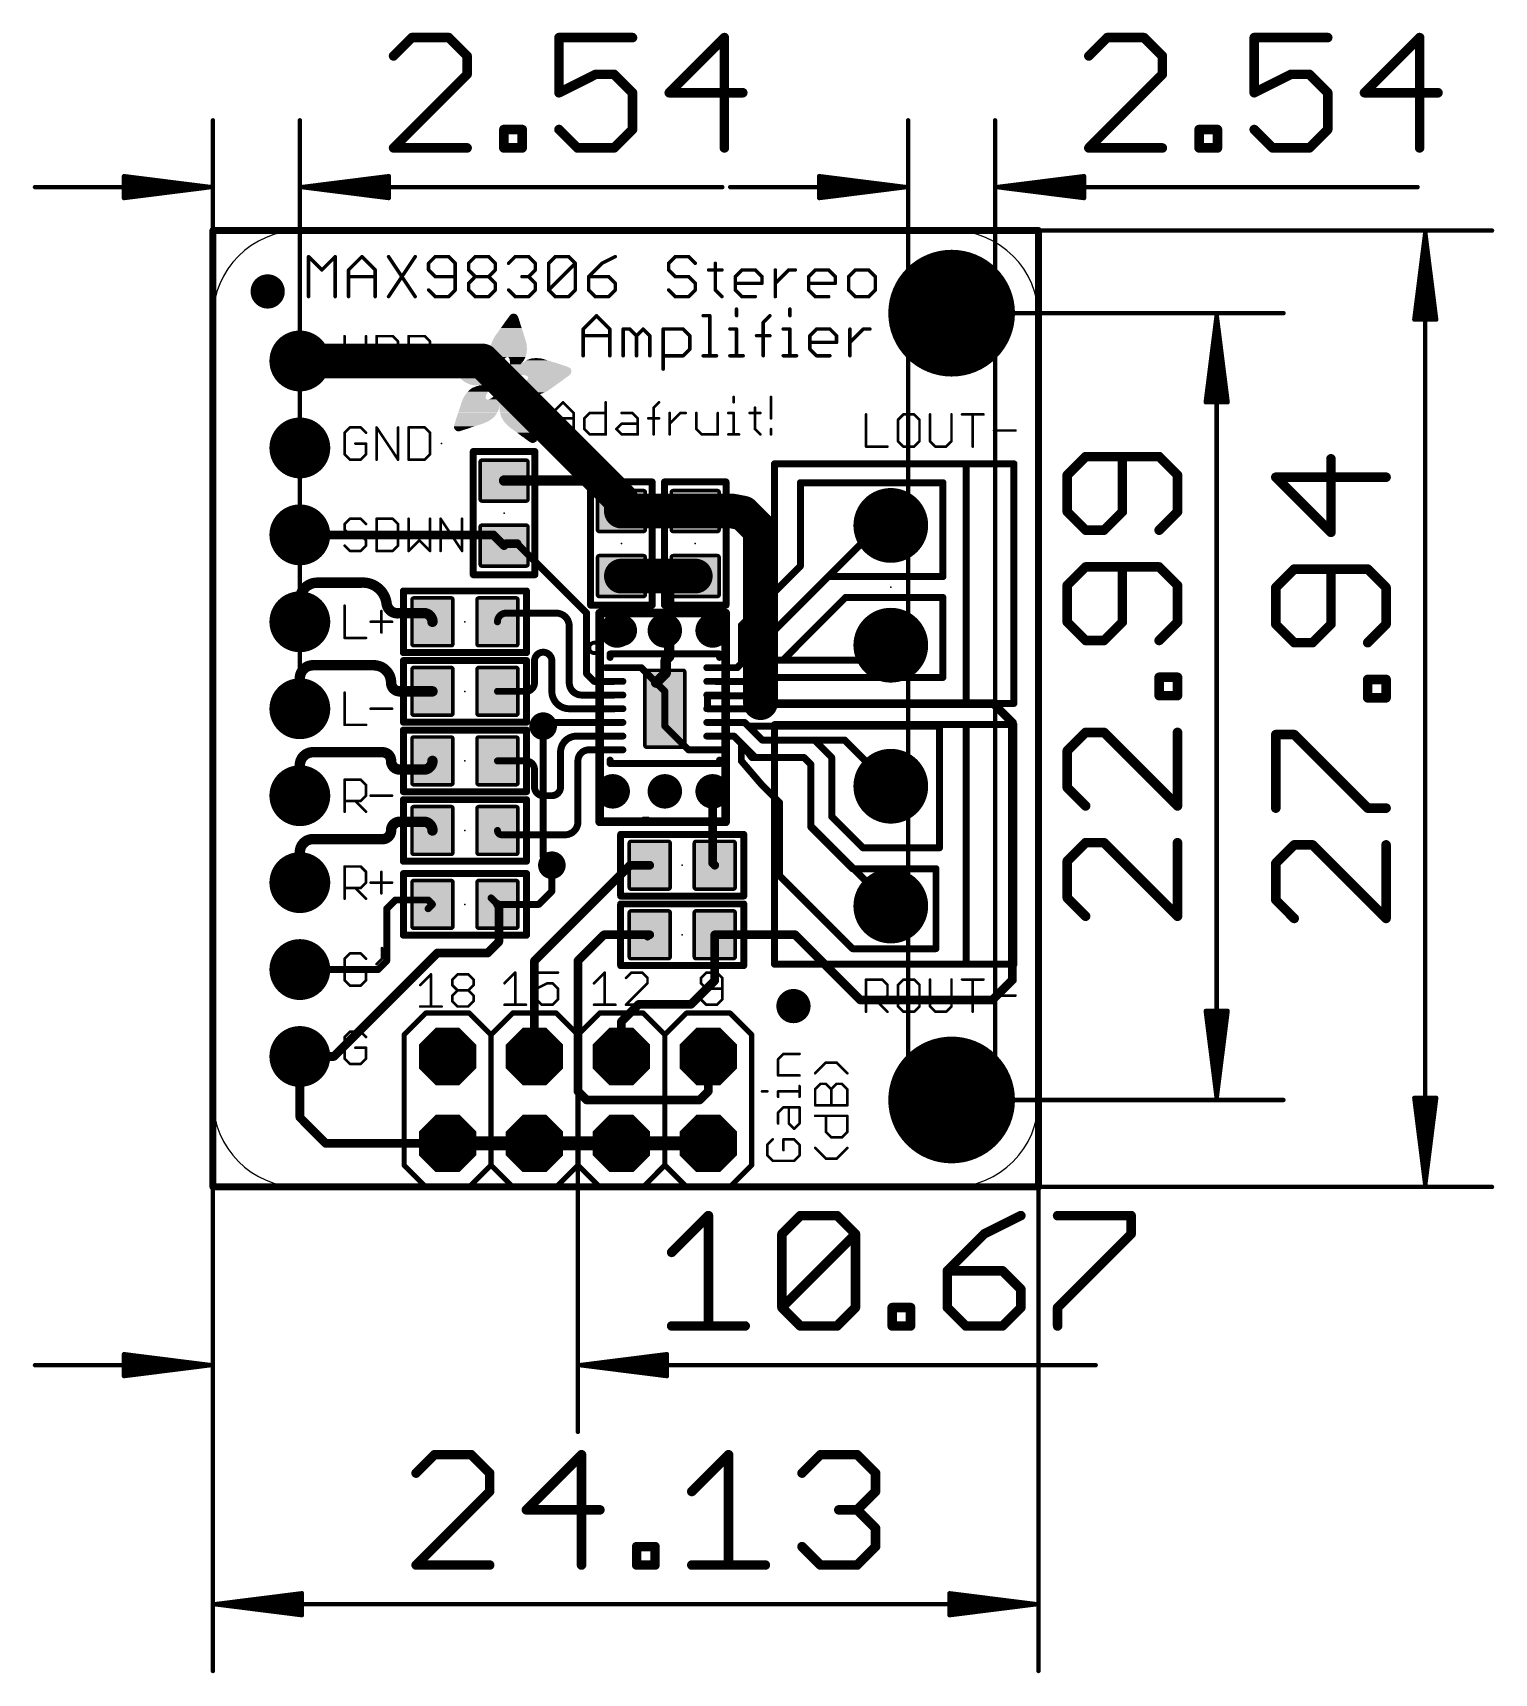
# Model space of a CAD drawing. Extents: x -5.3 to 37.4, y -14.2 to 33.7.
import ezdxf

# ---------------------------------------------------------------- set-up
doc = ezdxf.new("R2010")
doc.units = 0
for name, color, linetype in [('1', 12, 'CONTINUOUS'), ('16', 132, 'CONTINUOUS'), ('17', 110, 'CONTINUOUS'), ('18', 110, 'CONTINUOUS'), ('20', 53, 'CONTINUOUS'), ('21', 40, 'CONTINUOUS'), ('23', 53, 'CONTINUOUS'), ('47', 253, 'CONTINUOUS')]:
    doc.layers.add(name, color=color, linetype=linetype)

# ---------------------------------------------------------------- blocks, each defined once
blk = doc.blocks.new('RECT208000X240000R16')
at = {"const_width": 0.104}
blk.add_lwpolyline([(0.598, -0.646), (0.598, 0.646, 0.4142), (0.546, 0.698), (-0.546, 0.698, 0.4142), (-0.598, 0.646), (-0.598, -0.646, 0.4142), (-0.546, -0.698), (0.546, -0.698, 0.4142)], format="xyb", close=True, dxfattribs=at)
blk.add_solid([(-0.5714, -0.6714), (0.5714, -0.6714), (-0.5714, 0.6714), (0.5714, 0.6714)])
blk = doc.blocks.new('PIE')
at = {"const_width": 0.5}
blk.add_lwpolyline([(0, -0.25, 1), (0, 0.25, 1), (0, -0.25)], format="xyb", dxfattribs=at)
blk = doc.blocks.new('ROUNDP')
at = {"const_width": 0.5}
blk.add_lwpolyline([(0, -0.25, 1), (0, 0.25, 1), (0, -0.25)], format="xyb", dxfattribs=at)
blk = doc.blocks.new('OCTAGONP')
at = {"const_width": 0.5}
blk.add_lwpolyline([(-0.25, -0.1036), (-0.25, 0.1036), (-0.1036, 0.25), (0.1036, 0.25), (0.25, 0.1036), (0.25, -0.1036), (0.1036, -0.25), (-0.1036, -0.25), (-0.25, -0.1036), (-0.25, 0.1036)], dxfattribs=at)
blk = doc.blocks.new('RECT')
blk.add_solid([(-0.5, -0.5), (0.5, -0.5), (-0.5, 0.5), (0.5, 0.5)])
blk = doc.blocks.new('RECT112000X32000R100')
at = {"const_width": 0.1}
blk.add_lwpolyline([(0.3, 0), (0.3, 0, 0.4142), (0.25, 0.05), (-0.25, 0.05, 0.4142), (-0.3, 0), (-0.3, 0, 0.4142), (-0.25, -0.05), (0.25, -0.05, 0.4142)], format="xyb", close=True, dxfattribs=at)
blk.add_solid([(-0.275, -0.025), (0.275, -0.025), (-0.275, 0.025), (0.275, 0.025)])
blk = doc.blocks.new('RECT203200X376000R16')
at = {"const_width": 0.1016}
blk.add_lwpolyline([(0.5842, -1.0734), (0.5842, 1.0734, 0.4142), (0.5334, 1.1242), (-0.5334, 1.1242, 0.4142), (-0.5842, 1.0734), (-0.5842, -1.0734, 0.4142), (-0.5334, -1.1242), (0.5334, -1.1242, 0.4142)], format="xyb", close=True, dxfattribs=at)
blk.add_solid([(-0.5588, -1.0988), (0.5588, -1.0988), (-0.5588, 1.0988), (0.5588, 1.0988)])
blk = doc.blocks.new('ROUNDV')
at = {"const_width": 0.5}
blk.add_lwpolyline([(0, -0.25, 1), (0, 0.25, 1), (0, -0.25)], format="xyb", dxfattribs=at)

msp = doc.modelspace()

# ---------------------------------------------------------------- linework, layer by layer
at = {"layer": '1'}
for points, const_width in [([(2.54, 24.13), (7.874, 24.13)], 1.016), ([(11.3665, 20.6375), (7.874, 24.13)], 1.016), ([(11.938, 20.066), (11.3665, 20.6375)], 1.016), ([(8.509, 20.635), (8.5115, 20.6375)], 0.3048), ([(8.5115, 20.6375), (11.3665, 20.6375)], 0.3048), ([(17.1704, 18.1356), (17.1704, 20.574)], 0.2032), ([(17.1704, 20.574), (21.336, 20.574)], 0.2032), ([(21.336, 20.574), (21.336, 17.8308)], 0.2032), ([(11.938, 20.066), (11.938, 19.746)], 1.016), ([(11.938, 19.746), (14.097, 19.746)], 1.016), ([(15.174, 19.746), (14.097, 19.746)], 1.016), ([(15.494, 19.685), (15.174, 19.746)], 1.016), ([(2.54, 19.05), (8.194, 19.05)], 0.254), ([(8.194, 19.05), (8.509, 18.735)], 0.254), ([(19.536, 19.05), (19.812, 19.326)], 0.2032), ([(8.57, 18.796), (8.509, 18.735)], 0.254), ([(8.89, 18.796), (8.57, 18.796)], 0.254), ([(10.922, 16.764), (8.89, 18.796)], 0.2032), ([(16.0528, 15.9004), (19.2024, 19.05)], 0.2032), ([(19.2024, 19.05), (19.536, 19.05)], 0.2032), ([(11.938, 17.846), (13.335, 17.846)], 1.016), ([(13.335, 17.846), (14.097, 17.846)], 1.016), ([(15.4432, 16.4084), (17.1704, 18.1356)], 0.2032), ([(3.048, 17.653), (4.318, 17.653)], 0.3048), ([(13.335, 15.494), (13.335, 17.846)], 0.3048), ([(17.9832, 17.8308), (15.4432, 15.2908)], 0.2032), ([(21.336, 17.8308), (17.9832, 17.8308)], 0.2032), ([(2.54, 16.51), (2.54, 17.145)], 0.3048), ([(18.4912, 17.2212), (16.6624, 15.3924)], 0.2032), ([(21.336, 17.2212), (18.4912, 17.2212)], 0.2032), ([(21.336, 14.8844), (21.336, 17.2212)], 0.2032), ([(5.461, 16.764), (6.162, 16.764)], 0.3048), ([(10.033, 16.764), (8.57, 16.764)], 0.2032), ([(10.922, 14.986), (10.922, 16.764)], 0.2032), ([(11.303, 16.764), (11.303, 10.668)], 0.254), ([(14.986, 16.764), (11.303, 16.764)], 0.254), ([(14.986, 10.668), (14.986, 16.764)], 0.254), ([(10.414, 14.732), (10.414, 16.383)], 0.2032), ([(15.4432, 15.2908), (15.4432, 16.4084)], 0.2032), ([(15.3224, 15.17), (16.0528, 15.9004)], 0.2032), ([(19.3784, 15.3924), (19.812, 15.826)], 0.2032), ([(2.921, 15.24), (4.699, 15.24)], 0.3048), ([(9.398, 15.367), (9.398, 14.732)], 0.2032), ([(9.906, 15.367), (9.906, 14.478)], 0.2032), ([(13.2334, 15.3924), (13.335, 15.494)], 0.3048), ([(13.2334, 15.3924), (13.2334, 15.0114)], 0.3048), ([(15.6336, 14.77), (16.256, 15.3924)], 0.2032), ([(16.256, 15.3924), (15.748, 14.8844)], 0.2032), ([(16.6624, 15.3924), (16.256, 15.3924)], 0.2032), ([(16.256, 15.3924), (19.3784, 15.3924)], 0.2032), ([(2.54, 13.97), (2.54, 14.859)], 0.3048), ([(11.138, 14.77), (10.922, 14.986)], 0.2032), ([(11.733, 14.77), (11.138, 14.77)], 0.2032), ([(11.733, 15.17), (12.516, 15.17)], 0.2032), ([(12.516, 15.17), (12.954, 14.732)], 0.2032), ([(13.2334, 15.0114), (12.954, 14.732)], 0.3048), ([(14.683, 15.17), (15.3224, 15.17)], 0.2032), ([(14.683, 14.77), (15.6336, 14.77)], 0.2032), ([(15.748, 14.8844), (21.336, 14.8844)], 0.2032), ([(5.461, 14.478), (6.416, 14.478)], 0.3048), ([(9.144, 14.478), (8.316, 14.478)], 0.2032), ([(11.733, 14.37), (10.776, 14.37)], 0.2032), ([(12.954, 14.732), (13.208, 14.478)], 0.2032), ([(13.208, 14.478), (13.208, 13.97)], 0.2032), ([(14.4526, 14.351), (16.256, 14.351)], 0.2032), ([(14.4526, 13.97), (14.4526, 14.351)], 0.2032), ([(16.256, 14.351), (16.256, 13.97)], 0.2032), ([(11.733, 13.97), (10.414, 13.97)], 0.2032), ([(13.208, 13.462), (13.208, 13.97)], 0.2032), ([(16.256, 13.97), (14.4526, 13.97)], 0.2032), ([(16.0274, 14.1224), (16.002, 14.1478)], 0.254), ([(16.0782, 14.0716), (16.002, 14.1478)], 0.2032), ([(22.8092, 14.1224), (16.0274, 14.1224)], 0.254), ([(23.368, 13.5636), (22.8092, 14.1224)], 0.254), ([(9.76, 13.57), (9.652, 13.462)], 0.2032), ([(11.733, 13.57), (9.76, 13.57)], 0.2032), ([(13.9, 12.77), (13.208, 13.462)], 0.2032), ([(14.683, 13.57), (15.5384, 13.57)], 0.2032), ([(15.5384, 13.57), (16.0528, 13.0556)], 0.2032), ([(15.6464, 13.462), (21.2344, 13.462)], 0.2032), ([(16.0528, 13.0556), (15.6464, 13.462)], 0.2032), ([(21.2344, 13.462), (21.2344, 9.906)], 0.2032), ([(23.368, 6.0452), (23.368, 13.5636)], 0.254), ([(11.733, 13.17), (10.63, 13.17)], 0.2032), ([(14.683, 13.17), (15.2272, 13.17)], 0.2032), ([(15.2272, 13.17), (15.8496, 12.5476)], 0.2032), ([(15.4432, 12.954), (15.4432, 12.446)], 0.2032), ([(15.748, 12.5476), (15.4432, 12.954)], 0.2032), ([(17.5768, 13.0556), (16.0528, 13.0556)], 0.2032), ([(16.0528, 13.0556), (18.4624, 13.0556)], 0.2032), ([(18.0848, 12.5476), (17.5768, 13.0556)], 0.2032), ([(18.4624, 13.0556), (19.812, 11.706)], 0.2032), ([(2.54, 11.43), (2.54, 12.319)], 0.3048), ([(2.921, 12.7), (4.953, 12.7)], 0.3048), ([(9.144, 12.446), (8.316, 12.446)], 0.2032), ([(10.16, 12.7), (10.16, 11.684)], 0.2032), ([(10.668, 12.446), (10.668, 10.668)], 0.2032), ([(11.733, 12.77), (10.992, 12.77)], 0.2032), ([(14.683, 12.77), (13.9, 12.77)], 0.2032), ([(15.4432, 12.446), (16.0528, 11.7348)], 0.2032), ([(17.272, 12.5476), (15.748, 12.5476)], 0.2032), ([(15.8496, 12.5476), (17.272, 12.5476)], 0.2032), ([(17.272, 12.5476), (17.4752, 12.3444)], 0.2032), ([(17.4752, 12.3444), (17.272, 12.5476)], 0.2032), ([(18.0848, 10.8204), (18.0848, 12.5476)], 0.2032), ([(5.461, 12.192), (6.162, 12.192)], 0.3048), ([(9.398, 11.684), (9.398, 12.192)], 0.2032), ([(17.4752, 12.3444), (17.4752, 10.5428)], 0.2032), ([(17.4752, 10.5156), (17.4752, 12.3444)], 0.2032), ([(9.906, 11.43), (9.652, 11.43)], 0.2032), ([(14.605, 9.459), (14.605, 11.557)], 0.254), ([(16.0528, 11.7348), (16.5608, 11.2268)], 0.2032), ([(16.5608, 11.2268), (16.5608, 9.0932)], 0.2032), ([(5.461, 10.668), (6.162, 10.668)], 0.3048), ([(11.303, 10.668), (14.986, 10.668)], 0.254), ([(17.4752, 10.5428), (19.812, 8.206)], 0.2032), ([(18.6944, 9.2964), (17.4752, 10.5156)], 0.2032), ([(18.9992, 9.906), (18.0848, 10.8204)], 0.2032), ([(2.921, 10.16), (4.953, 10.16)], 0.3048), ([(10.287, 10.287), (8.443, 10.287)], 0.2032), ([(2.54, 8.89), (2.54, 9.779)], 0.3048), ([(14.666, 9.398), (14.605, 9.459)], 0.254), ([(21.2344, 9.906), (18.9992, 9.906)], 0.2032), ([(9.398, 6.604), (12.192, 9.398)], 0.254), ([(9.906, 8.636), (9.906, 9.398)], 0.2032), ([(12.192, 9.398), (12.766, 9.398)], 0.254), ([(16.5608, 9.0932), (18.6944, 6.9596)], 0.2032), ([(21.1328, 9.2964), (18.6944, 9.2964)], 0.2032), ([(21.1328, 6.9596), (21.1328, 9.2964)], 0.2032), ([(9.525, 8.255), (9.906, 8.636)], 0.2032), ([(5.08, 8.128), (5.334, 8.382)], 0.2032), ([(5.08, 6.604), (5.08, 8.128)], 0.2032), ([(5.334, 8.382), (6.289, 8.382)], 0.2032), ([(6.289, 8.382), (6.416, 8.255)], 0.2032), ([(6.289, 8.128), (6.416, 8.255)], 0.2032), ([(8.128, 8.443), (8.316, 8.255)], 0.2032), ([(8.3566, 8.2144), (8.316, 8.255)], 0.254), ([(8.316, 8.255), (9.525, 8.255)], 0.2032), ([(8.3566, 7.1628), (8.3566, 8.2144)], 0.254), ([(8.0264, 6.8326), (8.3566, 7.1628)], 0.254), ([(10.668, 6.604), (11.43, 7.366)], 0.254), ([(11.43, 7.366), (12.766, 7.366)], 0.254), ([(12.7, 7.3), (12.766, 7.366)], 0.2032), ([(14.666, 7.366), (17.018, 7.366)], 0.254), ([(14.666, 7.366), (14.666, 6.03)], 0.254), ([(17.018, 7.366), (18.923, 5.461)], 0.254), ([(5.8674, 6.1468), (6.5532, 6.8326)], 0.254), ([(6.5532, 6.8326), (8.0264, 6.8326)], 0.254), ([(9.398, 3.81), (9.398, 6.604)], 0.254), ([(10.668, 2.794), (10.668, 6.604)], 0.254), ([(18.6944, 6.9596), (21.1328, 6.9596)], 0.2032), ([(2.54, 6.35), (4.826, 6.35)], 0.2032), ([(3.5306, 3.81), (5.8674, 6.1468)], 0.254), ([(4.826, 6.35), (5.08, 6.604)], 0.2032), ([(14.666, 6.03), (13.97, 5.334)], 0.254), ([(22.7838, 5.461), (23.368, 6.0452)], 0.254), ([(12.446, 5.334), (11.938, 4.826)], 0.254), ([(13.97, 5.334), (12.446, 5.334)], 0.254), ([(18.923, 5.461), (22.7838, 5.461)], 0.254), ([(11.938, 4.826), (11.938, 3.81)], 0.254), ([(2.54, 3.81), (3.5306, 3.81)], 0.254), ([(2.54, 2.032), (2.54, 3.81)], 0.254), ([(14.478, 3.81), (14.478, 2.794)], 0.254), ([(10.922, 2.54), (10.668, 2.794)], 0.254), ([(14.478, 2.794), (14.224, 2.54)], 0.254), ([(14.224, 2.54), (10.922, 2.54)], 0.254), ([(3.302, 1.27), (2.54, 2.032)], 0.254), ([(9.398, 1.27), (6.858, 1.27)], 0.4064), ([(11.938, 1.27), (9.398, 1.27)], 0.4064), ([(14.478, 1.27), (11.938, 1.27)], 0.4064), ([(5.8674, 1.27), (3.302, 1.27)], 0.254), ([(5.8674, 1.27), (6.858, 1.27)], 0.254)]:
    msp.add_lwpolyline(points, dxfattribs=dict(at, const_width=const_width))
for points, const_width in [([(2.54, 24.384, 1), (2.54, 23.876)], 0.508), ([(8.0536, 24.3096, 1), (7.6944, 23.9504)], 0.508), ([(7.874, 23.876, 1), (7.874, 24.384)], 0.508), ([(11.5461, 20.8171, 1), (11.1869, 20.4579)], 0.508), ([(8.4551, 20.6889, 1), (8.5629, 20.5811)], 0.1524), ([(8.5115, 20.7137, 1), (8.5115, 20.5613)], 0.1524), ([(8.5654, 20.5836, 1), (8.4576, 20.6914)], 0.1524), ([(11.1869, 20.4579, 1), (11.5461, 20.8171)], 0.508), ([(11.3665, 20.5613, 1), (11.3665, 20.7137)], 0.1524), ([(17.2212, 20.574, 1), (17.1196, 20.574)], 0.1016), ([(17.1704, 20.6248, 1), (17.1704, 20.5232)], 0.1016), ([(21.3868, 20.574, 1), (21.2852, 20.574)], 0.1016), ([(21.336, 20.5232, 1), (21.336, 20.6248)], 0.1016), ([(12.192, 20.066, 1), (11.684, 20.066)], 0.508), ([(11.938, 20, 1), (11.938, 19.492)], 0.508), ([(11.7584, 19.8864, 1), (12.1176, 20.2456)], 0.508), ([(14.097, 20, 1), (14.097, 19.492)], 0.508), ([(14.097, 19.492, 1), (14.097, 20)], 0.508), ([(15.2216, 19.9955, 1), (15.1264, 19.4965)], 0.508), ([(15.174, 19.492, 1), (15.174, 20)], 0.508), ([(15.4464, 19.4355, 1), (15.5416, 19.9345)], 0.508), ([(11.684, 19.746, 1), (12.192, 19.746)], 0.508), ([(2.54, 19.1135, 1), (2.54, 18.9865)], 0.127), ([(8.2389, 19.0949, 1), (8.1491, 19.0051)], 0.127), ([(8.194, 18.9865, 1), (8.194, 19.1135)], 0.127), ([(19.8479, 19.2901, 1), (19.7761, 19.3619)], 0.1016), ([(8.4641, 18.7799, 1), (8.5539, 18.6901)], 0.127), ([(8.4641, 18.6901, 1), (8.5539, 18.7799)], 0.127), ([(8.57, 18.8595, 1), (8.57, 18.7325)], 0.127), ([(8.6149, 18.7511, 1), (8.5251, 18.8409)], 0.127), ([(8.9259, 18.8319, 1), (8.8541, 18.7601)], 0.1016), ([(8.89, 18.7325, 1), (8.89, 18.8595)], 0.127), ([(19.2024, 19.1008, 1), (19.2024, 18.9992)], 0.1016), ([(19.2383, 19.0141, 1), (19.1665, 19.0859)], 0.1016), ([(19.5001, 19.0859, 1), (19.5719, 19.0141)], 0.1016), ([(19.536, 18.9992, 1), (19.536, 19.1008)], 0.1016), ([(11.938, 18.1, 1), (11.938, 17.592)], 0.508), ([(13.335, 18.1, 1), (13.335, 17.592)], 0.508), ([(13.335, 17.592, 1), (13.335, 18.1)], 0.508), ([(14.097, 17.592, 1), (14.097, 18.1)], 0.508), ([(17.2063, 18.0997, 1), (17.1345, 18.1715)], 0.1016), ([(3.048, 17.653, 0.4142), (2.54, 17.145)], 0.3048), ([(3.048, 17.7292, 1), (3.048, 17.5768)], 0.1524), ([(3.048, 17.5768, 1), (3.048, 17.7292)], 0.1524), ([(5.08, 17.018, 0.4142), (4.318, 17.653)], 0.3048), ([(4.3111, 17.7289, 1), (4.3249, 17.5771)], 0.1524), ([(4.318, 17.5768, 1), (4.318, 17.7292)], 0.1524), ([(13.4112, 17.846, 1), (13.2588, 17.846)], 0.1524), ([(17.1196, 18.1356, 1), (17.2212, 18.1356)], 0.1016), ([(17.9832, 17.8816, 1), (17.9832, 17.78)], 0.1016), ([(18.0191, 17.7949, 1), (17.9473, 17.8667)], 0.1016), ([(21.2852, 17.8308, 1), (21.3868, 17.8308)], 0.1016), ([(21.336, 17.78, 1), (21.336, 17.8816)], 0.1016), ([(2.6162, 17.145, 1), (2.4638, 17.145)], 0.1524), ([(18.4912, 17.272, 1), (18.4912, 17.1704)], 0.1016), ([(18.5271, 17.1853, 1), (18.4553, 17.2571)], 0.1016), ([(21.3868, 17.2212, 1), (21.2852, 17.2212)], 0.1016), ([(21.336, 17.1704, 1), (21.336, 17.272)], 0.1016), ([(2.4638, 17.145, 1), (2.6162, 17.145)], 0.1524), ([(5.08, 17.018, 0.4142), (5.461, 16.764)], 0.3048), ([(5.1547, 17.0329, 1), (5.0053, 17.0031)], 0.1524), ([(5.0041, 17.0111, 1), (5.1559, 17.0249)], 0.1524), ([(5.461, 16.8402, 1), (5.461, 16.6878)], 0.1524), ([(5.4759, 16.6893, 1), (5.4461, 16.8387)], 0.1524), ([(6.416, 16.51, 0.4142), (6.162, 16.764)], 0.3048), ([(6.162, 16.8402, 1), (6.162, 16.6878)], 0.1524), ([(6.162, 16.6878, 1), (6.162, 16.8402)], 0.1524), ([(8.57, 16.764, 0.4142), (8.316, 16.51)], 0.2032), ([(8.57, 16.8148, 1), (8.57, 16.7132)], 0.1016), ([(8.57, 16.7132, 1), (8.57, 16.8148)], 0.1016), ([(10.414, 16.383, 0.4142), (10.033, 16.764)], 0.2032), ([(10.033, 16.8148, 1), (10.033, 16.7132)], 0.1016), ([(10.033, 16.7132, 1), (10.033, 16.8148)], 0.1016), ([(10.9728, 16.764, 1), (10.8712, 16.764)], 0.1016), ([(10.8861, 16.7281, 1), (10.9579, 16.7999)], 0.1016), ([(11.3665, 16.764, 1), (11.2395, 16.764)], 0.127), ([(11.303, 16.8275, 1), (11.303, 16.7005)], 0.127), ([(15.0495, 16.764, 1), (14.9225, 16.764)], 0.127), ([(14.986, 16.7005, 1), (14.986, 16.8275)], 0.127), ([(2.4638, 16.51, 1), (2.6162, 16.51)], 0.1524), ([(6.3398, 16.51, 1), (6.4922, 16.51)], 0.1524), ([(8.2652, 16.51, 1), (8.3668, 16.51)], 0.1016), ([(10.4648, 16.383, 1), (10.3632, 16.383)], 0.1016), ([(10.3632, 16.383, 1), (10.4648, 16.383)], 0.1016), ([(15.494, 16.4084, 1), (15.3924, 16.4084)], 0.1016), ([(15.4073, 16.4443, 1), (15.4791, 16.3725)], 0.1016), ([(16.0169, 15.9363, 1), (16.0887, 15.8645)], 0.1016), ([(16.0887, 15.8645, 1), (16.0169, 15.9363)], 0.1016), ([(19.8479, 15.7901, 1), (19.7761, 15.8619)], 0.1016), ([(2.921, 15.24, 0.4142), (2.54, 14.859)], 0.3048), ([(2.921, 15.3162, 1), (2.921, 15.1638)], 0.1524), ([(2.921, 15.1638, 1), (2.921, 15.3162)], 0.1524), ([(5.207, 14.732, 0.4142), (4.699, 15.24)], 0.3048), ([(4.699, 15.3162, 1), (4.699, 15.1638)], 0.1524), ([(4.699, 15.1638, 1), (4.699, 15.3162)], 0.1524), ([(9.652, 15.621, 0.4142), (9.398, 15.367)], 0.2032), ([(9.4488, 15.367, 1), (9.3472, 15.367)], 0.1016), ([(9.3472, 15.367, 1), (9.4488, 15.367)], 0.1016), ([(9.906, 15.367, 0.4142), (9.652, 15.621)], 0.2032), ([(9.652, 15.6718, 1), (9.652, 15.5702)], 0.1016), ([(9.652, 15.5702, 1), (9.652, 15.6718)], 0.1016), ([(9.9568, 15.367, 1), (9.8552, 15.367)], 0.1016), ([(9.8552, 15.367, 1), (9.9568, 15.367)], 0.1016), ([(13.3096, 15.3924, 1), (13.1572, 15.3924)], 0.1524), ([(13.1795, 15.4463, 1), (13.2873, 15.3385)], 0.1524), ([(13.2588, 15.494, 1), (13.4112, 15.494)], 0.1524), ([(13.3889, 15.4401, 1), (13.2811, 15.5479)], 0.1524), ([(15.4073, 15.3267, 1), (15.4791, 15.2549)], 0.1016), ([(15.3924, 15.2908, 1), (15.494, 15.2908)], 0.1016), ([(16.256, 15.4432, 1), (16.256, 15.3416)], 0.1016), ([(16.256, 15.4432, 1), (16.256, 15.3416)], 0.1016), ([(16.2919, 15.3565, 1), (16.2201, 15.4283)], 0.1016), ([(16.2919, 15.3565, 1), (16.2201, 15.4283)], 0.1016), ([(16.6265, 15.4283, 1), (16.6983, 15.3565)], 0.1016), ([(16.6624, 15.3416, 1), (16.6624, 15.4432)], 0.1016), ([(19.3425, 15.4283, 1), (19.4143, 15.3565)], 0.1016), ([(19.3784, 15.3416, 1), (19.3784, 15.4432)], 0.1016), ([(2.6162, 14.859, 1), (2.4638, 14.859)], 0.1524), ([(2.4638, 14.859, 1), (2.6162, 14.859)], 0.1524), ([(5.207, 14.732, 0.4142), (5.461, 14.478)], 0.3048), ([(5.2832, 14.732, 1), (5.1308, 14.732)], 0.1524), ([(10.9579, 15.0219, 1), (10.8861, 14.9501)], 0.1016), ([(10.8712, 14.986, 1), (10.9728, 14.986)], 0.1016), ([(11.138, 14.8208, 1), (11.138, 14.7192)], 0.1016), ([(11.1021, 14.7341, 1), (11.1739, 14.8059)], 0.1016), ([(11.733, 15.2208, 1), (11.733, 15.1192)], 0.1016), ([(11.733, 14.7192, 1), (11.733, 14.8208)], 0.1016), ([(12.5519, 15.2059, 1), (12.4801, 15.1341)], 0.1016), ([(12.516, 15.1192, 1), (12.516, 15.2208)], 0.1016), ([(12.9001, 14.7859, 1), (13.0079, 14.6781)], 0.1524), ([(13.1572, 15.0114, 1), (13.3096, 15.0114)], 0.1524), ([(13.2873, 14.9575, 1), (13.1795, 15.0653)], 0.1524), ([(14.683, 15.2208, 1), (14.683, 15.1192)], 0.1016), ([(14.683, 14.8208, 1), (14.683, 14.7192)], 0.1016), ([(15.2865, 15.2059, 1), (15.3583, 15.1341)], 0.1016), ([(15.3224, 15.1192, 1), (15.3224, 15.2208)], 0.1016), ([(15.5977, 14.8059, 1), (15.6695, 14.7341)], 0.1016), ([(15.6336, 14.7192, 1), (15.6336, 14.8208)], 0.1016), ([(15.748, 14.9352, 1), (15.748, 14.8336)], 0.1016), ([(15.7121, 14.9203, 1), (15.7839, 14.8485)], 0.1016), ([(21.2852, 14.8844, 1), (21.3868, 14.8844)], 0.1016), ([(21.336, 14.8336, 1), (21.336, 14.9352)], 0.1016), ([(5.1308, 14.732, 1), (5.2832, 14.732)], 0.1524), ([(5.461, 14.5542, 1), (5.461, 14.4018)], 0.1524), ([(5.461, 14.4018, 1), (5.461, 14.5542)], 0.1524), ([(6.416, 14.4018, 1), (6.416, 14.5542)], 0.1524), ([(8.316, 14.5288, 1), (8.316, 14.4272)], 0.1016), ([(9.144, 14.478, 0.4142), (9.398, 14.732)], 0.2032), ([(9.144, 14.5288, 1), (9.144, 14.4272)], 0.1016), ([(9.144, 14.4272, 1), (9.144, 14.5288)], 0.1016), ([(9.4488, 14.732, 1), (9.3472, 14.732)], 0.1016), ([(9.3472, 14.732, 1), (9.4488, 14.732)], 0.1016), ([(9.906, 14.478, 0.4142), (10.414, 13.97)], 0.2032), ([(9.9568, 14.478, 1), (9.8552, 14.478)], 0.1016), ([(9.8552, 14.478, 1), (9.9568, 14.478)], 0.1016), ([(10.414, 14.732, 0.4142), (10.776, 14.37)], 0.2032), ([(10.4648, 14.732, 1), (10.3632, 14.732)], 0.1016), ([(10.3632, 14.732, 1), (10.4648, 14.732)], 0.1016), ([(10.776, 14.4208, 1), (10.776, 14.3192)], 0.1016), ([(10.776, 14.3192, 1), (10.776, 14.4208)], 0.1016), ([(11.733, 14.3192, 1), (11.733, 14.4208)], 0.1016), ([(12.9899, 14.7679, 1), (12.9181, 14.6961)], 0.1016), ([(12.9181, 14.6961, 1), (12.9899, 14.7679)], 0.1016), ([(13.2588, 14.478, 1), (13.1572, 14.478)], 0.1016), ([(13.1721, 14.4421, 1), (13.2439, 14.5139)], 0.1016), ([(14.4526, 14.4018, 1), (14.4526, 14.3002)], 0.1016), ([(14.5034, 14.351, 1), (14.4018, 14.351)], 0.1016), ([(16.3068, 14.351, 1), (16.2052, 14.351)], 0.1016), ([(16.256, 14.3002, 1), (16.256, 14.4018)], 0.1016), ([(2.4638, 13.97, 1), (2.6162, 13.97)], 0.1524), ([(10.414, 14.0208, 1), (10.414, 13.9192)], 0.1016), ([(10.414, 13.9192, 1), (10.414, 14.0208)], 0.1016), ([(11.733, 13.9192, 1), (11.733, 14.0208)], 0.1016), ([(13.2588, 13.97, 1), (13.1572, 13.97)], 0.1016), ([(13.1572, 13.97, 1), (13.2588, 13.97)], 0.1016), ([(14.4526, 14.0208, 1), (14.4526, 13.9192)], 0.1016), ([(14.4018, 13.97, 1), (14.5034, 13.97)], 0.1016), ([(16.0469, 14.1927, 1), (15.9571, 14.1029)], 0.127), ([(16.0379, 14.1837, 1), (15.9661, 14.1119)], 0.1016), ([(16.0274, 14.1859, 1), (16.0274, 14.0589)], 0.127), ([(15.9825, 14.0775, 1), (16.0723, 14.1673)], 0.127), ([(16.0423, 14.0357, 1), (16.1141, 14.1075)], 0.1016), ([(16.2052, 13.97, 1), (16.3068, 13.97)], 0.1016), ([(16.256, 13.9192, 1), (16.256, 14.0208)], 0.1016), ([(22.8541, 14.1673, 1), (22.7643, 14.0775)], 0.127), ([(22.8092, 14.0589, 1), (22.8092, 14.1859)], 0.127), ([(9.6161, 13.4979, 1), (9.6879, 13.4261)], 0.1016), ([(9.76, 13.6208, 1), (9.76, 13.5192)], 0.1016), ([(9.7959, 13.5341, 1), (9.7241, 13.6059)], 0.1016), ([(11.733, 13.5192, 1), (11.733, 13.6208)], 0.1016), ([(13.2439, 13.4979, 1), (13.1721, 13.4261)], 0.1016), ([(13.1572, 13.462, 1), (13.2588, 13.462)], 0.1016), ([(14.683, 13.6208, 1), (14.683, 13.5192)], 0.1016), ([(15.5743, 13.6059, 1), (15.5025, 13.5341)], 0.1016), ([(15.5384, 13.5192, 1), (15.5384, 13.6208)], 0.1016), ([(15.6464, 13.5128, 1), (15.6464, 13.4112)], 0.1016), ([(15.6823, 13.4979, 1), (15.6105, 13.4261)], 0.1016), ([(21.2852, 13.462, 1), (21.1836, 13.462)], 0.1016), ([(21.2344, 13.4112, 1), (21.2344, 13.5128)], 0.1016), ([(23.4315, 13.5636, 1), (23.3045, 13.5636)], 0.127), ([(23.3231, 13.5187, 1), (23.4129, 13.6085)], 0.127), ([(10.63, 13.17, 0.4142), (10.16, 12.7)], 0.2032), ([(10.63, 13.2208, 1), (10.63, 13.1192)], 0.1016), ([(10.63, 13.1192, 1), (10.63, 13.2208)], 0.1016), ([(11.733, 13.1192, 1), (11.733, 13.2208)], 0.1016), ([(14.683, 13.2208, 1), (14.683, 13.1192)], 0.1016), ([(15.2631, 13.2059, 1), (15.1913, 13.1341)], 0.1016), ([(15.2272, 13.1192, 1), (15.2272, 13.2208)], 0.1016), ([(15.494, 12.954, 1), (15.3924, 12.954)], 0.1016), ([(15.4838, 12.9845, 1), (15.4026, 12.9235)], 0.1016), ([(16.0528, 13.1064, 1), (16.0528, 13.0048)], 0.1016), ([(16.0528, 13.1064, 1), (16.0528, 13.0048)], 0.1016), ([(16.0169, 13.0197, 1), (16.0887, 13.0915)], 0.1016), ([(16.0169, 13.0197, 1), (16.0887, 13.0915)], 0.1016), ([(17.6127, 13.0915, 1), (17.5409, 13.0197)], 0.1016), ([(17.5768, 13.0048, 1), (17.5768, 13.1064)], 0.1016), ([(18.4983, 13.0915, 1), (18.4265, 13.0197)], 0.1016), ([(18.4624, 13.0048, 1), (18.4624, 13.1064)], 0.1016), ([(2.921, 12.7, 0.4142), (2.54, 12.319)], 0.3048), ([(2.6162, 12.319, 1), (2.4638, 12.319)], 0.1524), ([(2.921, 12.7762, 1), (2.921, 12.6238)], 0.1524), ([(2.921, 12.6238, 1), (2.921, 12.7762)], 0.1524), ([(5.207, 12.446, 0.4142), (4.953, 12.7)], 0.3048), ([(4.953, 12.7762, 1), (4.953, 12.6238)], 0.1524), ([(4.953, 12.6238, 1), (4.953, 12.7762)], 0.1524), ([(5.207, 12.446, 0.4142), (5.461, 12.192)], 0.3048), ([(5.2832, 12.446, 1), (5.1308, 12.446)], 0.1524), ([(5.1308, 12.446, 1), (5.2832, 12.446)], 0.1524), ([(6.162, 12.192, 0.4142), (6.416, 12.446)], 0.3048), ([(6.4922, 12.446, 1), (6.3398, 12.446)], 0.1524), ([(8.316, 12.4968, 1), (8.316, 12.3952)], 0.1016), ([(9.398, 12.192, 0.4142), (9.144, 12.446)], 0.2032), ([(9.144, 12.4968, 1), (9.144, 12.3952)], 0.1016), ([(9.144, 12.3952, 1), (9.144, 12.4968)], 0.1016), ([(10.2108, 12.7, 1), (10.1092, 12.7)], 0.1016), ([(10.1092, 12.7, 1), (10.2108, 12.7)], 0.1016), ([(10.992, 12.77, 0.4142), (10.668, 12.446)], 0.2032), ([(10.7188, 12.446, 1), (10.6172, 12.446)], 0.1016), ([(10.6172, 12.446, 1), (10.7188, 12.446)], 0.1016), ([(10.992, 12.8208, 1), (10.992, 12.7192)], 0.1016), ([(10.992, 12.7192, 1), (10.992, 12.8208)], 0.1016), ([(11.733, 12.7192, 1), (11.733, 12.8208)], 0.1016), ([(13.9, 12.8208, 1), (13.9, 12.7192)], 0.1016), ([(13.8641, 12.7341, 1), (13.9359, 12.8059)], 0.1016), ([(14.683, 12.7192, 1), (14.683, 12.8208)], 0.1016), ([(15.4818, 12.4791, 1), (15.4046, 12.4129)], 0.1016), ([(15.3924, 12.446, 1), (15.494, 12.446)], 0.1016), ([(15.748, 12.5984, 1), (15.748, 12.4968)], 0.1016), ([(15.7074, 12.5171, 1), (15.7886, 12.5781)], 0.1016), ([(15.8496, 12.5984, 1), (15.8496, 12.4968)], 0.1016), ([(15.8137, 12.5117, 1), (15.8855, 12.5835)], 0.1016), ([(17.3079, 12.5835, 1), (17.2361, 12.5117)], 0.1016), ([(17.3079, 12.5835, 1), (17.2361, 12.5117)], 0.1016), ([(17.272, 12.4968, 1), (17.272, 12.5984)], 0.1016), ([(17.272, 12.4968, 1), (17.272, 12.5984)], 0.1016), ([(18.1356, 12.5476, 1), (18.034, 12.5476)], 0.1016), ([(18.0489, 12.5117, 1), (18.1207, 12.5835)], 0.1016), ([(2.4638, 12.319, 1), (2.6162, 12.319)], 0.1524), ([(5.461, 12.2682, 1), (5.461, 12.1158)], 0.1524), ([(5.461, 12.1158, 1), (5.461, 12.2682)], 0.1524), ([(6.162, 12.2682, 1), (6.162, 12.1158)], 0.1524), ([(6.162, 12.1158, 1), (6.162, 12.2682)], 0.1524), ([(9.4488, 12.192, 1), (9.3472, 12.192)], 0.1016), ([(9.3472, 12.192, 1), (9.4488, 12.192)], 0.1016), ([(17.526, 12.3444, 1), (17.4244, 12.3444)], 0.1016), ([(17.526, 12.3444, 1), (17.4244, 12.3444)], 0.1016), ([(17.4393, 12.3085, 1), (17.5111, 12.3803)], 0.1016), ([(17.4393, 12.3085, 1), (17.5111, 12.3803)], 0.1016), ([(2.4638, 11.43, 1), (2.6162, 11.43)], 0.1524), ([(9.398, 11.684, 0.4142), (9.652, 11.43)], 0.2032), ([(9.4488, 11.684, 1), (9.3472, 11.684)], 0.1016), ([(9.3472, 11.684, 1), (9.4488, 11.684)], 0.1016), ([(9.652, 11.4808, 1), (9.652, 11.3792)], 0.1016), ([(9.652, 11.3792, 1), (9.652, 11.4808)], 0.1016), ([(9.906, 11.43, 0.4142), (10.16, 11.684)], 0.2032), ([(9.906, 11.4808, 1), (9.906, 11.3792)], 0.1016), ([(9.906, 11.3792, 1), (9.906, 11.4808)], 0.1016), ([(10.2108, 11.684, 1), (10.1092, 11.684)], 0.1016), ([(10.1092, 11.684, 1), (10.2108, 11.684)], 0.1016), ([(14.6685, 11.557, 1), (14.5415, 11.557)], 0.127), ([(16.0887, 11.7707, 1), (16.0169, 11.6989)], 0.1016), ([(16.0142, 11.7017, 1), (16.0914, 11.7679)], 0.1016), ([(19.7761, 11.6701, 1), (19.8479, 11.7419)], 0.1016), ([(16.6116, 11.2268, 1), (16.51, 11.2268)], 0.1016), ([(16.5249, 11.1909, 1), (16.5967, 11.2627)], 0.1016), ([(4.953, 10.16, 0.4142), (5.207, 10.414)], 0.3048), ([(5.461, 10.668, 0.4142), (5.207, 10.414)], 0.3048), ([(5.2832, 10.414, 1), (5.1308, 10.414)], 0.1524), ([(5.461, 10.7442, 1), (5.461, 10.5918)], 0.1524), ([(5.461, 10.5918, 1), (5.461, 10.7442)], 0.1524), ([(6.416, 10.414, 0.4142), (6.162, 10.668)], 0.3048), ([(6.162, 10.7442, 1), (6.162, 10.5918)], 0.1524), ([(6.162, 10.5918, 1), (6.162, 10.7442)], 0.1524), ([(10.287, 10.287, 0.4142), (10.668, 10.668)], 0.2032), ([(10.7188, 10.668, 1), (10.6172, 10.668)], 0.1016), ([(10.6172, 10.668, 1), (10.7188, 10.668)], 0.1016), ([(11.303, 10.7315, 1), (11.303, 10.6045)], 0.127), ([(11.2395, 10.668, 1), (11.3665, 10.668)], 0.127), ([(14.9225, 10.668, 1), (15.0495, 10.668)], 0.127), ([(14.986, 10.6045, 1), (14.986, 10.7315)], 0.127), ([(17.5111, 10.5787, 1), (17.4393, 10.5069)], 0.1016), ([(17.5111, 10.5515, 1), (17.4393, 10.4797)], 0.1016), ([(17.4244, 10.5428, 1), (17.526, 10.5428)], 0.1016), ([(17.4244, 10.5156, 1), (17.526, 10.5156)], 0.1016), ([(18.1207, 10.8563, 1), (18.0489, 10.7845)], 0.1016), ([(18.034, 10.8204, 1), (18.1356, 10.8204)], 0.1016), ([(2.921, 10.16, 0.4142), (2.54, 9.779)], 0.3048), ([(2.921, 10.2362, 1), (2.921, 10.0838)], 0.1524), ([(2.921, 10.0838, 1), (2.921, 10.2362)], 0.1524), ([(4.953, 10.2362, 1), (4.953, 10.0838)], 0.1524), ([(4.953, 10.0838, 1), (4.953, 10.2362)], 0.1524), ([(5.1308, 10.414, 1), (5.2832, 10.414)], 0.1524), ([(6.3398, 10.414, 1), (6.4922, 10.414)], 0.1524), ([(8.316, 10.414, 0.4142), (8.443, 10.287)], 0.2032), ([(8.3668, 10.414, 1), (8.2652, 10.414)], 0.1016), ([(8.443, 10.3378, 1), (8.443, 10.2362)], 0.1016), ([(8.443, 10.2362, 1), (8.443, 10.3378)], 0.1016), ([(10.287, 10.3378, 1), (10.287, 10.2362)], 0.1016), ([(10.287, 10.2362, 1), (10.287, 10.3378)], 0.1016), ([(2.6162, 9.779, 1), (2.4638, 9.779)], 0.1524), ([(2.4638, 9.779, 1), (2.6162, 9.779)], 0.1524), ([(14.6499, 9.5039, 1), (14.5601, 9.4141)], 0.127), ([(18.9992, 9.9568, 1), (18.9992, 9.8552)], 0.1016), ([(18.9633, 9.8701, 1), (19.0351, 9.9419)], 0.1016), ([(21.1836, 9.906, 1), (21.2852, 9.906)], 0.1016), ([(21.2344, 9.8552, 1), (21.2344, 9.9568)], 0.1016), ([(9.9568, 9.398, 1), (9.8552, 9.398)], 0.1016), ([(12.192, 9.4615, 1), (12.192, 9.3345)], 0.127), ([(12.2369, 9.3531, 1), (12.1471, 9.4429)], 0.127), ([(12.766, 9.3345, 1), (12.766, 9.4615)], 0.127), ([(14.5415, 9.459, 1), (14.6685, 9.459)], 0.127), ([(14.6211, 9.3531, 1), (14.7109, 9.4429)], 0.127), ([(16.5967, 9.1291, 1), (16.5249, 9.0573)], 0.1016), ([(16.51, 9.0932, 1), (16.6116, 9.0932)], 0.1016), ([(18.6944, 9.3472, 1), (18.6944, 9.2456)], 0.1016), ([(18.6585, 9.2605, 1), (18.7303, 9.3323)], 0.1016), ([(21.1836, 9.2964, 1), (21.082, 9.2964)], 0.1016), ([(21.1328, 9.2456, 1), (21.1328, 9.3472)], 0.1016), ([(2.4638, 8.89, 1), (2.6162, 8.89)], 0.1524), ([(9.8552, 8.636, 1), (9.9568, 8.636)], 0.1016), ([(9.9419, 8.6001, 1), (9.8701, 8.6719)], 0.1016), ([(5.1308, 8.128, 1), (5.0292, 8.128)], 0.1016), ([(5.0441, 8.1639, 1), (5.1159, 8.0921)], 0.1016), ([(5.334, 8.4328, 1), (5.334, 8.3312)], 0.1016), ([(5.3699, 8.3461, 1), (5.2981, 8.4179)], 0.1016), ([(6.3249, 8.4179, 1), (6.2531, 8.3461)], 0.1016), ([(6.2531, 8.1639, 1), (6.3249, 8.0921)], 0.1016), ([(6.289, 8.3312, 1), (6.289, 8.4328)], 0.1016), ([(6.4519, 8.2191, 1), (6.3801, 8.2909)], 0.1016), ([(6.3801, 8.2191, 1), (6.4519, 8.2909)], 0.1016), ([(8.1639, 8.4789, 1), (8.0921, 8.4071)], 0.1016), ([(8.3609, 8.2999, 1), (8.2711, 8.2101)], 0.127), ([(8.316, 8.3058, 1), (8.316, 8.2042)], 0.1016), ([(8.2801, 8.2191, 1), (8.3519, 8.2909)], 0.1016), ([(8.4201, 8.2144, 1), (8.2931, 8.2144)], 0.127), ([(8.3117, 8.1695, 1), (8.4015, 8.2593)], 0.127), ([(9.4891, 8.2909, 1), (9.5609, 8.2191)], 0.1016), ([(9.525, 8.2042, 1), (9.525, 8.3058)], 0.1016), ([(19.7761, 8.1701, 1), (19.8479, 8.2419)], 0.1016), ([(8.2931, 7.1628, 1), (8.4201, 7.1628)], 0.127), ([(8.4015, 7.1179, 1), (8.3117, 7.2077)], 0.127), ([(11.43, 7.4295, 1), (11.43, 7.3025)], 0.127), ([(11.4749, 7.3211, 1), (11.3851, 7.4109)], 0.127), ([(12.6641, 7.3359, 1), (12.7359, 7.2641)], 0.1016), ([(12.8019, 7.3301, 1), (12.7301, 7.4019)], 0.1016), ([(12.766, 7.3025, 1), (12.766, 7.4295)], 0.127), ([(14.666, 7.4295, 1), (14.666, 7.3025)], 0.127), ([(14.7295, 7.366, 1), (14.6025, 7.366)], 0.127), ([(17.0629, 7.4109, 1), (16.9731, 7.3211)], 0.127), ([(17.018, 7.3025, 1), (17.018, 7.4295)], 0.127), ([(6.5532, 6.8961, 1), (6.5532, 6.7691)], 0.127), ([(6.5981, 6.7877, 1), (6.5083, 6.8775)], 0.127), ([(7.9815, 6.8775, 1), (8.0713, 6.7877)], 0.127), ([(8.0264, 6.7691, 1), (8.0264, 6.8961)], 0.127), ([(9.4615, 6.604, 1), (9.3345, 6.604)], 0.127), ([(9.3531, 6.6489, 1), (9.4429, 6.5591)], 0.127), ([(10.7315, 6.604, 1), (10.6045, 6.604)], 0.127), ([(10.6231, 6.6489, 1), (10.7129, 6.5591)], 0.127), ([(18.6944, 7.0104, 1), (18.6944, 6.9088)], 0.1016), ([(18.6585, 6.9237, 1), (18.7303, 6.9955)], 0.1016), ([(21.082, 6.9596, 1), (21.1836, 6.9596)], 0.1016), ([(21.1328, 6.9088, 1), (21.1328, 7.0104)], 0.1016), ([(2.54, 6.4008, 1), (2.54, 6.2992)], 0.1016), ([(4.7901, 6.3859, 1), (4.8619, 6.3141)], 0.1016), ([(4.826, 6.2992, 1), (4.826, 6.4008)], 0.1016), ([(5.0292, 6.604, 1), (5.1308, 6.604)], 0.1016), ([(5.1159, 6.5681, 1), (5.0441, 6.6399)], 0.1016), ([(5.8225, 6.1917, 1), (5.9123, 6.1019)], 0.127), ([(5.9123, 6.1019, 1), (5.8225, 6.1917)], 0.127), ([(14.6025, 6.03, 1), (14.7295, 6.03)], 0.127), ([(14.7109, 5.9851, 1), (14.6211, 6.0749)], 0.127), ([(23.3045, 6.0452, 1), (23.4315, 6.0452)], 0.127), ([(23.4129, 6.0003, 1), (23.3231, 6.0901)], 0.127), ([(12.446, 5.3975, 1), (12.446, 5.2705)], 0.127), ([(12.4909, 5.2891, 1), (12.4011, 5.3789)], 0.127), ([(13.9251, 5.3789, 1), (14.0149, 5.2891)], 0.127), ([(13.97, 5.2705, 1), (13.97, 5.3975)], 0.127), ([(18.923, 5.5245, 1), (18.923, 5.3975)], 0.127), ([(18.8781, 5.4161, 1), (18.9679, 5.5059)], 0.127), ([(22.7389, 5.5059, 1), (22.8287, 5.4161)], 0.127), ([(22.7838, 5.3975, 1), (22.7838, 5.5245)], 0.127), ([(12.0015, 4.826, 1), (11.8745, 4.826)], 0.127), ([(11.8931, 4.8709, 1), (11.9829, 4.7811)], 0.127), ([(2.54, 3.8735, 1), (2.54, 3.7465)], 0.127), ([(2.6035, 3.81, 1), (2.4765, 3.81)], 0.127), ([(3.4857, 3.8549, 1), (3.5755, 3.7651)], 0.127), ([(3.5306, 3.7465, 1), (3.5306, 3.8735)], 0.127), ([(9.3345, 3.81, 1), (9.4615, 3.81)], 0.127), ([(11.8745, 3.81, 1), (12.0015, 3.81)], 0.127), ([(14.5415, 3.81, 1), (14.4145, 3.81)], 0.127), ([(10.7129, 2.8389, 1), (10.6231, 2.7491)], 0.127), ([(14.5229, 2.7491, 1), (14.4331, 2.8389)], 0.127), ([(10.6045, 2.794, 1), (10.7315, 2.794)], 0.127), ([(10.922, 2.6035, 1), (10.922, 2.4765)], 0.127), ([(10.8771, 2.4951, 1), (10.9669, 2.5849)], 0.127), ([(14.1791, 2.5849, 1), (14.2689, 2.4951)], 0.127), ([(14.224, 2.4765, 1), (14.224, 2.6035)], 0.127), ([(14.4145, 2.794, 1), (14.5415, 2.794)], 0.127), ([(2.5849, 2.0769, 1), (2.4951, 1.9871)], 0.127), ([(2.4765, 2.032, 1), (2.6035, 2.032)], 0.127), ([(6.858, 1.3716, 1), (6.858, 1.1684)], 0.2032), ([(9.398, 1.3716, 1), (9.398, 1.1684)], 0.2032), ([(9.398, 1.1684, 1), (9.398, 1.3716)], 0.2032), ([(11.938, 1.3716, 1), (11.938, 1.1684)], 0.2032), ([(11.938, 1.1684, 1), (11.938, 1.3716)], 0.2032), ([(14.478, 1.1684, 1), (14.478, 1.3716)], 0.2032), ([(3.302, 1.3335, 1), (3.302, 1.2065)], 0.127), ([(3.2571, 1.2251, 1), (3.3469, 1.3149)], 0.127), ([(5.8674, 1.3335, 1), (5.8674, 1.2065)], 0.127), ([(5.8674, 1.2065, 1), (5.8674, 1.3335)], 0.127), ([(6.858, 1.2065, 1), (6.858, 1.3335)], 0.127)]:
    msp.add_lwpolyline(points, format="xyb", dxfattribs=dict(at, const_width=const_width))
at = {"layer": '16'}
for points, const_width in [([(0, 0), (0, 27.94)], 0.2032), ([(0, 27.94), (24.13, 27.94)], 0.2032), ([(24.13, 27.94), (24.13, 0)], 0.2032), ([(16.002, 19.177), (15.494, 19.685)], 1.016), ([(16.002, 14.1478), (16.002, 19.177)], 1.016), ([(9.652, 9.652), (9.652, 13.462)], 0.2032), ([(12.7, 10.7188), (12.5984, 10.7188)], 0.2032), ([(9.652, 9.652), (9.906, 9.398)], 0.2032), ([(24.13, 0), (0, 0)], 0.2032)]:
    msp.add_lwpolyline(points, dxfattribs=dict(at, const_width=const_width))
for points, const_width in [([(0.0508, 27.94, 1), (-0.0508, 27.94)], 0.1016), ([(0, 27.9908, 1), (0, 27.8892)], 0.1016), ([(24.1808, 27.94, 1), (24.0792, 27.94)], 0.1016), ([(24.13, 27.8892, 1), (24.13, 27.9908)], 0.1016), ([(15.6736, 19.8646, 1), (15.3144, 19.5054)], 0.508), ([(16.256, 19.177, 1), (15.748, 19.177)], 0.508), ([(15.8224, 18.9974, 1), (16.1816, 19.3566)], 0.508), ([(15.748, 14.1478, 1), (16.256, 14.1478)], 0.508), ([(9.7028, 13.462, 1), (9.6012, 13.462)], 0.1016), ([(12.5984, 10.7696, 1), (12.5984, 10.668)], 0.1016), ([(12.7, 10.668, 1), (12.7, 10.7696)], 0.1016), ([(9.6879, 9.6879, 1), (9.6161, 9.6161)], 0.1016), ([(9.6012, 9.652, 1), (9.7028, 9.652)], 0.1016), ([(9.8701, 9.3621, 1), (9.9419, 9.4339)], 0.1016), ([(0, 0.0508, 1), (0, -0.0508)], 0.1016), ([(-0.0508, 0, 1), (0.0508, 0)], 0.1016), ([(24.0792, 0, 1), (24.1808, 0)], 0.1016), ([(24.13, -0.0508, 1), (24.13, 0.0508)], 0.1016)]:
    msp.add_lwpolyline(points, format="xyb", dxfattribs=dict(at, const_width=const_width))
at = {"layer": '20'}
for p, q in [((2.54, 27.94), (21.59, 27.94)), ((0, 2.54), (0, 25.4)), ((24.13, 25.4), (24.13, 2.54)), ((21.59, 0), (2.54, 0))]:
    msp.add_line(p, q, dxfattribs=at)
for centre, start, end in [((2.54, 25.4), 90, 180), ((21.59, 25.4), 0, 90), ((2.54, 2.54), 180, 270), ((21.59, 2.54), 270, 0)]:
    msp.add_arc(centre, 2.54, start, end, dxfattribs=at)
at = {"layer": '21'}
for points, const_width in [([(21.59, 23.777, 1), (21.59, 27.277, 1), (21.59, 23.777)], 0.2032), ([(2.812, 27.197, 1), (2.776, 27.161)], 0.0508), ([(2.8194, 27.179, 1), (2.7686, 27.179)], 0.0508), ([(3.599, 27.179, 1), (3.5482, 27.179)], 0.0508), ([(3.5916, 27.161, 1), (3.5556, 27.197)], 0.0508), ([(3.9888, 26.7892, 1), (3.938, 26.7892)], 0.0508), ([(4.3712, 27.197, 1), (4.3352, 27.161)], 0.0508), ([(4.3712, 27.161, 1), (4.3352, 27.197)], 0.0508), ([(4.7684, 26.7892, 1), (4.7176, 26.7892)], 0.0508), ([(5.1539, 27.1931, 1), (5.1117, 27.1649)], 0.0508), ([(5.9335, 27.1649, 1), (5.8913, 27.1931)], 0.0508), ([(6.2842, 27.0021, 1), (6.3202, 26.9661)], 0.0508), ([(6.3202, 26.8072, 1), (6.2842, 26.7712)], 0.0508), ([(6.3276, 26.9841, 1), (6.2768, 26.9841)], 0.0508), ([(6.4971, 27.2044, 1), (6.4971, 27.1536)], 0.0508), ([(6.515, 27.161, 1), (6.4791, 27.197)], 0.0508), ([(6.9048, 27.197, 1), (6.8689, 27.161)], 0.0508), ([(6.8869, 27.1536, 1), (6.8869, 27.2044)], 0.0508), ([(7.1072, 26.9841, 1), (7.0564, 26.9841)], 0.0508), ([(7.0638, 26.9661, 1), (7.0997, 27.0021)], 0.0508), ([(7.4536, 27.0021, 1), (7.4895, 26.9661)], 0.0508), ([(7.4895, 26.8072, 1), (7.4536, 26.7712)], 0.0508), ([(7.497, 26.9841, 1), (7.4462, 26.9841)], 0.0508), ([(7.6665, 27.2044, 1), (7.6665, 27.1536)], 0.0508), ([(7.6844, 27.161, 1), (7.6485, 27.197)], 0.0508), ([(8.0742, 27.197, 1), (8.0383, 27.161)], 0.0508), ([(8.0563, 27.1536, 1), (8.0563, 27.2044)], 0.0508), ([(8.2766, 26.9841, 1), (8.2258, 26.9841)], 0.0508), ([(8.2332, 26.9661, 1), (8.2691, 27.0021)], 0.0508), ([(8.2691, 26.7712, 1), (8.2332, 26.8072)], 0.0508), ([(8.623, 27.0021, 1), (8.6589, 26.9661)], 0.0508), ([(8.8359, 27.2044, 1), (8.8359, 27.1536)], 0.0508), ([(8.8538, 27.161, 1), (8.8179, 27.197)], 0.0508), ([(9.2436, 27.197, 1), (9.2077, 27.161)], 0.0508), ([(9.2257, 27.1536, 1), (9.2257, 27.2044)], 0.0508), ([(9.446, 26.9841, 1), (9.3952, 26.9841)], 0.0508), ([(9.4026, 26.9661, 1), (9.4385, 27.0021)], 0.0508), ([(9.4385, 26.7712, 1), (9.4026, 26.8072)], 0.0508), ([(9.7924, 27.0021, 1), (9.8283, 26.9661)], 0.0508), ([(9.8358, 26.9841, 1), (9.785, 26.9841)], 0.0508), ([(10.0053, 27.2044, 1), (10.0053, 27.1536)], 0.0508), ([(10.0232, 27.161, 1), (9.9873, 27.197)], 0.0508), ([(10.413, 27.197, 1), (10.3771, 27.161)], 0.0508), ([(10.3951, 27.1536, 1), (10.3951, 27.2044)], 0.0508), ([(10.6154, 26.9841, 1), (10.5646, 26.9841)], 0.0508), ([(10.6079, 26.9661, 1), (10.572, 27.0021)], 0.0508), ([(10.572, 26.9661, 1), (10.6079, 27.0021)], 0.0508), ([(11.3582, 27.0068, 1), (11.3809, 26.9614)], 0.0508), ([(11.3875, 26.9661, 1), (11.3516, 27.0021)], 0.0508), ([(11.7707, 27.1563, 1), (11.748, 27.2017)], 0.0508), ([(13.3006, 27.0021, 1), (13.3365, 26.9661)], 0.0508), ([(13.3365, 26.8072, 1), (13.3006, 26.7712)], 0.0508), ([(13.344, 26.9841, 1), (13.2932, 26.9841)], 0.0508), ([(13.5135, 27.2044, 1), (13.5135, 27.1536)], 0.0508), ([(13.5314, 27.161, 1), (13.4955, 27.197)], 0.0508), ([(13.9212, 27.197, 1), (13.8853, 27.161)], 0.0508), ([(13.9033, 27.1536, 1), (13.9033, 27.2044)], 0.0508), ([(14.0802, 26.9661, 1), (14.1161, 27.0021)], 0.0508), ([(14.488, 26.8146, 1), (14.488, 26.7638)], 0.0508), ([(14.7083, 26.9841, 1), (14.6575, 26.9841)], 0.0508), ([(14.8778, 26.7638, 1), (14.8778, 26.8146)], 0.0508), ([(15.4625, 26.8146, 1), (15.4625, 26.7638)], 0.0508), ([(15.4804, 26.7712, 1), (15.4445, 26.8072)], 0.0508), ([(15.8702, 26.8072, 1), (15.8343, 26.7712)], 0.0508), ([(15.8523, 26.7638, 1), (15.8523, 26.8146)], 0.0508), ([(16.4624, 26.7892, 1), (16.4116, 26.7892)], 0.0508), ([(16.8268, 26.8146, 1), (16.8268, 26.7638)], 0.0508), ([(16.8447, 26.7712, 1), (16.8088, 26.8072)], 0.0508), ([(17.0217, 26.7638, 1), (17.0217, 26.8146)], 0.0508), ([(17.6064, 26.8146, 1), (17.6064, 26.7638)], 0.0508), ([(17.6243, 26.7712, 1), (17.5884, 26.8072)], 0.0508), ([(18.0141, 26.8072, 1), (17.9782, 26.7712)], 0.0508), ([(17.9962, 26.7638, 1), (17.9962, 26.8146)], 0.0508), ([(18.7758, 26.8146, 1), (18.7758, 26.7638)], 0.0508), ([(18.7937, 26.7712, 1), (18.7578, 26.8072)], 0.0508), ([(19.1835, 26.8072, 1), (19.1476, 26.7712)], 0.0508), ([(19.1656, 26.7638, 1), (19.1656, 26.8146)], 0.0508), ([(3.1658, 26.8072, 1), (3.2018, 26.7712)], 0.0508), ([(3.1658, 26.7712, 1), (3.2018, 26.8072)], 0.0508), ([(3.9454, 26.8072, 1), (3.9814, 26.7712)], 0.0508), ([(3.9634, 26.6197, 1), (3.9634, 26.5689)], 0.0508), ([(4.725, 26.7712, 1), (4.761, 26.8072)], 0.0508), ([(4.743, 26.5689, 1), (4.743, 26.6197)], 0.0508), ([(6.2768, 26.7892, 1), (6.3276, 26.7892)], 0.0508), ([(6.4971, 26.6197, 1), (6.4971, 26.5689)], 0.0508), ([(6.4791, 26.5763, 1), (6.515, 26.6123)], 0.0508), ([(7.0818, 26.5689, 1), (7.0818, 26.6197)], 0.0508), ([(7.4536, 26.4174, 1), (7.4895, 26.3814)], 0.0508), ([(7.4462, 26.7892, 1), (7.497, 26.7892)], 0.0508), ([(7.497, 26.3994, 1), (7.4462, 26.3994)], 0.0508), ([(7.6665, 26.6197, 1), (7.6665, 26.5689)], 0.0508), ([(7.6844, 26.5763, 1), (7.6485, 26.6123)], 0.0508), ([(7.6485, 26.5763, 1), (7.6844, 26.6123)], 0.0508), ([(8.0742, 26.6123, 1), (8.0383, 26.5763)], 0.0508), ([(8.0383, 26.6123, 1), (8.0742, 26.5763)], 0.0508), ([(8.0563, 26.5689, 1), (8.0563, 26.6197)], 0.0508), ([(8.2258, 26.7892, 1), (8.2766, 26.7892)], 0.0508), ([(8.2766, 26.3994, 1), (8.2258, 26.3994)], 0.0508), ([(8.2332, 26.3814, 1), (8.2691, 26.4174)], 0.0508), ([(9.0308, 26.6197, 1), (9.0308, 26.5689)], 0.0508), ([(9.2436, 26.6123, 1), (9.2077, 26.5763)], 0.0508), ([(9.2077, 26.6123, 1), (9.2436, 26.5763)], 0.0508), ([(9.2257, 26.5689, 1), (9.2257, 26.6197)], 0.0508), ([(9.3952, 26.7892, 1), (9.446, 26.7892)], 0.0508), ([(9.446, 26.3994, 1), (9.3952, 26.3994)], 0.0508), ([(9.4026, 26.3814, 1), (9.4385, 26.4174)], 0.0508), ([(10.9618, 26.6123, 1), (10.9977, 26.5763)], 0.0508), ([(11.0052, 26.5943, 1), (10.9544, 26.5943)], 0.0508), ([(10.9798, 26.6197, 1), (10.9798, 26.5689)], 0.0508), ([(11.5824, 26.6123, 1), (11.5465, 26.5763)], 0.0508), ([(11.5645, 26.5689, 1), (11.5645, 26.6197)], 0.0508), ([(11.7848, 26.3994, 1), (11.734, 26.3994)], 0.0508), ([(11.7414, 26.3814, 1), (11.7773, 26.4174)], 0.0508), ([(13.2932, 26.7892, 1), (13.344, 26.7892)], 0.0508), ([(13.5135, 26.6197, 1), (13.5135, 26.5689)], 0.0508), ([(13.4955, 26.5763, 1), (13.5314, 26.6123)], 0.0508), ([(13.9212, 26.6123, 1), (13.8853, 26.5763)], 0.0508), ([(13.9033, 26.5689, 1), (13.9033, 26.6197)], 0.0508), ([(14.1236, 26.3994, 1), (14.0728, 26.3994)], 0.0508), ([(14.0802, 26.3814, 1), (14.1161, 26.4174)], 0.0508), ([(15.2496, 26.6123, 1), (15.2855, 26.5763)], 0.0508), ([(15.293, 26.5943, 1), (15.2422, 26.5943)], 0.0508), ([(15.2676, 26.4248, 1), (15.2676, 26.374)], 0.0508), ([(16.0726, 26.5943, 1), (16.0218, 26.5943)], 0.0508), ([(16.0218, 26.3994, 1), (16.0726, 26.3994)], 0.0508), ([(16.0292, 26.5763, 1), (16.0651, 26.6123)], 0.0508), ([(16.0472, 26.374, 1), (16.0472, 26.4248)], 0.0508), ([(16.419, 26.4174, 1), (16.4549, 26.3814)], 0.0508), ([(17.3935, 26.6123, 1), (17.4294, 26.5763)], 0.0508), ([(17.4369, 26.5943, 1), (17.3861, 26.5943)], 0.0508), ([(17.4115, 26.4248, 1), (17.4115, 26.374)], 0.0508), ([(18.2165, 26.5943, 1), (18.1657, 26.5943)], 0.0508), ([(18.1657, 26.3994, 1), (18.2165, 26.3994)], 0.0508), ([(18.1731, 26.5763, 1), (18.209, 26.6123)], 0.0508), ([(18.1911, 26.374, 1), (18.1911, 26.4248)], 0.0508), ([(18.5629, 26.6123, 1), (18.5988, 26.5763)], 0.0508), ([(18.6063, 26.5943, 1), (18.5555, 26.5943)], 0.0508), ([(19.3859, 26.5943, 1), (19.3351, 26.5943)], 0.0508), ([(19.3425, 26.5763, 1), (19.3784, 26.6123)], 0.0508), ([(2.7686, 26.0096, 1), (2.8194, 26.0096)], 0.0508), ([(3.5482, 26.0096, 1), (3.599, 26.0096)], 0.0508), ([(3.938, 26.0096, 1), (3.9888, 26.0096)], 0.0508), ([(4.7176, 26.0096, 1), (4.7684, 26.0096)], 0.0508), ([(5.1117, 26.0237, 1), (5.1539, 25.9955)], 0.0508), ([(5.8913, 25.9955, 1), (5.9335, 26.0237)], 0.0508), ([(6.3202, 26.2225, 1), (6.2842, 26.1865)], 0.0508), ([(6.4971, 26.035, 1), (6.4971, 25.9842)], 0.0508), ([(6.4791, 25.9916, 1), (6.515, 26.0276)], 0.0508), ([(6.8689, 26.0276, 1), (6.9048, 25.9916)], 0.0508), ([(6.8869, 25.9842, 1), (6.8869, 26.035)], 0.0508), ([(7.0564, 26.2045, 1), (7.1072, 26.2045)], 0.0508), ([(7.0997, 26.1865, 1), (7.0638, 26.2225)], 0.0508), ([(7.4895, 26.2225, 1), (7.4536, 26.1865)], 0.0508), ([(7.4462, 26.2045, 1), (7.497, 26.2045)], 0.0508), ([(7.6665, 26.035, 1), (7.6665, 25.9842)], 0.0508), ([(7.6485, 25.9916, 1), (7.6844, 26.0276)], 0.0508), ([(8.0383, 26.0276, 1), (8.0742, 25.9916)], 0.0508), ([(8.0563, 25.9842, 1), (8.0563, 26.035)], 0.0508), ([(8.2258, 26.2045, 1), (8.2766, 26.2045)], 0.0508), ([(8.2691, 26.1865, 1), (8.2332, 26.2225)], 0.0508), ([(8.6589, 26.2225, 1), (8.623, 26.1865)], 0.0508), ([(8.8359, 26.035, 1), (8.8359, 25.9842)], 0.0508), ([(8.8179, 25.9916, 1), (8.8538, 26.0276)], 0.0508), ([(9.2077, 26.0276, 1), (9.2436, 25.9916)], 0.0508), ([(9.2257, 25.9842, 1), (9.2257, 26.035)], 0.0508), ([(9.3952, 26.2045, 1), (9.446, 26.2045)], 0.0508), ([(9.4385, 26.1865, 1), (9.4026, 26.2225)], 0.0508), ([(9.8283, 26.2225, 1), (9.7924, 26.1865)], 0.0508), ([(9.7924, 26.2225, 1), (9.8283, 26.1865)], 0.0508), ([(9.785, 26.2045, 1), (9.8358, 26.2045)], 0.0508), ([(10.0053, 26.035, 1), (10.0053, 25.9842)], 0.0508), ([(9.9873, 25.9916, 1), (10.0232, 26.0276)], 0.0508), ([(10.3771, 26.0276, 1), (10.413, 25.9916)], 0.0508), ([(10.3951, 25.9842, 1), (10.3951, 26.035)], 0.0508), ([(10.5646, 26.2045, 1), (10.6154, 26.2045)], 0.0508), ([(10.6079, 26.1865, 1), (10.572, 26.2225)], 0.0508), ([(10.9977, 26.2225, 1), (10.9618, 26.1865)], 0.0508), ([(10.9544, 26.2045, 1), (11.0052, 26.2045)], 0.0508), ([(11.1747, 26.035, 1), (11.1747, 25.9842)], 0.0508), ([(11.1567, 25.9916, 1), (11.1926, 26.0276)], 0.0508), ([(11.5465, 26.0276, 1), (11.5824, 25.9916)], 0.0508), ([(11.5645, 25.9842, 1), (11.5645, 26.035)], 0.0508), ([(11.734, 26.2045, 1), (11.7848, 26.2045)], 0.0508), ([(11.7773, 26.1865, 1), (11.7414, 26.2225)], 0.0508), ([(13.3365, 26.2225, 1), (13.3006, 26.1865)], 0.0508), ([(13.5135, 26.035, 1), (13.5135, 25.9842)], 0.0508), ([(13.4955, 25.9916, 1), (13.5314, 26.0276)], 0.0508), ([(13.8853, 26.0276, 1), (13.9212, 25.9916)], 0.0508), ([(13.9033, 25.9842, 1), (13.9033, 26.035)], 0.0508), ([(14.0728, 26.2045, 1), (14.1236, 26.2045)], 0.0508), ([(14.1161, 26.1865, 1), (14.0802, 26.2225)], 0.0508), ([(14.7008, 26.2225, 1), (14.6649, 26.1865)], 0.0508), ([(14.6575, 26.2045, 1), (14.7083, 26.2045)], 0.0508), ([(14.8598, 25.9916, 1), (14.8957, 26.0276)], 0.0508), ([(15.2855, 26.2225, 1), (15.2496, 26.1865)], 0.0508), ([(15.2422, 26.2045, 1), (15.293, 26.2045)], 0.0508), ([(15.4625, 26.035, 1), (15.4625, 25.9842)], 0.0508), ([(15.4445, 25.9916, 1), (15.4804, 26.0276)], 0.0508), ([(15.8523, 25.9842, 1), (15.8523, 26.035)], 0.0508), ([(16.4116, 26.0096, 1), (16.4624, 26.0096)], 0.0508), ([(17.4294, 26.2225, 1), (17.3935, 26.1865)], 0.0508), ([(17.3861, 26.2045, 1), (17.4369, 26.2045)], 0.0508), ([(17.6064, 26.035, 1), (17.6064, 25.9842)], 0.0508), ([(17.5884, 25.9916, 1), (17.6243, 26.0276)], 0.0508), ([(17.9962, 25.9842, 1), (17.9962, 26.035)], 0.0508), ([(18.5988, 26.2225, 1), (18.5629, 26.1865)], 0.0508), ([(18.5555, 26.2045, 1), (18.6063, 26.2045)], 0.0508), ([(18.7758, 26.035, 1), (18.7758, 25.9842)], 0.0508), ([(18.7578, 25.9916, 1), (18.7937, 26.0276)], 0.0508), ([(19.1476, 26.0276, 1), (19.1835, 25.9916)], 0.0508), ([(19.1656, 25.9842, 1), (19.1656, 26.035)], 0.0508), ([(19.3351, 26.2045, 1), (19.3859, 26.2045)], 0.0508), ([(19.3784, 26.1865, 1), (19.3425, 26.2225)], 0.0508), ([(11.2282, 25.4698, 1), (11.1922, 25.4338)], 0.0508), ([(11.2282, 25.4338, 1), (11.1922, 25.4698)], 0.0508), ([(14.3286, 25.4772, 1), (14.3286, 25.4264)], 0.0508), ([(14.5489, 25.4518, 1), (14.4981, 25.4518)], 0.0508), ([(14.5235, 25.4264, 1), (14.5235, 25.4772)], 0.0508), ([(15.3285, 25.6467, 1), (15.2777, 25.6467)], 0.0508), ([(15.2777, 25.4518, 1), (15.3285, 25.4518)], 0.0508), ([(16.2955, 25.4338, 1), (16.2596, 25.4698)], 0.0508), ([(16.8877, 25.6467, 1), (16.8369, 25.6467)], 0.0508), ([(16.8369, 25.4518, 1), (16.8877, 25.4518)], 0.0508), ([(10.8024, 25.08, 1), (10.8384, 25.044)], 0.0508), ([(10.8458, 25.062, 1), (10.795, 25.062)], 0.0508), ([(11.6254, 25.062, 1), (11.5746, 25.062)], 0.0508), ([(11.582, 25.044, 1), (11.618, 25.08)], 0.0508), ([(12.0152, 25.062, 1), (11.9644, 25.062)], 0.0508), ([(11.9898, 25.0874, 1), (11.9898, 25.0366)], 0.0508), ([(12.2027, 25.08, 1), (12.1667, 25.044)], 0.0508), ([(12.1847, 25.0366, 1), (12.1847, 25.0874)], 0.0508), ([(12.5925, 25.08, 1), (12.5565, 25.044)], 0.0508), ([(12.5925, 25.044, 1), (12.5565, 25.08)], 0.0508), ([(13.1846, 25.062, 1), (13.1338, 25.062)], 0.0508), ([(13.1592, 25.0874, 1), (13.1592, 25.0366)], 0.0508), ([(13.7619, 25.08, 1), (13.7259, 25.044)], 0.0508), ([(13.7439, 25.0366, 1), (13.7439, 25.0874)], 0.0508), ([(15.1082, 25.0874, 1), (15.1082, 25.0366)], 0.0508), ([(15.3285, 25.062, 1), (15.2777, 25.062)], 0.0508), ([(15.3031, 25.0366, 1), (15.3031, 25.0874)], 0.0508), ([(16.0647, 25.2749, 1), (16.1006, 25.2389)], 0.0508), ([(16.1081, 25.2569, 1), (16.0573, 25.2569)], 0.0508), ([(16.6674, 25.0874, 1), (16.6674, 25.0366)], 0.0508), ([(16.8877, 25.062, 1), (16.8369, 25.062)], 0.0508), ([(16.8623, 25.0366, 1), (16.8623, 25.0874)], 0.0508), ([(17.6419, 25.0874, 1), (17.6419, 25.0366)], 0.0508), ([(17.6598, 25.044, 1), (17.6239, 25.08)], 0.0508), ([(18.0496, 25.08, 1), (18.0137, 25.044)], 0.0508), ([(18.0317, 25.0366, 1), (18.0317, 25.0874)], 0.0508), ([(18.6418, 25.062, 1), (18.591, 25.062)], 0.0508), ([(19.0062, 25.0874, 1), (19.0062, 25.0366)], 0.0508), ([(19.0241, 25.044, 1), (18.9882, 25.08)], 0.0508), ([(19.2011, 25.0366, 1), (19.2011, 25.0874)], 0.0508), ([(3.8672, 24.8547, 1), (3.8291, 24.8547)], 0.0381), ([(4.4942, 24.8547, 1), (4.4561, 24.8547)], 0.0381), ([(4.8027, 24.8547, 1), (4.7646, 24.8547)], 0.0381), ([(4.7836, 24.8738, 1), (4.7836, 24.8357)], 0.0381), ([(5.2674, 24.8682, 1), (5.2404, 24.8412)], 0.0381), ([(5.2539, 24.8357, 1), (5.2539, 24.8738)], 0.0381), ([(5.4297, 24.6979, 1), (5.3916, 24.6979)], 0.0381), ([(5.3972, 24.6845, 1), (5.4242, 24.7114)], 0.0381), ([(5.7382, 24.8547, 1), (5.7001, 24.8547)], 0.0381), ([(5.7191, 24.8738, 1), (5.7191, 24.8357)], 0.0381), ([(6.2029, 24.8682, 1), (6.176, 24.8412)], 0.0381), ([(6.1894, 24.8357, 1), (6.1894, 24.8738)], 0.0381), ([(6.3653, 24.6979, 1), (6.3272, 24.6979)], 0.0381), ([(6.3327, 24.6845, 1), (6.3597, 24.7114)], 0.0381), ([(10.8204, 24.8925, 1), (10.8204, 24.8417)], 0.0508), ([(11.6, 24.8417, 1), (11.6, 24.8925)], 0.0508), ([(12.3616, 24.8851, 1), (12.3976, 24.8491)], 0.0508), ([(12.405, 24.8671, 1), (12.3542, 24.8671)], 0.0508), ([(12.3616, 24.8491, 1), (12.3976, 24.8851)], 0.0508), ([(12.7948, 24.8671, 1), (12.744, 24.8671)], 0.0508), ([(12.7514, 24.8491, 1), (12.7874, 24.8851)], 0.0508), ([(13.9642, 24.8671, 1), (13.9134, 24.8671)], 0.0508), ([(13.9134, 24.4773, 1), (13.9642, 24.4773)], 0.0508), ([(13.9208, 24.8491, 1), (13.9568, 24.8851)], 0.0508), ([(13.9568, 24.4593, 1), (13.9208, 24.4953)], 0.0508), ([(15.8878, 24.8925, 1), (15.8878, 24.8417)], 0.0508), ([(16.2776, 24.8417, 1), (16.2776, 24.8925)], 0.0508), ([(17.429, 24.8851, 1), (17.4649, 24.8491)], 0.0508), ([(17.4649, 24.4953, 1), (17.429, 24.4593)], 0.0508), ([(17.4724, 24.8671, 1), (17.4216, 24.8671)], 0.0508), ([(17.447, 24.6976, 1), (17.447, 24.6468)], 0.0508), ([(17.4216, 24.4773, 1), (17.4724, 24.4773)], 0.0508), ([(18.252, 24.8671, 1), (18.2012, 24.8671)], 0.0508), ([(18.2012, 24.6722, 1), (18.252, 24.6722)], 0.0508), ([(18.2086, 24.8491, 1), (18.2445, 24.8851)], 0.0508), ([(18.2266, 24.6468, 1), (18.2266, 24.6976)], 0.0508), ([(18.5984, 24.6902, 1), (18.6343, 24.6542)], 0.0508), ([(3.8616, 24.2411, 1), (3.8346, 24.2142)], 0.0381), ([(3.8291, 24.2276, 1), (3.8672, 24.2276)], 0.0381), ([(4.4561, 24.2276, 1), (4.4942, 24.2276)], 0.0381), ([(4.4886, 24.2142, 1), (4.4617, 24.2411)], 0.0381), ([(5.3916, 24.0709, 1), (5.4297, 24.0709)], 0.0381), ([(5.4242, 24.0574, 1), (5.3972, 24.0843)], 0.0381), ([(6.3272, 24.0709, 1), (6.3653, 24.0709)], 0.0381), ([(6.3597, 24.0574, 1), (6.3327, 24.0843)], 0.0381), ([(10.795, 24.2824, 1), (10.8458, 24.2824)], 0.0508), ([(11.5746, 24.2824, 1), (11.6254, 24.2824)], 0.0508), ([(11.9644, 24.2824, 1), (12.0152, 24.2824)], 0.0508), ([(12.3542, 24.2824, 1), (12.405, 24.2824)], 0.0508), ([(12.744, 24.2824, 1), (12.7948, 24.2824)], 0.0508), ([(13.1592, 24.3078, 1), (13.1592, 24.257)], 0.0508), ([(13.7259, 24.3004, 1), (13.7619, 24.2644)], 0.0508), ([(13.7439, 24.257, 1), (13.7439, 24.3078)], 0.0508), ([(14.3286, 24.3078, 1), (14.3286, 24.257)], 0.0508), ([(14.4981, 24.2824, 1), (14.5489, 24.2824)], 0.0508), ([(14.7184, 24.257, 1), (14.7184, 24.3078)], 0.0508), ([(15.1082, 24.3078, 1), (15.1082, 24.257)], 0.0508), ([(15.2777, 24.2824, 1), (15.3285, 24.2824)], 0.0508), ([(15.498, 24.257, 1), (15.498, 24.3078)], 0.0508), ([(16.0573, 24.2824, 1), (16.1081, 24.2824)], 0.0508), ([(16.6674, 24.3078, 1), (16.6674, 24.257)], 0.0508), ([(16.8369, 24.2824, 1), (16.8877, 24.2824)], 0.0508), ([(17.0572, 24.257, 1), (17.0572, 24.3078)], 0.0508), ([(17.6419, 24.3078, 1), (17.6419, 24.257)], 0.0508), ([(17.6239, 24.2644, 1), (17.6598, 24.3004)], 0.0508), ([(18.0317, 24.257, 1), (18.0317, 24.3078)], 0.0508), ([(18.591, 24.2824, 1), (18.6418, 24.2824)], 0.0508), ([(4.1482, 23.9276, 1), (4.1751, 23.9006)], 0.0381), ([(4.1482, 23.9006, 1), (4.1751, 23.9276)], 0.0381), ([(4.7836, 23.9332, 1), (4.7836, 23.8951)], 0.0381), ([(4.7646, 23.9141, 1), (4.8027, 23.9141)], 0.0381), ([(5.2404, 23.9276, 1), (5.2674, 23.9006)], 0.0381), ([(5.2539, 23.8951, 1), (5.2539, 23.9332)], 0.0381), ([(5.7191, 23.9332, 1), (5.7191, 23.8951)], 0.0381), ([(5.7001, 23.9141, 1), (5.7382, 23.9141)], 0.0381), ([(6.176, 23.9276, 1), (6.2029, 23.9006)], 0.0381), ([(6.1894, 23.8951, 1), (6.1894, 23.9332)], 0.0381), ([(13.1338, 23.8926, 1), (13.1846, 23.8926)], 0.0508), ([(15.2399, 23.0811, 1), (15.2018, 23.0811)], 0.0381), ([(16.3305, 23.0811, 1), (16.2924, 23.0811)], 0.0381), ([(9.9378, 22.6108, 1), (9.8997, 22.6108)], 0.0381), ([(9.9052, 22.6242, 1), (9.9322, 22.5973)], 0.0381), ([(10.2457, 22.9378, 1), (10.2188, 22.9108)], 0.0381), ([(10.2457, 22.9108, 1), (10.2188, 22.9378)], 0.0381), ([(10.5648, 22.6108, 1), (10.5267, 22.6108)], 0.0381), ([(10.5323, 22.5973, 1), (10.5592, 22.6242)], 0.0381), ([(11.011, 22.6298, 1), (11.011, 22.5917)], 0.0381), ([(11.0245, 22.5973, 1), (10.9975, 22.6242)], 0.0381), ([(11.5003, 22.9243, 1), (11.4622, 22.9243)], 0.0381), ([(11.4813, 22.5917, 1), (11.4813, 22.6298)], 0.0381), ([(11.9465, 22.6298, 1), (11.9465, 22.5917)], 0.0381), ([(12.2735, 22.6242, 1), (12.2466, 22.5973)], 0.0381), ([(12.26, 22.5917, 1), (12.26, 22.6298)], 0.0381), ([(12.9011, 22.7675, 1), (12.863, 22.7675)], 0.0381), ([(12.8686, 22.781, 1), (12.8955, 22.7541)], 0.0381), ([(13.0523, 22.9108, 1), (13.0253, 22.9378)], 0.0381), ([(13.368, 22.6108, 1), (13.3299, 22.6108)], 0.0381), ([(13.6625, 22.6298, 1), (13.6625, 22.5917)], 0.0381), ([(13.6759, 22.5973, 1), (13.649, 22.6242)], 0.0381), ([(13.8192, 22.5917, 1), (13.8192, 22.6298)], 0.0381), ([(14.1476, 22.6108, 1), (14.1095, 22.6108)], 0.0381), ([(14.7747, 22.6108, 1), (14.7366, 22.6108)], 0.0381), ([(15.064, 22.6298, 1), (15.064, 22.5917)], 0.0381), ([(15.2018, 22.9243, 1), (15.2399, 22.9243)], 0.0381), ([(15.2399, 22.6108, 1), (15.2018, 22.6108)], 0.0381), ([(15.2208, 22.5917, 1), (15.2208, 22.6298)], 0.0381), ([(15.6877, 22.6298, 1), (15.6877, 22.5917)], 0.0381), ([(15.8635, 22.7675, 1), (15.8254, 22.7675)], 0.0381), ([(16.0013, 22.5917, 1), (16.0013, 22.6298)], 0.0381), ([(19.1072, 22.5687, 1), (19.0691, 22.5687)], 0.0381), ([(20.1804, 22.5878, 1), (20.1804, 22.5497)], 0.0381), ([(20.1939, 22.5552, 1), (20.1669, 22.5822)], 0.0381), ([(20.5074, 22.5822, 1), (20.4804, 22.5552)], 0.0381), ([(20.4939, 22.5497, 1), (20.4939, 22.5878)], 0.0381), ([(20.9782, 22.5687, 1), (20.9401, 22.5687)], 0.0381), ([(21.6053, 22.5687, 1), (21.5672, 22.5687)], 0.0381), ([(21.8947, 22.5878, 1), (21.8947, 22.5497)], 0.0381), ([(22.2272, 22.5687, 1), (22.1891, 22.5687)], 0.0381), ([(22.5217, 22.5497, 1), (22.5217, 22.5878)], 0.0381), ([(3.8672, 22.0309, 1), (3.8291, 22.0309)], 0.0381), ([(3.8346, 22.0444, 1), (3.8616, 22.0175)], 0.0381), ([(4.0049, 22.2068, 1), (4.0049, 22.1687)], 0.0381), ([(4.0183, 22.1742, 1), (3.9914, 22.2012)], 0.0381), ([(4.3319, 22.2012, 1), (4.3049, 22.1742)], 0.0381), ([(4.3184, 22.1687, 1), (4.3184, 22.2068)], 0.0381), ([(4.4617, 22.0175, 1), (4.4886, 22.0444)], 0.0381), ([(4.8027, 22.1877, 1), (4.7646, 22.1877)], 0.0381), ([(4.7995, 22.1983, 1), (4.7678, 22.1771)], 0.0381), ([(5.4297, 22.1877, 1), (5.3916, 22.1877)], 0.0381), ([(5.7191, 22.2068, 1), (5.7191, 22.1687)], 0.0381), ([(5.7382, 22.1877, 1), (5.7001, 22.1877)], 0.0381), ([(6.2029, 22.2012, 1), (6.176, 22.1742)], 0.0381), ([(6.1894, 22.1687, 1), (6.1894, 22.2068)], 0.0381), ([(6.3653, 22.0309, 1), (6.3272, 22.0309)], 0.0381), ([(6.3327, 22.0175, 1), (6.3597, 22.0444)], 0.0381), ([(9.9187, 22.4731, 1), (9.9187, 22.435)], 0.0381), ([(10.5458, 22.435, 1), (10.5458, 22.4731)], 0.0381), ([(10.8407, 22.4675, 1), (10.8677, 22.4405)], 0.0381), ([(10.8677, 22.1539, 1), (10.8407, 22.127)], 0.0381), ([(10.8733, 22.454, 1), (10.8352, 22.454)], 0.0381), ([(10.8352, 22.1405, 1), (10.8733, 22.1405)], 0.0381), ([(11.8032, 22.1539, 1), (11.7763, 22.127)], 0.0381), ([(11.7763, 22.1539, 1), (11.8032, 22.127)], 0.0381), ([(11.9465, 22.3163, 1), (11.9465, 22.2782)], 0.0381), ([(11.96, 22.2838, 1), (11.933, 22.3107)], 0.0381), ([(12.4359, 22.454, 1), (12.3978, 22.454)], 0.0381), ([(12.4033, 22.4405, 1), (12.4303, 22.4675)], 0.0381), ([(12.4168, 22.2782, 1), (12.4168, 22.3163)], 0.0381), ([(12.7253, 22.4731, 1), (12.7253, 22.435)], 0.0381), ([(13.0388, 22.435, 1), (13.0388, 22.4731)], 0.0381), ([(13.3355, 22.3107, 1), (13.3624, 22.2838)], 0.0381), ([(14.142, 22.1539, 1), (14.1151, 22.127)], 0.0381), ([(14.1095, 22.1405, 1), (14.1476, 22.1405)], 0.0381), ([(15.858, 22.1539, 1), (15.831, 22.127)], 0.0381), ([(15.8254, 22.1405, 1), (15.8635, 22.1405)], 0.0381), ([(16.2924, 22.454, 1), (16.3305, 22.454)], 0.0381), ([(16.3305, 22.1405, 1), (16.2924, 22.1405)], 0.0381), ([(20.0427, 22.4119, 1), (20.0046, 22.4119)], 0.0381), ([(20.0101, 22.4254, 1), (20.0371, 22.3985)], 0.0381), ([(20.6697, 22.4119, 1), (20.6316, 22.4119)], 0.0381), ([(20.6372, 22.3985, 1), (20.6642, 22.4254)], 0.0381), ([(22.8302, 22.1175, 1), (22.8302, 22.0794)], 0.0381), ([(23.4572, 22.0794, 1), (23.4572, 22.1175)], 0.0381), ([(4.1616, 21.7365, 1), (4.1616, 21.6984)], 0.0381), ([(4.4942, 21.7174, 1), (4.4561, 21.7174)], 0.0381), ([(4.4752, 21.6984, 1), (4.4752, 21.7365)], 0.0381), ([(7.609, 21.5358, 1), (7.609, 21.4342)], 0.1016), ([(7.6598, 21.485, 1), (7.5582, 21.485)], 0.1016), ([(9.4598, 21.485, 1), (9.3582, 21.485)], 0.1016), ([(9.409, 21.4342, 1), (9.409, 21.5358)], 0.1016), ([(9.8997, 21.9837, 1), (9.9378, 21.9837)], 0.0381), ([(10.5267, 21.9837, 1), (10.5648, 21.9837)], 0.0381), ([(11.011, 22.0028, 1), (11.011, 21.9647)], 0.0381), ([(10.9975, 21.9702, 1), (11.0245, 21.9972)], 0.0381), ([(11.4622, 21.9837, 1), (11.5003, 21.9837)], 0.0381), ([(11.4813, 21.9647, 1), (11.4813, 22.0028)], 0.0381), ([(11.9465, 22.0028, 1), (11.9465, 21.9647)], 0.0381), ([(11.933, 21.9702, 1), (11.96, 21.9972)], 0.0381), ([(12.3978, 21.9837, 1), (12.4359, 21.9837)], 0.0381), ([(12.4168, 21.9647, 1), (12.4168, 22.0028)], 0.0381), ([(12.863, 21.9837, 1), (12.9011, 21.9837)], 0.0381), ([(13.3299, 21.9837, 1), (13.368, 21.9837)], 0.0381), ([(14.2853, 22.0028, 1), (14.2853, 21.9647)], 0.0381), ([(14.2718, 21.9702, 1), (14.2988, 21.9972)], 0.0381), ([(14.7366, 21.9837, 1), (14.7747, 21.9837)], 0.0381), ([(14.7556, 21.9647, 1), (14.7556, 22.0028)], 0.0381), ([(15.064, 22.0028, 1), (15.064, 21.9647)], 0.0381), ([(15.2018, 21.9837, 1), (15.2399, 21.9837)], 0.0381), ([(15.3776, 21.9647, 1), (15.3776, 22.0028)], 0.0381), ([(15.9878, 21.9702, 1), (16.0147, 21.9972)], 0.0381), ([(16.2924, 21.9837, 1), (16.3305, 21.9837)], 0.0381), ([(19.0881, 21.6471, 1), (19.0881, 21.609)], 0.0381), ([(19.0691, 21.6281, 1), (19.1072, 21.6281)], 0.0381), ([(19.7152, 21.609, 1), (19.7152, 21.6471)], 0.0381), ([(20.0371, 21.7983, 1), (20.0101, 21.7714)], 0.0381), ([(20.0046, 21.7849, 1), (20.0427, 21.7849)], 0.0381), ([(20.1804, 21.6471, 1), (20.1804, 21.609)], 0.0381), ([(20.1669, 21.6146, 1), (20.1939, 21.6416)], 0.0381), ([(20.4804, 21.6416, 1), (20.5074, 21.6146)], 0.0381), ([(20.4939, 21.609, 1), (20.4939, 21.6471)], 0.0381), ([(20.6316, 21.7849, 1), (20.6697, 21.7849)], 0.0381), ([(20.6642, 21.7714, 1), (20.6372, 21.7983)], 0.0381), ([(20.9726, 21.7983, 1), (20.9457, 21.7714)], 0.0381), ([(20.9401, 21.7849, 1), (20.9782, 21.7849)], 0.0381), ([(21.1159, 21.6471, 1), (21.1159, 21.609)], 0.0381), ([(21.1024, 21.6146, 1), (21.1294, 21.6416)], 0.0381), ([(21.416, 21.6416, 1), (21.4429, 21.6146)], 0.0381), ([(21.4294, 21.609, 1), (21.4294, 21.6471)], 0.0381), ([(21.5672, 21.7849, 1), (21.6053, 21.7849)], 0.0381), ([(21.5997, 21.7714, 1), (21.5727, 21.7983)], 0.0381), ([(22.1891, 21.6281, 1), (22.2272, 21.6281)], 0.0381), ([(3.8616, 21.4173, 1), (3.8346, 21.3904)], 0.0381), ([(3.8291, 21.4039, 1), (3.8672, 21.4039)], 0.0381), ([(4.0049, 21.2661, 1), (4.0049, 21.228)], 0.0381), ([(3.9914, 21.2336, 1), (4.0183, 21.2606)], 0.0381), ([(4.3049, 21.2606, 1), (4.3319, 21.2336)], 0.0381), ([(4.3184, 21.228, 1), (4.3184, 21.2661)], 0.0381), ([(4.4561, 21.4039, 1), (4.4942, 21.4039)], 0.0381), ([(4.4886, 21.3904, 1), (4.4617, 21.4173)], 0.0381), ([(4.7646, 21.2471, 1), (4.8027, 21.2471)], 0.0381), ([(5.3916, 21.2471, 1), (5.4297, 21.2471)], 0.0381), ([(5.3948, 21.2365, 1), (5.4265, 21.2577)], 0.0381), ([(5.7191, 21.2661, 1), (5.7191, 21.228)], 0.0381), ([(5.7001, 21.2471, 1), (5.7382, 21.2471)], 0.0381), ([(6.176, 21.2606, 1), (6.2029, 21.2336)], 0.0381), ([(6.1894, 21.228, 1), (6.1894, 21.2661)], 0.0381), ([(6.3272, 21.4039, 1), (6.3653, 21.4039)], 0.0381), ([(6.3597, 21.3904, 1), (6.3327, 21.4173)], 0.0381), ([(16.412, 21.1768, 1), (16.412, 21.0752)], 0.1016), ([(16.4628, 21.126, 1), (16.3612, 21.126)], 0.1016), ([(22.012, 21.1768, 1), (22.012, 21.0752)], 0.1016), ([(22.0628, 21.126, 1), (21.9612, 21.126)], 0.1016), ([(22.012, 21.0752, 1), (22.012, 21.1768)], 0.1016), ([(23.4628, 21.126, 1), (23.3612, 21.126)], 0.1016), ([(23.412, 21.0752, 1), (23.412, 21.1768)], 0.1016), ([(11.0888, 20.596, 1), (10.9872, 20.596)], 0.1016), ([(11.038, 20.6468, 1), (11.038, 20.5452)], 0.1016), ([(12.8888, 20.596, 1), (12.7872, 20.596)], 0.1016), ([(12.838, 20.5452, 1), (12.838, 20.6468)], 0.1016), ([(13.2478, 20.596, 1), (13.1462, 20.596)], 0.1016), ([(13.197, 20.6468, 1), (13.197, 20.5452)], 0.1016), ([(15.0478, 20.596, 1), (14.9462, 20.596)], 0.1016), ([(14.997, 20.5452, 1), (14.997, 20.6468)], 0.1016), ([(3.8672, 19.3639, 1), (3.8291, 19.3639)], 0.0381), ([(3.8346, 19.3774, 1), (3.8616, 19.3505)], 0.0381), ([(3.8616, 19.2206, 1), (3.8346, 19.1937)], 0.0381), ([(3.8291, 19.2072, 1), (3.8672, 19.2072)], 0.0381), ([(4.0049, 19.5398, 1), (4.0049, 19.5017)], 0.0381), ([(4.0183, 19.5072, 1), (3.9914, 19.5342)], 0.0381), ([(4.3319, 19.5342, 1), (4.3049, 19.5072)], 0.0381), ([(4.3184, 19.5017, 1), (4.3184, 19.5398)], 0.0381), ([(4.4617, 19.3505, 1), (4.4886, 19.3774)], 0.0381), ([(4.8027, 19.5207, 1), (4.7646, 19.5207)], 0.0381), ([(4.7836, 19.5398, 1), (4.7836, 19.5017)], 0.0381), ([(5.2674, 19.5342, 1), (5.2404, 19.5072)], 0.0381), ([(5.2539, 19.5017, 1), (5.2539, 19.5398)], 0.0381), ([(5.4297, 19.3639, 1), (5.3916, 19.3639)], 0.0381), ([(5.3972, 19.3505, 1), (5.4242, 19.3774)], 0.0381), ([(5.7382, 19.5207, 1), (5.7001, 19.5207)], 0.0381), ([(6.3653, 19.5207, 1), (6.3272, 19.5207)], 0.0381), ([(6.6705, 19.5313, 1), (6.6388, 19.5101)], 0.0381), ([(6.6737, 19.5207, 1), (6.6356, 19.5207)], 0.0381), ([(7.3008, 19.5207, 1), (7.2627, 19.5207)], 0.0381), ([(3.8616, 18.7503, 1), (3.8346, 18.7234)], 0.0381), ([(4.0049, 19.0694, 1), (4.0049, 19.0313)], 0.0381), ([(3.9914, 19.0369, 1), (4.0183, 19.0639)], 0.0381), ([(4.3319, 19.0639, 1), (4.3049, 19.0369)], 0.0381), ([(4.3184, 19.0313, 1), (4.3184, 19.0694)], 0.0381), ([(4.4942, 18.8936, 1), (4.4561, 18.8936)], 0.0381), ([(4.4561, 18.7369, 1), (4.4942, 18.7369)], 0.0381), ([(4.4617, 18.8802, 1), (4.4886, 18.9071)], 0.0381), ([(4.4886, 18.7234, 1), (4.4617, 18.7503)], 0.0381), ([(5.3916, 18.7369, 1), (5.4297, 18.7369)], 0.0381), ([(5.4242, 18.7234, 1), (5.3972, 18.7503)], 0.0381), ([(6.0461, 18.9071, 1), (6.0192, 18.8802)], 0.0381), ([(6.0461, 18.8802, 1), (6.0192, 18.9071)], 0.0381), ([(4.0049, 18.5992, 1), (4.0049, 18.5611)], 0.0381), ([(3.9914, 18.5666, 1), (4.0183, 18.5936)], 0.0381), ([(4.3049, 18.5936, 1), (4.3319, 18.5666)], 0.0381), ([(4.3184, 18.5611, 1), (4.3184, 18.5992)], 0.0381), ([(4.7836, 18.5992, 1), (4.7836, 18.5611)], 0.0381), ([(4.7646, 18.5801, 1), (4.8027, 18.5801)], 0.0381), ([(5.2404, 18.5936, 1), (5.2674, 18.5666)], 0.0381), ([(5.2539, 18.5611, 1), (5.2539, 18.5992)], 0.0381), ([(5.7057, 18.5936, 1), (5.7326, 18.5666)], 0.0381), ([(5.7001, 18.5801, 1), (5.7382, 18.5801)], 0.0381), ([(6.3272, 18.5801, 1), (6.3653, 18.5801)], 0.0381), ([(6.3327, 18.5666, 1), (6.3597, 18.5936)], 0.0381), ([(6.6356, 18.5801, 1), (6.6737, 18.5801)], 0.0381), ([(7.2627, 18.5801, 1), (7.3008, 18.5801)], 0.0381), ([(7.2659, 18.5695, 1), (7.2976, 18.5907)], 0.0381), ([(7.609, 17.9358, 1), (7.609, 17.8342)], 0.1016), ([(7.5582, 17.885, 1), (7.6598, 17.885)], 0.1016), ([(9.3582, 17.885, 1), (9.4598, 17.885)], 0.1016), ([(9.409, 17.8342, 1), (9.409, 17.9358)], 0.1016), ([(5.6168, 17.41, 1), (5.5152, 17.41)], 0.1016), ([(5.566, 17.4608, 1), (5.566, 17.3592)], 0.1016), ([(9.2168, 17.41, 1), (9.1152, 17.41)], 0.1016), ([(9.166, 17.3592, 1), (9.166, 17.4608)], 0.1016), ([(3.8672, 16.9807, 1), (3.8291, 16.9807)], 0.0381), ([(4.9427, 16.8239, 1), (4.9046, 16.8239)], 0.0381), ([(11.038, 17.0468, 1), (11.038, 16.9452)], 0.1016), ([(10.9872, 16.996, 1), (11.0888, 16.996)], 0.1016), ([(12.7872, 16.996, 1), (12.8888, 16.996)], 0.1016), ([(12.838, 16.9452, 1), (12.838, 17.0468)], 0.1016), ([(13.197, 17.0468, 1), (13.197, 16.9452)], 0.1016), ([(13.1462, 16.996, 1), (13.2478, 16.996)], 0.1016), ([(14.9462, 16.996, 1), (15.0478, 16.996)], 0.1016), ([(14.997, 16.9452, 1), (14.997, 17.0468)], 0.1016), ([(4.6101, 16.5295, 1), (4.6101, 16.4914)], 0.0381), ([(5.2372, 16.4914, 1), (5.2372, 16.5295)], 0.0381), ([(11.938, 16.002, 1), (11.938, 16.51, 1), (11.938, 16.002)], 0.4064), ([(3.8481, 16.0592, 1), (3.8481, 16.0211)], 0.0381), ([(3.8291, 16.0401, 1), (3.8672, 16.0401)], 0.0381), ([(4.4752, 16.0211, 1), (4.4752, 16.0592)], 0.0381), ([(4.9046, 16.1969, 1), (4.9427, 16.1969)], 0.0381), ([(11.1506, 15.6912, 1), (11.1506, 15.8048, 1), (11.1506, 15.6912)], 0.3048), ([(5.566, 15.6608, 1), (5.566, 15.5592)], 0.1016), ([(5.5152, 15.61, 1), (5.6168, 15.61)], 0.1016), ([(5.6168, 15.378, 1), (5.5152, 15.378)], 0.1016), ([(5.566, 15.4288, 1), (5.566, 15.3272)], 0.1016), ([(9.1152, 15.61, 1), (9.2168, 15.61)], 0.1016), ([(9.2168, 15.378, 1), (9.1152, 15.378)], 0.1016), ([(9.166, 15.5592, 1), (9.166, 15.6608)], 0.1016), ([(9.166, 15.3272, 1), (9.166, 15.4288)], 0.1016), ([(11.608, 15.6208, 1), (11.608, 15.5192)], 0.1016), ([(11.6588, 15.57, 1), (11.5572, 15.57)], 0.1016), ([(11.5572, 15.47, 1), (11.6588, 15.47)], 0.1016), ([(14.8588, 15.57, 1), (14.7572, 15.57)], 0.1016), ([(14.7572, 15.47, 1), (14.8588, 15.47)], 0.1016), ([(14.808, 15.5192, 1), (14.808, 15.6208)], 0.1016), ([(3.8672, 14.4407, 1), (3.8291, 14.4407)], 0.0381), ([(4.6101, 13.9895, 1), (4.6101, 13.9514)], 0.0381), ([(5.2372, 13.9514, 1), (5.2372, 13.9895)], 0.0381), ([(16.412, 14.1768, 1), (16.412, 14.0752)], 0.1016), ([(16.3612, 14.126, 1), (16.4628, 14.126)], 0.1016), ([(22.012, 14.1768, 1), (22.012, 14.0752)], 0.1016), ([(21.9612, 14.126, 1), (22.0628, 14.126)], 0.1016), ([(22.012, 14.0752, 1), (22.012, 14.1768)], 0.1016), ([(23.3612, 14.126, 1), (23.4628, 14.126)], 0.1016), ([(23.412, 14.0752, 1), (23.412, 14.1768)], 0.1016), ([(3.8481, 13.5191, 1), (3.8481, 13.481)], 0.0381), ([(3.8291, 13.5001, 1), (3.8672, 13.5001)], 0.0381), ([(4.4752, 13.481, 1), (4.4752, 13.5191)], 0.0381), ([(5.566, 13.6288, 1), (5.566, 13.5272)], 0.1016), ([(5.5152, 13.578, 1), (5.6168, 13.578)], 0.1016), ([(5.6168, 13.346, 1), (5.5152, 13.346)], 0.1016), ([(5.566, 13.3968, 1), (5.566, 13.2952)], 0.1016), ([(9.1152, 13.578, 1), (9.2168, 13.578)], 0.1016), ([(9.2168, 13.346, 1), (9.1152, 13.346)], 0.1016), ([(9.166, 13.5272, 1), (9.166, 13.6288)], 0.1016), ([(9.166, 13.2952, 1), (9.166, 13.3968)], 0.1016), ([(16.412, 13.5568, 1), (16.412, 13.4552)], 0.1016), ([(16.4628, 13.506, 1), (16.3612, 13.506)], 0.1016), ([(22.012, 13.5568, 1), (22.012, 13.4552)], 0.1016), ([(22.0628, 13.506, 1), (21.9612, 13.506)], 0.1016), ([(22.012, 13.4552, 1), (22.012, 13.5568)], 0.1016), ([(23.4628, 13.506, 1), (23.3612, 13.506)], 0.1016), ([(23.412, 13.4552, 1), (23.412, 13.5568)], 0.1016), ([(11.6588, 12.47, 1), (11.5572, 12.47)], 0.1016), ([(11.608, 12.4208, 1), (11.608, 12.3192)], 0.1016), ([(14.8588, 12.47, 1), (14.7572, 12.47)], 0.1016), ([(14.808, 12.3192, 1), (14.808, 12.4208)], 0.1016), ([(11.5572, 12.37, 1), (11.6588, 12.37)], 0.1016), ([(14.7572, 12.37, 1), (14.8588, 12.37)], 0.1016), ([(3.8481, 11.9198, 1), (3.8481, 11.8817)], 0.0381), ([(3.8672, 11.9007, 1), (3.8291, 11.9007)], 0.0381), ([(4.3319, 11.9142, 1), (4.3049, 11.8872)], 0.0381), ([(4.3184, 11.8817, 1), (4.3184, 11.9198)], 0.0381), ([(4.4942, 11.7439, 1), (4.4561, 11.7439)], 0.0381), ([(4.4617, 11.7305, 1), (4.4886, 11.7574)], 0.0381), ([(5.566, 11.5968, 1), (5.566, 11.4952)], 0.1016), ([(5.5152, 11.546, 1), (5.6168, 11.546)], 0.1016), ([(9.1152, 11.546, 1), (9.2168, 11.546)], 0.1016), ([(9.166, 11.4952, 1), (9.166, 11.5968)], 0.1016), ([(3.8481, 11.2927, 1), (3.8481, 11.2546)], 0.0381), ([(4.1751, 11.2871, 1), (4.1482, 11.2602)], 0.0381), ([(4.3049, 11.2871, 1), (4.3319, 11.2602)], 0.0381), ([(4.3184, 11.2546, 1), (4.3184, 11.2927)], 0.0381), ([(4.4561, 11.4304, 1), (4.4942, 11.4304)], 0.0381), ([(4.4886, 11.4169, 1), (4.4617, 11.4439)], 0.0381), ([(4.6101, 11.4495, 1), (4.6101, 11.4114)], 0.0381), ([(5.2372, 11.4114, 1), (5.2372, 11.4495)], 0.0381), ([(5.6168, 11.314, 1), (5.5152, 11.314)], 0.1016), ([(5.566, 11.3648, 1), (5.566, 11.2632)], 0.1016), ([(9.2168, 11.314, 1), (9.1152, 11.314)], 0.1016), ([(9.166, 11.2632, 1), (9.166, 11.3648)], 0.1016), ([(3.8291, 10.9601, 1), (3.8672, 10.9601)], 0.0381), ([(4.4617, 10.9466, 1), (4.4886, 10.9736)], 0.0381), ([(11.9668, 10.298, 1), (11.8652, 10.298)], 0.1016), ([(11.916, 10.3488, 1), (11.916, 10.2472)], 0.1016), ([(15.5668, 10.298, 1), (15.4652, 10.298)], 0.1016), ([(15.516, 10.2472, 1), (15.516, 10.3488)], 0.1016), ([(5.566, 9.5648, 1), (5.566, 9.4632)], 0.1016), ([(9.166, 9.4632, 1), (9.166, 9.5648)], 0.1016), ([(3.8672, 9.3607, 1), (3.8291, 9.3607)], 0.0381), ([(3.8481, 9.3798, 1), (3.8481, 9.3417)], 0.0381), ([(4.3319, 9.3742, 1), (4.3049, 9.3472)], 0.0381), ([(4.3184, 9.3417, 1), (4.3184, 9.3798)], 0.0381), ([(4.4942, 9.2039, 1), (4.4561, 9.2039)], 0.0381), ([(4.4617, 9.1905, 1), (4.4886, 9.2174)], 0.0381), ([(4.9427, 9.2039, 1), (4.9046, 9.2039)], 0.0381), ([(5.5152, 9.514, 1), (5.6168, 9.514)], 0.1016), ([(5.6168, 9.155, 1), (5.5152, 9.155)], 0.1016), ([(5.566, 9.2058, 1), (5.566, 9.1042)], 0.1016), ([(9.1152, 9.514, 1), (9.2168, 9.514)], 0.1016), ([(9.2168, 9.155, 1), (9.1152, 9.155)], 0.1016), ([(9.166, 9.1042, 1), (9.166, 9.2058)], 0.1016), ([(3.8481, 8.7527, 1), (3.8481, 8.7146)], 0.0381), ([(4.1751, 8.7471, 1), (4.1482, 8.7202)], 0.0381), ([(4.3049, 8.7471, 1), (4.3319, 8.7202)], 0.0381), ([(4.3184, 8.7146, 1), (4.3184, 8.7527)], 0.0381), ([(4.4561, 8.8904, 1), (4.4942, 8.8904)], 0.0381), ([(4.4886, 8.8769, 1), (4.4617, 8.9039)], 0.0381), ([(4.6101, 8.9094, 1), (4.6101, 8.8713)], 0.0381), ([(5.2372, 8.8713, 1), (5.2372, 8.9094)], 0.0381), ([(3.8291, 8.4201, 1), (3.8672, 8.4201)], 0.0381), ([(4.4617, 8.4066, 1), (4.4886, 8.4336)], 0.0381), ([(4.9046, 8.5769, 1), (4.9427, 8.5769)], 0.0381), ([(11.916, 8.5488, 1), (11.916, 8.4472)], 0.1016), ([(11.8652, 8.498, 1), (11.9668, 8.498)], 0.1016), ([(11.9668, 8.266, 1), (11.8652, 8.266)], 0.1016), ([(11.916, 8.3168, 1), (11.916, 8.2152)], 0.1016), ([(15.4652, 8.498, 1), (15.5668, 8.498)], 0.1016), ([(15.5668, 8.266, 1), (15.4652, 8.266)], 0.1016), ([(15.516, 8.4472, 1), (15.516, 8.5488)], 0.1016), ([(15.516, 8.2152, 1), (15.516, 8.3168)], 0.1016), ([(5.566, 7.4058, 1), (5.566, 7.3042)], 0.1016), ([(5.5152, 7.355, 1), (5.6168, 7.355)], 0.1016), ([(9.1152, 7.355, 1), (9.2168, 7.355)], 0.1016), ([(9.166, 7.3042, 1), (9.166, 7.4058)], 0.1016), ([(4.0049, 6.8398, 1), (4.0049, 6.8017)], 0.0381), ([(4.0183, 6.8072, 1), (3.9914, 6.8342)], 0.0381), ([(4.3319, 6.8342, 1), (4.3049, 6.8072)], 0.0381), ([(4.3184, 6.8017, 1), (4.3184, 6.8398)], 0.0381), ([(4.9594, 6.9775, 1), (4.9213, 6.9775)], 0.0381), ([(3.8672, 6.6639, 1), (3.8291, 6.6639)], 0.0381), ([(3.8346, 6.6774, 1), (3.8616, 6.6505)], 0.0381), ([(4.1616, 6.3695, 1), (4.1616, 6.3314)], 0.0381), ([(4.4942, 6.3504, 1), (4.4561, 6.3504)], 0.0381), ([(4.4617, 6.6505, 1), (4.4886, 6.6774)], 0.0381), ([(4.4752, 6.3314, 1), (4.4752, 6.3695)], 0.0381), ([(4.7701, 6.5206, 1), (4.7971, 6.4937)], 0.0381), ([(4.9213, 6.6639, 1), (4.9594, 6.6639)], 0.0381), ([(4.9539, 6.6505, 1), (4.9269, 6.6774)], 0.0381), ([(6.3905, 6.2111, 1), (6.3524, 6.2111)], 0.0381), ([(6.3849, 6.1976, 1), (6.358, 6.2246)], 0.0381), ([(7.1502, 6.2302, 1), (7.1502, 6.1921)], 0.0381), ([(7.1637, 6.1976, 1), (7.1367, 6.2246)], 0.0381), ([(7.4772, 6.2246, 1), (7.4502, 6.1976)], 0.0381), ([(7.4637, 6.1921, 1), (7.4637, 6.2302)], 0.0381), ([(8.8543, 6.2619, 1), (8.8162, 6.2619)], 0.0381), ([(8.8487, 6.2484, 1), (8.8218, 6.2754)], 0.0381), ([(9.4572, 6.281, 1), (9.4572, 6.2429)], 0.0381), ([(9.4763, 6.2619, 1), (9.4382, 6.2619)], 0.0381), ([(10.0843, 6.2429, 1), (10.0843, 6.281)], 0.0381), ([(11.4705, 6.2619, 1), (11.4324, 6.2619)], 0.0381), ([(11.4649, 6.2484, 1), (11.438, 6.2754)], 0.0381), ([(11.916, 6.5168, 1), (11.916, 6.4152)], 0.1016), ([(11.8652, 6.466, 1), (11.9668, 6.466)], 0.1016), ([(12.2302, 6.281, 1), (12.2302, 6.2429)], 0.0381), ([(12.2437, 6.2484, 1), (12.2167, 6.2754)], 0.0381), ([(12.5572, 6.2754, 1), (12.5302, 6.2484)], 0.0381), ([(12.5437, 6.2429, 1), (12.5437, 6.281)], 0.0381), ([(14.4189, 6.281, 1), (14.4189, 6.2429)], 0.0381), ([(14.4323, 6.2484, 1), (14.4054, 6.2754)], 0.0381), ([(14.7459, 6.2754, 1), (14.7189, 6.2484)], 0.0381), ([(14.7324, 6.2429, 1), (14.7324, 6.281)], 0.0381), ([(15.4652, 6.466, 1), (15.5668, 6.466)], 0.1016), ([(15.516, 6.4152, 1), (15.516, 6.5168)], 0.1016), ([(16.412, 6.5568, 1), (16.412, 6.4552)], 0.1016), ([(16.3612, 6.506, 1), (16.4628, 6.506)], 0.1016), ([(22.012, 6.5568, 1), (22.012, 6.4552)], 0.1016), ([(21.9612, 6.506, 1), (22.0628, 6.506)], 0.1016), ([(22.012, 6.4552, 1), (22.012, 6.5568)], 0.1016), ([(23.3612, 6.506, 1), (23.4628, 6.506)], 0.1016), ([(23.412, 6.4552, 1), (23.412, 6.5568)], 0.1016), ([(3.8616, 6.0503, 1), (3.8346, 6.0234)], 0.0381), ([(3.8291, 6.0369, 1), (3.8672, 6.0369)], 0.0381), ([(4.0049, 5.8992, 1), (4.0049, 5.8611)], 0.0381), ([(3.9914, 5.8666, 1), (4.0183, 5.8936)], 0.0381), ([(4.3049, 5.8936, 1), (4.3319, 5.8666)], 0.0381), ([(4.3184, 5.8611, 1), (4.3184, 5.8992)], 0.0381), ([(4.4561, 6.0369, 1), (4.4942, 6.0369)], 0.0381), ([(4.4886, 6.0234, 1), (4.4617, 6.0503)], 0.0381), ([(6.0444, 5.911, 1), (6.0714, 5.8841)], 0.0381), ([(6.9799, 6.0678, 1), (7.0069, 6.0409)], 0.0381), ([(7.0069, 5.911, 1), (6.9799, 5.8841)], 0.0381), ([(7.0125, 6.0543, 1), (6.9744, 6.0543)], 0.0381), ([(6.9744, 5.8976, 1), (7.0125, 5.8976)], 0.0381), ([(7.1502, 5.7599, 1), (7.1502, 5.7218)], 0.0381), ([(7.1637, 5.7273, 1), (7.1367, 5.7543)], 0.0381), ([(7.1367, 5.7273, 1), (7.1637, 5.7543)], 0.0381), ([(7.4772, 5.7543, 1), (7.4502, 5.7273)], 0.0381), ([(7.4502, 5.7543, 1), (7.4772, 5.7273)], 0.0381), ([(7.4637, 5.7218, 1), (7.4637, 5.7599)], 0.0381), ([(7.6395, 6.0543, 1), (7.6014, 6.0543)], 0.0381), ([(7.6014, 5.8976, 1), (7.6395, 5.8976)], 0.0381), ([(7.607, 6.0409, 1), (7.634, 6.0678)], 0.0381), ([(7.634, 5.8841, 1), (7.607, 5.911)], 0.0381), ([(8.5082, 5.9618, 1), (8.5352, 5.9349)], 0.0381), ([(9.4487, 5.8086, 1), (9.4657, 5.7746)], 0.0381), ([(9.4382, 5.7916, 1), (9.4763, 5.7916)], 0.0381), ([(9.7708, 5.9674, 1), (9.7708, 5.9293)], 0.0381), ([(9.7793, 5.9313, 1), (9.7622, 5.9654)], 0.0381), ([(9.941, 5.9618, 1), (9.914, 5.9349)], 0.0381), ([(9.9275, 5.9293, 1), (9.9275, 5.9674)], 0.0381), ([(10.1033, 5.7916, 1), (10.0652, 5.7916)], 0.0381), ([(10.0708, 5.7781, 1), (10.0978, 5.8051)], 0.0381), ([(11.1244, 5.9618, 1), (11.1514, 5.9349)], 0.0381), ([(12.0599, 6.1186, 1), (12.0869, 6.0917)], 0.0381), ([(12.7195, 6.1051, 1), (12.6814, 6.1051)], 0.0381), ([(12.6814, 5.9484, 1), (12.7195, 5.9484)], 0.0381), ([(12.687, 6.0917, 1), (12.714, 6.1186)], 0.0381), ([(12.714, 5.9349, 1), (12.687, 5.9618)], 0.0381), ([(14.2486, 6.1186, 1), (14.2756, 6.0917)], 0.0381), ([(14.2756, 5.9618, 1), (14.2486, 5.9349)], 0.0381), ([(14.2812, 6.1051, 1), (14.2431, 6.1051)], 0.0381), ([(14.2431, 5.9484, 1), (14.2812, 5.9484)], 0.0381), ([(14.4189, 5.8106, 1), (14.4189, 5.7725)], 0.0381), ([(14.4054, 5.7781, 1), (14.4323, 5.8051)], 0.0381), ([(14.9082, 6.1051, 1), (14.8701, 6.1051)], 0.0381), ([(14.8757, 6.0917, 1), (14.9026, 6.1186)], 0.0381), ([(14.8892, 5.7725, 1), (14.8892, 5.8106)], 0.0381), ([(19.1072, 6.0587, 1), (19.0691, 6.0587)], 0.0381), ([(19.0881, 6.0778, 1), (19.0881, 6.0397)], 0.0381), ([(19.5719, 6.0722, 1), (19.5449, 6.0452)], 0.0381), ([(19.5584, 6.0397, 1), (19.5584, 6.0778)], 0.0381), ([(19.7342, 5.9019, 1), (19.6961, 5.9019)], 0.0381), ([(19.7017, 5.8885, 1), (19.7286, 5.9154)], 0.0381), ([(20.0427, 5.9019, 1), (20.0046, 5.9019)], 0.0381), ([(20.0101, 5.9154, 1), (20.0371, 5.8885)], 0.0381), ([(20.1804, 6.0778, 1), (20.1804, 6.0397)], 0.0381), ([(20.1939, 6.0452, 1), (20.1669, 6.0722)], 0.0381), ([(20.5074, 6.0722, 1), (20.4804, 6.0452)], 0.0381), ([(20.4939, 6.0397, 1), (20.4939, 6.0778)], 0.0381), ([(20.6697, 5.9019, 1), (20.6316, 5.9019)], 0.0381), ([(20.6372, 5.8885, 1), (20.6642, 5.9154)], 0.0381), ([(20.9782, 6.0587, 1), (20.9401, 6.0587)], 0.0381), ([(21.6053, 6.0587, 1), (21.5672, 6.0587)], 0.0381), ([(21.8947, 6.0778, 1), (21.8947, 6.0397)], 0.0381), ([(22.2272, 6.0587, 1), (22.1891, 6.0587)], 0.0381), ([(22.5217, 6.0397, 1), (22.5217, 6.0778)], 0.0381), ([(6.0579, 5.2896, 1), (6.0579, 5.2515)], 0.0381), ([(6.3524, 5.2705, 1), (6.3905, 5.2705)], 0.0381), ([(6.685, 5.2515, 1), (6.685, 5.2896)], 0.0381), ([(6.9799, 5.5975, 1), (7.0069, 5.5706)], 0.0381), ([(7.0069, 5.4407, 1), (6.9799, 5.4138)], 0.0381), ([(7.0125, 5.584, 1), (6.9744, 5.584)], 0.0381), ([(6.9744, 5.4273, 1), (7.0125, 5.4273)], 0.0381), ([(7.1502, 5.2896, 1), (7.1502, 5.2515)], 0.0381), ([(7.1367, 5.257, 1), (7.1637, 5.284)], 0.0381), ([(7.4502, 5.284, 1), (7.4772, 5.257)], 0.0381), ([(7.4637, 5.2515, 1), (7.4637, 5.2896)], 0.0381), ([(7.6395, 5.584, 1), (7.6014, 5.584)], 0.0381), ([(7.6014, 5.4273, 1), (7.6395, 5.4273)], 0.0381), ([(7.607, 5.5706, 1), (7.634, 5.5975)], 0.0381), ([(7.634, 5.4138, 1), (7.607, 5.4407)], 0.0381), ([(8.5217, 5.3403, 1), (8.5217, 5.3022)], 0.0381), ([(8.8162, 5.3213, 1), (8.8543, 5.3213)], 0.0381), ([(9.1488, 5.3022, 1), (9.1488, 5.3403)], 0.0381), ([(9.4707, 5.4915, 1), (9.4437, 5.4646)], 0.0381), ([(9.614, 5.3403, 1), (9.614, 5.3022)], 0.0381), ([(9.6005, 5.3078, 1), (9.6275, 5.3348)], 0.0381), ([(9.914, 5.3348, 1), (9.941, 5.3078)], 0.0381), ([(9.9275, 5.3022, 1), (9.9275, 5.3403)], 0.0381), ([(10.0652, 5.4781, 1), (10.1033, 5.4781)], 0.0381), ([(10.0978, 5.4646, 1), (10.0708, 5.4915)], 0.0381), ([(11.1379, 5.3403, 1), (11.1379, 5.3022)], 0.0381), ([(11.4324, 5.3213, 1), (11.4705, 5.3213)], 0.0381), ([(11.765, 5.3022, 1), (11.765, 5.3403)], 0.0381), ([(12.0734, 5.3403, 1), (12.0734, 5.3022)], 0.0381), ([(12.0599, 5.3348, 1), (12.0869, 5.3078)], 0.0381), ([(12.7005, 5.3022, 1), (12.7005, 5.3403)], 0.0381), ([(14.2756, 5.4915, 1), (14.2486, 5.4646)], 0.0381), ([(14.4189, 5.3403, 1), (14.4189, 5.3022)], 0.0381), ([(14.4054, 5.3078, 1), (14.4323, 5.3348)], 0.0381), ([(14.7189, 5.3348, 1), (14.7459, 5.3078)], 0.0381), ([(14.7324, 5.3022, 1), (14.7324, 5.3403)], 0.0381), ([(14.8701, 5.4781, 1), (14.9082, 5.4781)], 0.0381), ([(14.9026, 5.4646, 1), (14.8757, 5.4915)], 0.0381), ([(19.0881, 5.4507, 1), (19.0881, 5.4126)], 0.0381), ([(19.4151, 5.4451, 1), (19.3882, 5.4182)], 0.0381), ([(19.5449, 5.4451, 1), (19.5719, 5.4182)], 0.0381), ([(19.5584, 5.4126, 1), (19.5584, 5.4507)], 0.0381), ([(19.6961, 5.5884, 1), (19.7342, 5.5884)], 0.0381), ([(19.7286, 5.5749, 1), (19.7017, 5.6019)], 0.0381), ([(20.0371, 5.2883, 1), (20.0101, 5.2614)], 0.0381), ([(20.0046, 5.2749, 1), (20.0427, 5.2749)], 0.0381), ([(20.6316, 5.2749, 1), (20.6697, 5.2749)], 0.0381), ([(20.6642, 5.2614, 1), (20.6372, 5.2883)], 0.0381), ([(20.9726, 5.2883, 1), (20.9457, 5.2614)], 0.0381), ([(20.9401, 5.2749, 1), (20.9782, 5.2749)], 0.0381), ([(21.5672, 5.2749, 1), (21.6053, 5.2749)], 0.0381), ([(21.5997, 5.2614, 1), (21.5727, 5.2883)], 0.0381), ([(22.8302, 5.6075, 1), (22.8302, 5.5694)], 0.0381), ([(23.4572, 5.5694, 1), (23.4572, 5.6075)], 0.0381), ([(6.223, 5.1181, 1), (6.223, 5.0419)], 0.0762), ([(6.2499, 5.0531, 1), (6.1961, 5.1069)], 0.0762), ([(7.5199, 5.1069, 1), (7.4661, 5.0531)], 0.0762), ([(7.493, 5.0419, 1), (7.493, 5.1181)], 0.0762), ([(8.763, 5.1181, 1), (8.763, 5.0419)], 0.0762), ([(8.7899, 5.0531, 1), (8.7361, 5.1069)], 0.0762), ([(10.0599, 5.1069, 1), (10.0061, 5.0531)], 0.0762), ([(10.033, 5.0419, 1), (10.033, 5.1181)], 0.0762), ([(11.303, 5.1181, 1), (11.303, 5.0419)], 0.0762), ([(11.3299, 5.0531, 1), (11.2761, 5.1069)], 0.0762), ([(12.5999, 5.1069, 1), (12.5461, 5.0531)], 0.0762), ([(12.573, 5.0419, 1), (12.573, 5.1181)], 0.0762), ([(13.843, 5.1181, 1), (13.843, 5.0419)], 0.0762), ([(13.8699, 5.0531, 1), (13.8161, 5.1069)], 0.0762), ([(15.1399, 5.1069, 1), (15.0861, 5.0531)], 0.0762), ([(15.113, 5.0419, 1), (15.113, 5.1181)], 0.0762), ([(19.0691, 5.1181, 1), (19.1072, 5.1181)], 0.0381), ([(19.7017, 5.1046, 1), (19.7286, 5.1316)], 0.0381), ([(20.1804, 5.1372, 1), (20.1804, 5.0991)], 0.0381), ([(20.1669, 5.1046, 1), (20.1939, 5.1316)], 0.0381), ([(20.4804, 5.1316, 1), (20.5074, 5.1046)], 0.0381), ([(20.4939, 5.0991, 1), (20.4939, 5.1372)], 0.0381), ([(21.1159, 5.1372, 1), (21.1159, 5.0991)], 0.0381), ([(21.1024, 5.1046, 1), (21.1294, 5.1316)], 0.0381), ([(21.416, 5.1316, 1), (21.4429, 5.1046)], 0.0381), ([(21.4294, 5.0991, 1), (21.4294, 5.1372)], 0.0381), ([(22.1891, 5.1181, 1), (22.2272, 5.1181)], 0.0381), ([(3.8672, 4.3779, 1), (3.8291, 4.3779)], 0.0381), ([(3.8346, 4.3914, 1), (3.8616, 4.3645)], 0.0381), ([(4.0049, 4.5538, 1), (4.0049, 4.5157)], 0.0381), ([(4.0183, 4.5212, 1), (3.9914, 4.5482)], 0.0381), ([(4.3319, 4.5482, 1), (4.3049, 4.5212)], 0.0381), ([(4.3184, 4.5157, 1), (4.3184, 4.5538)], 0.0381), ([(4.4617, 4.3645, 1), (4.4886, 4.3914)], 0.0381), ([(5.6261, 4.445, 1), (5.5499, 4.445)], 0.0762), ([(5.5611, 4.4719, 1), (5.6149, 4.4181)], 0.0762), ([(8.1661, 4.445, 1), (8.0899, 4.445)], 0.0762), ([(8.1011, 4.4719, 1), (8.1549, 4.4181)], 0.0762), ([(8.1011, 4.4181, 1), (8.1549, 4.4719)], 0.0762), ([(10.7061, 4.445, 1), (10.6299, 4.445)], 0.0762), ([(10.6411, 4.4719, 1), (10.6949, 4.4181)], 0.0762), ([(10.6411, 4.4181, 1), (10.6949, 4.4719)], 0.0762), ([(13.2461, 4.445, 1), (13.1699, 4.445)], 0.0762), ([(13.1811, 4.4719, 1), (13.2349, 4.4181)], 0.0762), ([(13.1811, 4.4181, 1), (13.2349, 4.4719)], 0.0762), ([(15.7861, 4.445, 1), (15.7099, 4.445)], 0.0762), ([(15.7211, 4.4181, 1), (15.7749, 4.4719)], 0.0762), ([(21.59, 0.79, 1), (21.59, 4.29, 1), (21.59, 0.79)], 0.2032), ([(4.1616, 4.0835, 1), (4.1616, 4.0454)], 0.0381), ([(4.4942, 4.0644, 1), (4.4561, 4.0644)], 0.0381), ([(4.4752, 4.0454, 1), (4.4752, 4.0835)], 0.0381), ([(16.6747, 3.9028, 1), (16.6747, 3.8647)], 0.0381), ([(16.6882, 3.8703, 1), (16.6612, 3.8973)], 0.0381), ([(17.145, 3.8647, 1), (17.145, 3.9028)], 0.0381), ([(3.8616, 3.7643, 1), (3.8346, 3.7374)], 0.0381), ([(3.8291, 3.7509, 1), (3.8672, 3.7509)], 0.0381), ([(4.0049, 3.6132, 1), (4.0049, 3.5751)], 0.0381), ([(3.9914, 3.5806, 1), (4.0183, 3.6076)], 0.0381), ([(4.3049, 3.6076, 1), (4.3319, 3.5806)], 0.0381), ([(4.3184, 3.5751, 1), (4.3184, 3.6132)], 0.0381), ([(4.4561, 3.7509, 1), (4.4942, 3.7509)], 0.0381), ([(4.4886, 3.7374, 1), (4.4617, 3.7643)], 0.0381), ([(16.537, 3.727, 1), (16.4989, 3.727)], 0.0381), ([(16.5045, 3.7405, 1), (16.5314, 3.7135)], 0.0381), ([(17.9149, 3.6528, 1), (17.9149, 3.6147)], 0.0381), ([(17.9284, 3.6203, 1), (17.9015, 3.6472)], 0.0381), ([(18.2419, 3.6472, 1), (18.215, 3.6203)], 0.0381), ([(18.2285, 3.6147, 1), (18.2285, 3.6528)], 0.0381), ([(16.5179, 3.2758, 1), (16.5179, 3.2377)], 0.0381), ([(16.4989, 3.2567, 1), (16.537, 3.2567)], 0.0381), ([(17.164, 2.9466, 1), (17.1259, 2.9466)], 0.0381), ([(17.145, 3.2377, 1), (17.145, 3.2758)], 0.0381), ([(17.5879, 3.3337, 1), (17.6149, 3.3067)], 0.0381), ([(17.6204, 2.855, 1), (17.5823, 2.855)], 0.0381), ([(17.5879, 2.8685, 1), (17.6149, 2.8415)], 0.0381), ([(17.7582, 3.0308, 1), (17.7582, 2.9927)], 0.0381), ([(17.7716, 2.9983, 1), (17.7447, 3.0252)], 0.0381), ([(17.9284, 3.0252, 1), (17.9015, 2.9983)], 0.0381), ([(17.9149, 2.9927, 1), (17.9149, 3.0308)], 0.0381), ([(18.0907, 2.855, 1), (18.0526, 2.855)], 0.0381), ([(18.0582, 2.8685, 1), (18.0852, 2.8415)], 0.0381), ([(18.0582, 2.8415, 1), (18.0852, 2.8685)], 0.0381), ([(18.2285, 3.0308, 1), (18.2285, 2.9927)], 0.0381), ([(18.2419, 2.9983, 1), (18.215, 3.0252)], 0.0381), ([(18.3987, 3.0252, 1), (18.3718, 2.9983)], 0.0381), ([(18.3852, 2.9927, 1), (18.3852, 3.0308)], 0.0381), ([(18.5611, 2.855, 1), (18.523, 2.855)], 0.0381), ([(18.5285, 3.3067, 1), (18.5555, 3.3337)], 0.0381), ([(18.5285, 2.8415, 1), (18.5555, 2.8685)], 0.0381), ([(16.0476, 2.8089, 1), (16.0476, 2.7708)], 0.0381), ([(16.2044, 2.7708, 1), (16.2044, 2.8089)], 0.0381), ([(16.537, 2.7898, 1), (16.4989, 2.7898)], 0.0381), ([(16.5179, 2.8089, 1), (16.5179, 2.7708)], 0.0381), ([(16.4989, 2.633, 1), (16.537, 2.633)], 0.0381), ([(17.1259, 2.633, 1), (17.164, 2.633)], 0.0381), ([(17.145, 2.7708, 1), (17.145, 2.8089)], 0.0381), ([(17.6014, 2.4037, 1), (17.6014, 2.3656)], 0.0381), ([(17.5823, 2.3847, 1), (17.6204, 2.3847)], 0.0381), ([(18.0526, 2.3847, 1), (18.0907, 2.3847)], 0.0381), ([(18.523, 2.3847, 1), (18.5611, 2.3847)], 0.0381), ([(18.542, 2.3656, 1), (18.542, 2.4037)], 0.0381), ([(16.537, 2.1678, 1), (16.4989, 2.1678)], 0.0381), ([(16.5045, 2.1813, 1), (16.5314, 2.1543)], 0.0381), ([(16.6747, 2.3436, 1), (16.6747, 2.3055)], 0.0381), ([(16.6882, 2.3111, 1), (16.6612, 2.3381)], 0.0381), ([(16.8505, 2.3246, 1), (16.8124, 2.3246)], 0.0381), ([(17.164, 2.3246, 1), (17.1259, 2.3246)], 0.0381), ([(17.145, 2.3055, 1), (17.145, 2.3436)], 0.0381), ([(17.6014, 2.0953, 1), (17.6014, 2.0572)], 0.0381), ([(17.934, 2.0762, 1), (17.8959, 2.0762)], 0.0381), ([(18.5611, 2.0762, 1), (18.523, 2.0762)], 0.0381), ([(18.542, 2.0572, 1), (18.542, 2.0953)], 0.0381), ([(16.4989, 1.8543, 1), (16.537, 1.8543)], 0.0381), ([(16.8449, 1.8678, 1), (16.818, 1.8408)], 0.0381), ([(16.8124, 1.8543, 1), (16.8505, 1.8543)], 0.0381), ([(16.9748, 1.711, 1), (17.0017, 1.684)], 0.0381), ([(16.9748, 1.684, 1), (17.0017, 1.711)], 0.0381), ([(17.1259, 1.8543, 1), (17.164, 1.8543)], 0.0381), ([(17.1585, 1.8408, 1), (17.1315, 1.8678)], 0.0381), ([(17.9284, 1.6194, 1), (17.9015, 1.5925)], 0.0381), ([(17.8959, 1.6059, 1), (17.934, 1.6059)], 0.0381), ([(18.0717, 1.4682, 1), (18.0717, 1.4301)], 0.0381), ([(18.0582, 1.4357, 1), (18.0852, 1.4626)], 0.0381), ([(18.3718, 1.4626, 1), (18.3987, 1.4357)], 0.0381), ([(18.3852, 1.4301, 1), (18.3852, 1.4682)], 0.0381), ([(18.523, 1.6059, 1), (18.5611, 1.6059)], 0.0381), ([(18.5555, 1.5925, 1), (18.5285, 1.6194)], 0.0381), ([(16.2234, 1.2323, 1), (16.1853, 1.2323)], 0.0381), ([(16.1909, 1.2458, 1), (16.2179, 1.2188)], 0.0381), ([(16.3746, 1.3756, 1), (16.3477, 1.4025)], 0.0381), ([(16.6747, 1.4081, 1), (16.6747, 1.37)], 0.0381), ([(16.6938, 1.3891, 1), (16.6557, 1.3891)], 0.0381), ([(16.6557, 1.0755, 1), (16.6938, 1.0755)], 0.0381), ([(17.0017, 1.4025, 1), (16.9748, 1.3756)], 0.0381), ([(16.9882, 1.37, 1), (16.9882, 1.4081)], 0.0381), ([(17.164, 1.2323, 1), (17.1259, 1.2323)], 0.0381), ([(17.1315, 1.2188, 1), (17.1585, 1.2458)], 0.0381), ([(17.6149, 1.1525, 1), (17.5879, 1.1256)], 0.0381), ([(18.5555, 1.1256, 1), (18.5285, 1.1525)], 0.0381), ([(5.5499, 0.635, 1), (5.6261, 0.635)], 0.0762), ([(5.6149, 0.6619, 1), (5.5611, 0.6081)], 0.0762), ([(8.0899, 0.635, 1), (8.1661, 0.635)], 0.0762), ([(8.1549, 0.6619, 1), (8.1011, 0.6081)], 0.0762), ([(8.1549, 0.6081, 1), (8.1011, 0.6619)], 0.0762), ([(10.6299, 0.635, 1), (10.7061, 0.635)], 0.0762), ([(10.6949, 0.6619, 1), (10.6411, 0.6081)], 0.0762), ([(10.6949, 0.6081, 1), (10.6411, 0.6619)], 0.0762), ([(13.1699, 0.635, 1), (13.2461, 0.635)], 0.0762), ([(13.2349, 0.6619, 1), (13.1811, 0.6081)], 0.0762), ([(13.2349, 0.6081, 1), (13.1811, 0.6619)], 0.0762), ([(15.7099, 0.635, 1), (15.7861, 0.635)], 0.0762), ([(15.7749, 0.6081, 1), (15.7211, 0.6619)], 0.0762), ([(16.2179, 0.9322, 1), (16.1909, 0.9053)], 0.0381), ([(16.1853, 0.9188, 1), (16.2234, 0.9188)], 0.0381), ([(16.3612, 0.7811, 1), (16.3612, 0.7429)], 0.0381), ([(16.3477, 0.7485, 1), (16.3746, 0.7755)], 0.0381), ([(16.9748, 0.7755, 1), (17.0017, 0.7485)], 0.0381), ([(16.9882, 0.7429, 1), (16.9882, 0.7811)], 0.0381), ([(17.1259, 0.9188, 1), (17.164, 0.9188)], 0.0381), ([(17.1585, 0.9053, 1), (17.1315, 0.9322)], 0.0381), ([(17.9149, 0.8446, 1), (17.9149, 0.8065)], 0.0381), ([(17.9015, 0.812, 1), (17.9284, 0.839)], 0.0381), ([(18.215, 0.839, 1), (18.2419, 0.812)], 0.0381), ([(18.2285, 0.8065, 1), (18.2285, 0.8446)], 0.0381), ([(6.223, 0.0381, 1), (6.223, -0.0381)], 0.0762), ([(6.1961, -0.0269, 1), (6.2499, 0.0269)], 0.0762), ([(7.4661, 0.0269, 1), (7.5199, -0.0269)], 0.0762), ([(7.493, -0.0381, 1), (7.493, 0.0381)], 0.0762), ([(8.763, 0.0381, 1), (8.763, -0.0381)], 0.0762), ([(8.7361, -0.0269, 1), (8.7899, 0.0269)], 0.0762), ([(10.0061, 0.0269, 1), (10.0599, -0.0269)], 0.0762), ([(10.033, -0.0381, 1), (10.033, 0.0381)], 0.0762), ([(11.303, 0.0381, 1), (11.303, -0.0381)], 0.0762), ([(11.2761, -0.0269, 1), (11.3299, 0.0269)], 0.0762), ([(12.5461, 0.0269, 1), (12.5999, -0.0269)], 0.0762), ([(12.573, -0.0381, 1), (12.573, 0.0381)], 0.0762), ([(13.843, 0.0381, 1), (13.843, -0.0381)], 0.0762), ([(13.8161, -0.0269, 1), (13.8699, 0.0269)], 0.0762), ([(15.0861, 0.0269, 1), (15.1399, -0.0269)], 0.0762), ([(15.113, -0.0381, 1), (15.113, 0.0381)], 0.0762)]:
    msp.add_lwpolyline(points, format="xyb", dxfattribs=dict(at, const_width=const_width))
for points, const_width in [([(2.794, 26.0096), (2.794, 27.179)], 0.1016), ([(2.794, 27.179), (3.1838, 26.7892)], 0.1016), ([(3.1838, 26.7892), (3.5736, 27.179)], 0.1016), ([(3.5736, 27.179), (3.5736, 26.0096)], 0.1016), ([(3.9634, 26.7892), (4.3532, 27.179)], 0.1016), ([(3.9634, 26.0096), (3.9634, 26.7892)], 0.1016), ([(4.3532, 27.179), (4.743, 26.7892)], 0.1016), ([(4.743, 26.7892), (4.743, 26.0096)], 0.1016), ([(5.1328, 27.179), (5.9124, 26.0096)], 0.1016), ([(5.9124, 27.179), (5.1328, 26.0096)], 0.1016), ([(6.4971, 27.179), (6.3022, 26.9841)], 0.1016), ([(6.3022, 26.9841), (6.3022, 26.7892)], 0.1016), ([(6.3022, 26.7892), (6.4971, 26.5943)], 0.1016), ([(6.8869, 27.179), (6.4971, 27.179)], 0.1016), ([(7.0818, 26.9841), (6.8869, 27.179)], 0.1016), ([(7.0818, 26.2045), (7.0818, 26.9841)], 0.1016), ([(7.4716, 26.9841), (7.6665, 27.179)], 0.1016), ([(7.4716, 26.7892), (7.4716, 26.9841)], 0.1016), ([(7.6665, 26.5943), (7.4716, 26.7892)], 0.1016), ([(7.6665, 27.179), (8.0563, 27.179)], 0.1016), ([(8.0563, 27.179), (8.2512, 26.9841)], 0.1016), ([(8.2512, 26.7892), (8.0563, 26.5943)], 0.1016), ([(8.2512, 26.9841), (8.2512, 26.7892)], 0.1016), ([(8.641, 26.9841), (8.8359, 27.179)], 0.1016), ([(8.8359, 27.179), (9.2257, 27.179)], 0.1016), ([(9.2257, 27.179), (9.4206, 26.9841)], 0.1016), ([(9.4206, 26.7892), (9.2257, 26.5943)], 0.1016), ([(9.4206, 26.9841), (9.4206, 26.7892)], 0.1016), ([(9.8104, 26.9841), (10.0053, 27.179)], 0.1016), ([(9.8104, 26.2045), (9.8104, 26.9841)], 0.1016), ([(9.8104, 26.2045), (10.59, 26.9841)], 0.1016), ([(10.0053, 27.179), (10.3951, 27.179)], 0.1016), ([(10.3951, 27.179), (10.59, 26.9841)], 0.1016), ([(10.59, 26.9841), (10.59, 26.2045)], 0.1016), ([(11.3696, 26.9841), (10.9798, 26.5943)], 0.1016), ([(11.7594, 27.179), (11.3696, 26.9841)], 0.1016), ([(13.5135, 27.179), (13.3186, 26.9841)], 0.1016), ([(13.3186, 26.9841), (13.3186, 26.7892)], 0.1016), ([(13.3186, 26.7892), (13.5135, 26.5943)], 0.1016), ([(13.9033, 27.179), (13.5135, 27.179)], 0.1016), ([(14.0982, 26.9841), (13.9033, 27.179)], 0.1016), ([(14.488, 26.7892), (14.8778, 26.7892)], 0.1016), ([(14.6829, 26.9841), (14.6829, 26.2045)], 0.1016), ([(15.2676, 26.5943), (15.4625, 26.7892)], 0.1016), ([(15.4625, 26.7892), (15.8523, 26.7892)], 0.1016), ([(15.8523, 26.7892), (16.0472, 26.5943)], 0.1016), ([(16.437, 26.0096), (16.437, 26.7892)], 0.1016), ([(16.437, 26.3994), (16.8268, 26.7892)], 0.1016), ([(16.8268, 26.7892), (17.0217, 26.7892)], 0.1016), ([(17.4115, 26.5943), (17.6064, 26.7892)], 0.1016), ([(17.6064, 26.7892), (17.9962, 26.7892)], 0.1016), ([(17.9962, 26.7892), (18.1911, 26.5943)], 0.1016), ([(18.7758, 26.7892), (18.5809, 26.5943)], 0.1016), ([(19.1656, 26.7892), (18.7758, 26.7892)], 0.1016), ([(19.3605, 26.5943), (19.1656, 26.7892)], 0.1016), ([(3.9634, 26.5943), (4.743, 26.5943)], 0.1016), ([(6.4971, 26.5943), (7.0818, 26.5943)], 0.1016), ([(7.4716, 26.3994), (7.6665, 26.5943)], 0.1016), ([(7.4716, 26.2045), (7.4716, 26.3994)], 0.1016), ([(7.6665, 26.5943), (8.0563, 26.5943)], 0.1016), ([(8.0563, 26.5943), (8.2512, 26.3994)], 0.1016), ([(8.2512, 26.3994), (8.2512, 26.2045)], 0.1016), ([(9.2257, 26.5943), (9.0308, 26.5943)], 0.1016), ([(9.2257, 26.5943), (9.4206, 26.3994)], 0.1016), ([(9.4206, 26.3994), (9.4206, 26.2045)], 0.1016), ([(10.9798, 26.5943), (10.9798, 26.2045)], 0.1016), ([(11.5645, 26.5943), (10.9798, 26.5943)], 0.1016), ([(11.7594, 26.3994), (11.5645, 26.5943)], 0.1016), ([(11.7594, 26.2045), (11.7594, 26.3994)], 0.1016), ([(13.5135, 26.5943), (13.9033, 26.5943)], 0.1016), ([(13.9033, 26.5943), (14.0982, 26.3994)], 0.1016), ([(14.0982, 26.3994), (14.0982, 26.2045)], 0.1016), ([(15.2676, 26.2045), (15.2676, 26.5943)], 0.1016), ([(16.0472, 26.3994), (15.2676, 26.3994)], 0.1016), ([(16.0472, 26.5943), (16.0472, 26.3994)], 0.1016), ([(17.4115, 26.2045), (17.4115, 26.5943)], 0.1016), ([(18.1911, 26.3994), (17.4115, 26.3994)], 0.1016), ([(18.1911, 26.5943), (18.1911, 26.3994)], 0.1016), ([(18.5809, 26.5943), (18.5809, 26.2045)], 0.1016), ([(19.3605, 26.2045), (19.3605, 26.5943)], 0.1016), ([(6.3022, 26.2045), (6.4971, 26.0096)], 0.1016), ([(6.4971, 26.0096), (6.8869, 26.0096)], 0.1016), ([(6.8869, 26.0096), (7.0818, 26.2045)], 0.1016), ([(7.6665, 26.0096), (7.4716, 26.2045)], 0.1016), ([(8.0563, 26.0096), (7.6665, 26.0096)], 0.1016), ([(8.2512, 26.2045), (8.0563, 26.0096)], 0.1016), ([(8.8359, 26.0096), (8.641, 26.2045)], 0.1016), ([(9.2257, 26.0096), (8.8359, 26.0096)], 0.1016), ([(9.4206, 26.2045), (9.2257, 26.0096)], 0.1016), ([(10.0053, 26.0096), (9.8104, 26.2045)], 0.1016), ([(10.3951, 26.0096), (10.0053, 26.0096)], 0.1016), ([(10.59, 26.2045), (10.3951, 26.0096)], 0.1016), ([(10.9798, 26.2045), (11.1747, 26.0096)], 0.1016), ([(11.1747, 26.0096), (11.5645, 26.0096)], 0.1016), ([(11.5645, 26.0096), (11.7594, 26.2045)], 0.1016), ([(13.5135, 26.0096), (13.3186, 26.2045)], 0.1016), ([(13.9033, 26.0096), (13.5135, 26.0096)], 0.1016), ([(14.0982, 26.2045), (13.9033, 26.0096)], 0.1016), ([(14.6829, 26.2045), (14.8778, 26.0096)], 0.1016), ([(15.4625, 26.0096), (15.2676, 26.2045)], 0.1016), ([(15.8523, 26.0096), (15.4625, 26.0096)], 0.1016), ([(17.6064, 26.0096), (17.4115, 26.2045)], 0.1016), ([(17.9962, 26.0096), (17.6064, 26.0096)], 0.1016), ([(18.5809, 26.2045), (18.7758, 26.0096)], 0.1016), ([(18.7758, 26.0096), (19.1656, 26.0096)], 0.1016), ([(19.1656, 26.0096), (19.3605, 26.2045)], 0.1016), ([(10.8204, 25.062), (11.2102, 25.4518)], 0.1016), ([(11.2102, 25.4518), (11.6, 25.062)], 0.1016), ([(14.3286, 25.4518), (14.5235, 25.4518)], 0.1016), ([(14.5235, 25.4518), (14.5235, 24.2824)], 0.1016), ([(15.3031, 25.6467), (15.3031, 25.4518)], 0.1016), ([(16.0827, 25.2569), (16.2776, 25.4518)], 0.1016), ([(16.8623, 25.6467), (16.8623, 25.4518)], 0.1016), ([(10.8204, 24.2824), (10.8204, 25.062)], 0.1016), ([(11.6, 25.062), (11.6, 24.2824)], 0.1016), ([(11.9898, 24.2824), (11.9898, 25.062)], 0.1016), ([(11.9898, 25.062), (12.1847, 25.062)], 0.1016), ([(12.1847, 25.062), (12.3796, 24.8671)], 0.1016), ([(12.3796, 24.8671), (12.5745, 25.062)], 0.1016), ([(12.5745, 25.062), (12.7694, 24.8671)], 0.1016), ([(13.1592, 23.8926), (13.1592, 25.062)], 0.1016), ([(13.1592, 25.062), (13.7439, 25.062)], 0.1016), ([(13.7439, 25.062), (13.9388, 24.8671)], 0.1016), ([(15.1082, 25.062), (15.3031, 25.062)], 0.1016), ([(15.3031, 25.062), (15.3031, 24.2824)], 0.1016), ([(16.0827, 24.2824), (16.0827, 25.2569)], 0.1016), ([(16.6674, 25.062), (16.8623, 25.062)], 0.1016), ([(16.8623, 25.062), (16.8623, 24.2824)], 0.1016), ([(17.447, 24.8671), (17.6419, 25.062)], 0.1016), ([(17.6419, 25.062), (18.0317, 25.062)], 0.1016), ([(18.0317, 25.062), (18.2266, 24.8671)], 0.1016), ([(18.6164, 24.2824), (18.6164, 25.062)], 0.1016), ([(18.6164, 24.6722), (19.0062, 25.062)], 0.1016), ([(19.0062, 25.062), (19.2011, 25.062)], 0.1016), ([(3.8481, 24.8547), (3.8481, 24.2276)], 0.0762), ([(4.4752, 24.2276), (4.4752, 24.8547)], 0.0762), ([(4.7836, 24.8547), (4.7836, 23.9141)], 0.0762), ([(5.2539, 24.8547), (4.7836, 24.8547)], 0.0762), ([(5.4107, 24.6979), (5.2539, 24.8547)], 0.0762), ([(5.4107, 24.0709), (5.4107, 24.6979)], 0.0762), ([(5.7191, 24.8547), (5.7191, 23.9141)], 0.0762), ([(6.1894, 24.8547), (5.7191, 24.8547)], 0.0762), ([(6.3462, 24.6979), (6.1894, 24.8547)], 0.0762), ([(6.3462, 24.0709), (6.3462, 24.6979)], 0.0762), ([(10.8204, 24.8671), (11.6, 24.8671)], 0.1016), ([(12.3796, 24.8671), (12.3796, 24.2824)], 0.1016), ([(12.7694, 24.8671), (12.7694, 24.2824)], 0.1016), ([(13.9388, 24.4773), (13.7439, 24.2824)], 0.1016), ([(13.9388, 24.8671), (13.9388, 24.4773)], 0.1016), ([(15.8878, 24.8671), (16.2776, 24.8671)], 0.1016), ([(17.447, 24.4773), (17.447, 24.8671)], 0.1016), ([(18.2266, 24.6722), (17.447, 24.6722)], 0.1016), ([(17.6419, 24.2824), (17.447, 24.4773)], 0.1016), ([(18.2266, 24.8671), (18.2266, 24.6722)], 0.1016), ([(3.8481, 24.2276), (4.1616, 23.9141)], 0.0762), ([(4.1616, 23.9141), (4.4752, 24.2276)], 0.0762), ([(5.2539, 23.9141), (5.4107, 24.0709)], 0.0762), ([(6.1894, 23.9141), (6.3462, 24.0709)], 0.0762), ([(13.7439, 24.2824), (13.1592, 24.2824)], 0.1016), ([(14.3286, 24.2824), (14.7184, 24.2824)], 0.1016), ([(15.1082, 24.2824), (15.498, 24.2824)], 0.1016), ([(16.6674, 24.2824), (17.0572, 24.2824)], 0.1016), ([(18.0317, 24.2824), (17.6419, 24.2824)], 0.1016), ([(4.7836, 23.9141), (5.2539, 23.9141)], 0.0762), ([(5.7191, 23.9141), (6.1894, 23.9141)], 0.0762), ([(15.2208, 23.0811), (15.2208, 22.9243)], 0.0762), ([(16.3114, 23.0811), (16.3114, 22.454)], 0.0762), ([(9.9187, 22.6108), (10.2322, 22.9243)], 0.0762), ([(9.9187, 21.9837), (9.9187, 22.6108)], 0.0762), ([(10.2322, 22.9243), (10.5458, 22.6108)], 0.0762), ([(10.5458, 22.6108), (10.5458, 21.9837)], 0.0762), ([(10.8542, 22.454), (11.011, 22.6108)], 0.0762), ([(11.011, 22.6108), (11.4813, 22.6108)], 0.0762), ([(11.4813, 22.9243), (11.4813, 21.9837)], 0.0762), ([(11.9465, 22.6108), (12.26, 22.6108)], 0.0762), ([(12.26, 22.6108), (12.4168, 22.454)], 0.0762), ([(12.882, 22.7675), (13.0388, 22.9243)], 0.0762), ([(12.882, 21.9837), (12.882, 22.7675)], 0.0762), ([(13.3489, 21.9837), (13.3489, 22.6108)], 0.0762), ([(13.3489, 22.2972), (13.6625, 22.6108)], 0.0762), ([(13.6625, 22.6108), (13.8192, 22.6108)], 0.0762), ([(14.1285, 22.6108), (14.1285, 22.1405)], 0.0762), ([(14.7556, 21.9837), (14.7556, 22.6108)], 0.0762), ([(15.064, 22.6108), (15.2208, 22.6108)], 0.0762), ([(15.2208, 22.6108), (15.2208, 21.9837)], 0.0762), ([(15.6877, 22.6108), (16.0013, 22.6108)], 0.0762), ([(15.8445, 22.7675), (15.8445, 22.1405)], 0.0762), ([(19.0881, 22.5687), (19.0881, 21.6281)], 0.0762), ([(20.1804, 22.5687), (20.0236, 22.4119)], 0.0762), ([(20.4939, 22.5687), (20.1804, 22.5687)], 0.0762), ([(20.6507, 22.4119), (20.4939, 22.5687)], 0.0762), ([(20.9591, 22.5687), (20.9591, 21.7849)], 0.0762), ([(21.5862, 21.7849), (21.5862, 22.5687)], 0.0762), ([(21.8947, 22.5687), (22.5217, 22.5687)], 0.0762), ([(22.2082, 21.6281), (22.2082, 22.5687)], 0.0762), ([(4.0049, 22.1877), (3.8481, 22.0309)], 0.0762), ([(3.8481, 22.0309), (3.8481, 21.4039)], 0.0762), ([(4.3184, 22.1877), (4.0049, 22.1877)], 0.0762), ([(4.4752, 22.0309), (4.3184, 22.1877)], 0.0762), ([(4.7836, 21.2471), (4.7836, 22.1877)], 0.0762), ([(4.7836, 22.1877), (5.4107, 21.2471)], 0.0762), ([(5.4107, 21.2471), (5.4107, 22.1877)], 0.0762), ([(5.7191, 22.1877), (5.7191, 21.2471)], 0.0762), ([(6.1894, 22.1877), (5.7191, 22.1877)], 0.0762), ([(6.3462, 22.0309), (6.1894, 22.1877)], 0.0762), ([(6.3462, 21.4039), (6.3462, 22.0309)], 0.0762), ([(9.9187, 22.454), (10.5458, 22.454)], 0.0762), ([(10.8542, 22.1405), (10.8542, 22.454)], 0.0762), ([(11.011, 21.9837), (10.8542, 22.1405)], 0.0762), ([(11.7897, 22.1405), (11.9465, 22.2972)], 0.0762), ([(11.9465, 21.9837), (11.7897, 22.1405)], 0.0762), ([(11.9465, 22.2972), (12.4168, 22.2972)], 0.0762), ([(12.4168, 22.454), (12.4168, 21.9837)], 0.0762), ([(12.7253, 22.454), (13.0388, 22.454)], 0.0762), ([(14.1285, 22.1405), (14.2853, 21.9837)], 0.0762), ([(15.8445, 22.1405), (16.0013, 21.9837)], 0.0762), ([(16.3114, 22.1405), (16.3114, 21.9837)], 0.0762), ([(20.0236, 22.4119), (20.0236, 21.7849)], 0.0762), ([(20.6507, 21.7849), (20.6507, 22.4119)], 0.0762), ([(22.8302, 22.0984), (23.4572, 22.0984)], 0.0762), ([(4.4752, 21.7174), (4.1616, 21.7174)], 0.0762), ([(4.4752, 21.4039), (4.4752, 21.7174)], 0.0762), ([(7.609, 21.485), (9.409, 21.485)], 0.2032), ([(7.609, 17.885), (7.609, 21.485)], 0.2032), ([(9.409, 21.485), (9.409, 17.885)], 0.2032), ([(11.4813, 21.9837), (11.011, 21.9837)], 0.0762), ([(12.4168, 21.9837), (11.9465, 21.9837)], 0.0762), ([(14.2853, 21.9837), (14.7556, 21.9837)], 0.0762), ([(15.064, 21.9837), (15.3776, 21.9837)], 0.0762), ([(19.0881, 21.6281), (19.7152, 21.6281)], 0.0762), ([(20.0236, 21.7849), (20.1804, 21.6281)], 0.0762), ([(20.1804, 21.6281), (20.4939, 21.6281)], 0.0762), ([(20.4939, 21.6281), (20.6507, 21.7849)], 0.0762), ([(20.9591, 21.7849), (21.1159, 21.6281)], 0.0762), ([(21.1159, 21.6281), (21.4294, 21.6281)], 0.0762), ([(21.4294, 21.6281), (21.5862, 21.7849)], 0.0762), ([(3.8481, 21.4039), (4.0049, 21.2471)], 0.0762), ([(4.0049, 21.2471), (4.3184, 21.2471)], 0.0762), ([(4.3184, 21.2471), (4.4752, 21.4039)], 0.0762), ([(5.7191, 21.2471), (6.1894, 21.2471)], 0.0762), ([(6.1894, 21.2471), (6.3462, 21.4039)], 0.0762), ([(22.012, 21.126), (16.412, 21.126)], 0.2032), ([(16.412, 21.126), (16.412, 14.126)], 0.2032), ([(23.412, 21.126), (22.012, 21.126)], 0.2032), ([(22.012, 14.126), (22.012, 21.126)], 0.2032), ([(23.412, 14.126), (23.412, 21.126)], 0.2032), ([(11.038, 16.996), (11.038, 20.596)], 0.2032), ([(11.038, 20.596), (12.838, 20.596)], 0.2032), ([(12.838, 20.596), (12.838, 16.996)], 0.2032), ([(13.197, 16.996), (13.197, 20.596)], 0.2032), ([(13.197, 20.596), (14.997, 20.596)], 0.2032), ([(14.997, 20.596), (14.997, 16.996)], 0.2032), ([(4.0049, 19.5207), (3.8481, 19.3639)], 0.0762), ([(3.8481, 19.3639), (3.8481, 19.2072)], 0.0762), ([(3.8481, 19.2072), (4.0049, 19.0504)], 0.0762), ([(4.3184, 19.5207), (4.0049, 19.5207)], 0.0762), ([(4.4752, 19.3639), (4.3184, 19.5207)], 0.0762), ([(4.7836, 19.5207), (4.7836, 18.5801)], 0.0762), ([(5.2539, 19.5207), (4.7836, 19.5207)], 0.0762), ([(5.4107, 19.3639), (5.2539, 19.5207)], 0.0762), ([(5.4107, 18.7369), (5.4107, 19.3639)], 0.0762), ([(5.7191, 19.5207), (5.7191, 18.5801)], 0.0762), ([(6.3462, 18.5801), (6.3462, 19.5207)], 0.0762), ([(6.6547, 18.5801), (6.6547, 19.5207)], 0.0762), ([(6.6547, 19.5207), (7.2817, 18.5801)], 0.0762), ([(7.2817, 18.5801), (7.2817, 19.5207)], 0.0762), ([(4.0049, 18.5801), (3.8481, 18.7369)], 0.0762), ([(4.0049, 19.0504), (4.3184, 19.0504)], 0.0762), ([(4.3184, 19.0504), (4.4752, 18.8936)], 0.0762), ([(4.4752, 18.7369), (4.3184, 18.5801)], 0.0762), ([(4.4752, 18.8936), (4.4752, 18.7369)], 0.0762), ([(5.2539, 18.5801), (5.4107, 18.7369)], 0.0762), ([(5.7191, 18.5801), (6.0327, 18.8936)], 0.0762), ([(6.0327, 18.8936), (6.3462, 18.5801)], 0.0762), ([(4.3184, 18.5801), (4.0049, 18.5801)], 0.0762), ([(4.7836, 18.5801), (5.2539, 18.5801)], 0.0762), ([(9.409, 17.885), (7.609, 17.885)], 0.2032), ([(5.566, 15.61), (5.566, 17.41)], 0.2032), ([(5.566, 17.41), (9.166, 17.41)], 0.2032), ([(9.166, 17.41), (9.166, 15.61)], 0.2032), ([(3.8481, 16.9807), (3.8481, 16.0401)], 0.0762), ([(4.9236, 16.8239), (4.9236, 16.1969)], 0.0762), ([(12.838, 16.996), (11.038, 16.996)], 0.2032), ([(14.997, 16.996), (13.197, 16.996)], 0.2032), ([(4.6101, 16.5104), (5.2372, 16.5104)], 0.0762), ([(3.8481, 16.0401), (4.4752, 16.0401)], 0.0762), ([(9.166, 15.61), (5.566, 15.61)], 0.2032), ([(5.566, 13.578), (5.566, 15.378)], 0.2032), ([(5.566, 15.378), (9.166, 15.378)], 0.2032), ([(9.166, 15.378), (9.166, 13.578)], 0.2032), ([(11.608, 15.57), (14.808, 15.57)], 0.2032), ([(11.608, 15.47), (11.608, 15.57)], 0.2032), ([(14.808, 15.57), (14.808, 15.47)], 0.2032), ([(3.8481, 14.4407), (3.8481, 13.5001)], 0.0762), ([(4.6101, 13.9704), (5.2372, 13.9704)], 0.0762), ([(16.412, 14.126), (22.012, 14.126)], 0.2032), ([(22.012, 14.126), (23.412, 14.126)], 0.2032), ([(3.8481, 13.5001), (4.4752, 13.5001)], 0.0762), ([(9.166, 13.578), (5.566, 13.578)], 0.2032), ([(5.566, 11.546), (5.566, 13.346)], 0.2032), ([(5.566, 13.346), (9.166, 13.346)], 0.2032), ([(9.166, 13.346), (9.166, 11.546)], 0.2032), ([(22.012, 13.506), (16.412, 13.506)], 0.2032), ([(16.412, 13.506), (16.412, 6.506)], 0.2032), ([(23.412, 13.506), (22.012, 13.506)], 0.2032), ([(22.012, 6.506), (22.012, 13.506)], 0.2032), ([(23.412, 6.506), (23.412, 13.506)], 0.2032), ([(11.608, 12.47), (11.608, 12.37)], 0.2032), ([(11.608, 12.37), (14.808, 12.37)], 0.2032), ([(14.808, 12.47), (14.808, 12.37)], 0.2032), ([(3.8481, 10.9601), (3.8481, 11.9007)], 0.0762), ([(3.8481, 11.9007), (4.3184, 11.9007)], 0.0762), ([(4.3184, 11.9007), (4.4752, 11.7439)], 0.0762), ([(4.4752, 11.7439), (4.4752, 11.4304)], 0.0762), ([(9.166, 11.546), (5.566, 11.546)], 0.2032), ([(4.3184, 11.2736), (3.8481, 11.2736)], 0.0762), ([(4.1616, 11.2736), (4.4752, 10.9601)], 0.0762), ([(4.4752, 11.4304), (4.3184, 11.2736)], 0.0762), ([(4.6101, 11.4304), (5.2372, 11.4304)], 0.0762), ([(5.566, 9.514), (5.566, 11.314)], 0.2032), ([(5.566, 11.314), (9.166, 11.314)], 0.2032), ([(9.166, 11.314), (9.166, 9.514)], 0.2032), ([(11.916, 8.498), (11.916, 10.298)], 0.2032), ([(11.916, 10.298), (15.516, 10.298)], 0.2032), ([(15.516, 10.298), (15.516, 8.498)], 0.2032), ([(9.166, 9.514), (5.566, 9.514)], 0.2032), ([(3.8481, 8.4201), (3.8481, 9.3607)], 0.0762), ([(3.8481, 9.3607), (4.3184, 9.3607)], 0.0762), ([(4.3184, 9.3607), (4.4752, 9.2039)], 0.0762), ([(4.4752, 9.2039), (4.4752, 8.8904)], 0.0762), ([(4.9236, 9.2039), (4.9236, 8.5769)], 0.0762), ([(5.566, 7.355), (5.566, 9.155)], 0.2032), ([(5.566, 9.155), (9.166, 9.155)], 0.2032), ([(9.166, 9.155), (9.166, 7.355)], 0.2032), ([(4.3184, 8.7336), (3.8481, 8.7336)], 0.0762), ([(4.1616, 8.7336), (4.4752, 8.4201)], 0.0762), ([(4.4752, 8.8904), (4.3184, 8.7336)], 0.0762), ([(4.6101, 8.8904), (5.2372, 8.8904)], 0.0762), ([(15.516, 8.498), (11.916, 8.498)], 0.2032), ([(11.916, 6.466), (11.916, 8.266)], 0.2032), ([(11.916, 8.266), (15.516, 8.266)], 0.2032), ([(15.516, 8.266), (15.516, 6.466)], 0.2032), ([(9.166, 7.355), (5.566, 7.355)], 0.2032), ([(4.0049, 6.8207), (3.8481, 6.6639)], 0.0762), ([(4.3184, 6.8207), (4.0049, 6.8207)], 0.0762), ([(4.4752, 6.6639), (4.3184, 6.8207)], 0.0762), ([(4.9404, 6.9775), (4.9404, 6.6639)], 0.0762), ([(3.8481, 6.6639), (3.8481, 6.0369)], 0.0762), ([(4.4752, 6.3504), (4.1616, 6.3504)], 0.0762), ([(4.4752, 6.0369), (4.4752, 6.3504)], 0.0762), ([(4.9404, 6.6639), (4.7836, 6.5072)], 0.0762), ([(6.0579, 5.8976), (6.3714, 6.2111)], 0.0762), ([(6.3714, 6.2111), (6.3714, 5.2705)], 0.0762), ([(6.9934, 6.0543), (7.1502, 6.2111)], 0.0762), ([(7.1502, 6.2111), (7.4637, 6.2111)], 0.0762), ([(7.4637, 6.2111), (7.6205, 6.0543)], 0.0762), ([(8.5217, 5.9484), (8.8352, 6.2619)], 0.0762), ([(8.8352, 6.2619), (8.8352, 5.3213)], 0.0762), ([(10.0843, 6.2619), (9.4572, 6.2619)], 0.0762), ([(9.4572, 6.2619), (9.4572, 5.7916)], 0.0762), ([(11.1379, 5.9484), (11.4514, 6.2619)], 0.0762), ([(11.4514, 6.2619), (11.4514, 5.3213)], 0.0762), ([(15.516, 6.466), (11.916, 6.466)], 0.2032), ([(12.2302, 6.2619), (12.0734, 6.1051)], 0.0762), ([(12.5437, 6.2619), (12.2302, 6.2619)], 0.0762), ([(12.7005, 6.1051), (12.5437, 6.2619)], 0.0762), ([(14.4189, 6.2619), (14.2621, 6.1051)], 0.0762), ([(14.7324, 6.2619), (14.4189, 6.2619)], 0.0762), ([(14.8892, 6.1051), (14.7324, 6.2619)], 0.0762), ([(16.412, 6.506), (22.012, 6.506)], 0.2032), ([(22.012, 6.506), (23.412, 6.506)], 0.2032), ([(3.8481, 6.0369), (4.0049, 5.8801)], 0.0762), ([(4.0049, 5.8801), (4.3184, 5.8801)], 0.0762), ([(4.3184, 5.8801), (4.4752, 6.0369)], 0.0762), ([(6.9934, 5.8976), (6.9934, 6.0543)], 0.0762), ([(7.1502, 5.7408), (6.9934, 5.8976)], 0.0762), ([(6.9934, 5.584), (7.1502, 5.7408)], 0.0762), ([(7.1502, 5.7408), (7.4637, 5.7408)], 0.0762), ([(7.6205, 5.8976), (7.4637, 5.7408)], 0.0762), ([(7.4637, 5.7408), (7.6205, 5.584)], 0.0762), ([(7.6205, 6.0543), (7.6205, 5.8976)], 0.0762), ([(9.4572, 5.7916), (9.7708, 5.9484)], 0.0762), ([(9.7708, 5.9484), (9.9275, 5.9484)], 0.0762), ([(9.9275, 5.9484), (10.0843, 5.7916)], 0.0762), ([(10.0843, 5.7916), (10.0843, 5.4781)], 0.0762), ([(12.0734, 5.3213), (12.7005, 5.9484)], 0.0762), ([(12.7005, 5.9484), (12.7005, 6.1051)], 0.0762), ([(14.2621, 6.1051), (14.2621, 5.9484)], 0.0762), ([(14.2621, 5.9484), (14.4189, 5.7916)], 0.0762), ([(14.4189, 5.7916), (14.8892, 5.7916)], 0.0762), ([(14.8892, 5.4781), (14.8892, 6.1051)], 0.0762), ([(19.0881, 5.1181), (19.0881, 6.0587)], 0.0762), ([(19.0881, 6.0587), (19.5584, 6.0587)], 0.0762), ([(19.5584, 6.0587), (19.7152, 5.9019)], 0.0762), ([(19.7152, 5.9019), (19.7152, 5.5884)], 0.0762), ([(20.1804, 6.0587), (20.0236, 5.9019)], 0.0762), ([(20.0236, 5.9019), (20.0236, 5.2749)], 0.0762), ([(20.4939, 6.0587), (20.1804, 6.0587)], 0.0762), ([(20.6507, 5.9019), (20.4939, 6.0587)], 0.0762), ([(20.6507, 5.2749), (20.6507, 5.9019)], 0.0762), ([(20.9591, 6.0587), (20.9591, 5.2749)], 0.0762), ([(21.5862, 5.2749), (21.5862, 6.0587)], 0.0762), ([(21.8947, 6.0587), (22.5217, 6.0587)], 0.0762), ([(22.2082, 5.1181), (22.2082, 6.0587)], 0.0762), ([(6.0579, 5.2705), (6.685, 5.2705)], 0.0762), ([(6.9934, 5.4273), (6.9934, 5.584)], 0.0762), ([(7.1502, 5.2705), (6.9934, 5.4273)], 0.0762), ([(7.4637, 5.2705), (7.1502, 5.2705)], 0.0762), ([(7.6205, 5.4273), (7.4637, 5.2705)], 0.0762), ([(7.6205, 5.584), (7.6205, 5.4273)], 0.0762), ([(8.5217, 5.3213), (9.1488, 5.3213)], 0.0762), ([(9.614, 5.3213), (9.4572, 5.4781)], 0.0762), ([(9.9275, 5.3213), (9.614, 5.3213)], 0.0762), ([(10.0843, 5.4781), (9.9275, 5.3213)], 0.0762), ([(11.1379, 5.3213), (11.765, 5.3213)], 0.0762), ([(12.7005, 5.3213), (12.0734, 5.3213)], 0.0762), ([(14.2621, 5.4781), (14.4189, 5.3213)], 0.0762), ([(14.4189, 5.3213), (14.7324, 5.3213)], 0.0762), ([(14.7324, 5.3213), (14.8892, 5.4781)], 0.0762), ([(19.5584, 5.4316), (19.0881, 5.4316)], 0.0762), ([(19.4016, 5.4316), (19.7152, 5.1181)], 0.0762), ([(19.7152, 5.5884), (19.5584, 5.4316)], 0.0762), ([(20.0236, 5.2749), (20.1804, 5.1181)], 0.0762), ([(20.4939, 5.1181), (20.6507, 5.2749)], 0.0762), ([(20.9591, 5.2749), (21.1159, 5.1181)], 0.0762), ([(21.4294, 5.1181), (21.5862, 5.2749)], 0.0762), ([(22.8302, 5.5884), (23.4572, 5.5884)], 0.0762), ([(6.223, 5.08), (5.588, 4.445)], 0.1524), ([(7.493, 5.08), (6.223, 5.08)], 0.1524), ([(8.128, 4.445), (7.493, 5.08)], 0.1524), ([(8.763, 5.08), (8.128, 4.445)], 0.1524), ([(10.033, 5.08), (8.763, 5.08)], 0.1524), ([(10.668, 4.445), (10.033, 5.08)], 0.1524), ([(11.303, 5.08), (10.668, 4.445)], 0.1524), ([(12.573, 5.08), (11.303, 5.08)], 0.1524), ([(13.208, 4.445), (12.573, 5.08)], 0.1524), ([(13.843, 5.08), (13.208, 4.445)], 0.1524), ([(15.113, 5.08), (13.843, 5.08)], 0.1524), ([(15.748, 4.445), (15.113, 5.08)], 0.1524), ([(20.1804, 5.1181), (20.4939, 5.1181)], 0.0762), ([(21.1159, 5.1181), (21.4294, 5.1181)], 0.0762), ([(4.0049, 4.5347), (3.8481, 4.3779)], 0.0762), ([(3.8481, 4.3779), (3.8481, 3.7509)], 0.0762), ([(4.3184, 4.5347), (4.0049, 4.5347)], 0.0762), ([(4.4752, 4.3779), (4.3184, 4.5347)], 0.0762), ([(5.588, 0.635), (5.588, 4.445)], 0.1524), ([(8.128, 0.635), (8.128, 4.445)], 0.1524), ([(10.668, 0.635), (10.668, 4.445)], 0.1524), ([(13.208, 0.635), (13.208, 4.445)], 0.1524), ([(15.748, 4.445), (15.748, 0.635)], 0.1524), ([(4.4752, 4.0644), (4.1616, 4.0644)], 0.0762), ([(4.4752, 3.7509), (4.4752, 4.0644)], 0.0762), ([(16.5179, 3.727), (16.6747, 3.8838)], 0.0762), ([(16.6747, 3.8838), (17.145, 3.8838)], 0.0762), ([(3.8481, 3.7509), (4.0049, 3.5941)], 0.0762), ([(4.0049, 3.5941), (4.3184, 3.5941)], 0.0762), ([(4.3184, 3.5941), (4.4752, 3.7509)], 0.0762), ([(16.5179, 3.2567), (16.5179, 3.727)], 0.0762), ([(17.9149, 3.6338), (17.6014, 3.3202)], 0.0762), ([(18.2285, 3.6338), (17.9149, 3.6338)], 0.0762), ([(18.542, 3.3202), (18.2285, 3.6338)], 0.0762), ([(17.145, 3.2567), (16.5179, 3.2567)], 0.0762), ([(17.145, 2.633), (17.145, 2.9466)], 0.0762), ([(17.6014, 2.855), (17.7582, 3.0118)], 0.0762), ([(17.6014, 2.3847), (17.6014, 2.855)], 0.0762), ([(17.7582, 3.0118), (17.9149, 3.0118)], 0.0762), ([(17.9149, 3.0118), (18.0717, 2.855)], 0.0762), ([(18.0717, 2.855), (18.2285, 3.0118)], 0.0762), ([(18.0717, 2.3847), (18.0717, 2.855)], 0.0762), ([(18.2285, 3.0118), (18.3852, 3.0118)], 0.0762), ([(18.3852, 3.0118), (18.542, 2.855)], 0.0762), ([(18.542, 2.855), (18.542, 2.3847)], 0.0762), ([(16.0476, 2.7898), (16.2044, 2.7898)], 0.0762), ([(16.5179, 2.633), (16.5179, 2.7898)], 0.0762), ([(16.5179, 2.7898), (17.145, 2.7898)], 0.0762), ([(18.542, 2.3847), (17.6014, 2.3847)], 0.0762), ([(16.5179, 2.1678), (16.6747, 2.3246)], 0.0762), ([(16.5179, 1.8543), (16.5179, 2.1678)], 0.0762), ([(16.6747, 2.3246), (17.145, 2.3246)], 0.0762), ([(16.8315, 1.8543), (16.8315, 2.3246)], 0.0762), ([(17.145, 2.3246), (17.145, 1.8543)], 0.0762), ([(17.6014, 2.0762), (18.542, 2.0762)], 0.0762), ([(17.9149, 1.6059), (17.9149, 2.0762)], 0.0762), ([(18.542, 2.0762), (18.542, 1.6059)], 0.0762), ([(16.9882, 1.6975), (16.8315, 1.8543)], 0.0762), ([(17.145, 1.8543), (16.9882, 1.6975)], 0.0762), ([(18.0717, 1.4492), (17.9149, 1.6059)], 0.0762), ([(18.3852, 1.4492), (18.0717, 1.4492)], 0.0762), ([(18.542, 1.6059), (18.3852, 1.4492)], 0.0762), ([(16.3612, 1.3891), (16.2044, 1.2323)], 0.0762), ([(16.2044, 1.2323), (16.2044, 0.9188)], 0.0762), ([(16.9882, 1.3891), (16.6747, 1.3891)], 0.0762), ([(16.6747, 1.3891), (16.6747, 1.0755)], 0.0762), ([(17.145, 1.2323), (16.9882, 1.3891)], 0.0762), ([(17.145, 0.9188), (17.145, 1.2323)], 0.0762), ([(17.9149, 0.8255), (17.6014, 1.139)], 0.0762), ([(18.542, 1.139), (18.2285, 0.8255)], 0.0762), ([(6.223, 0), (5.588, 0.635)], 0.1524), ([(8.128, 0.635), (7.493, 0)], 0.1524), ([(8.763, 0), (8.128, 0.635)], 0.1524), ([(10.668, 0.635), (10.033, 0)], 0.1524), ([(11.303, 0), (10.668, 0.635)], 0.1524), ([(13.208, 0.635), (12.573, 0)], 0.1524), ([(13.843, 0), (13.208, 0.635)], 0.1524), ([(15.748, 0.635), (15.113, 0)], 0.1524), ([(16.2044, 0.9188), (16.3612, 0.762)], 0.0762), ([(16.3612, 0.762), (16.9882, 0.762)], 0.0762), ([(16.9882, 0.762), (17.145, 0.9188)], 0.0762), ([(18.2285, 0.8255), (17.9149, 0.8255)], 0.0762), ([(7.493, 0), (6.223, 0)], 0.1524), ([(10.033, 0), (8.763, 0)], 0.1524), ([(12.573, 0), (11.303, 0)], 0.1524), ([(15.113, 0), (13.843, 0)], 0.1524)]:
    msp.add_lwpolyline(points, dxfattribs=dict(at, const_width=const_width))
at = {"layer": '23'}
for p in [(1.6002, 26.162), (21.59, 25.527), (6.6802, 21.717), (8.509, 19.685), (11.938, 18.796), (14.097, 18.796), (19.812, 17.526), (7.366, 16.51), (7.366, 14.478), (2.54, 13.97), (13.208, 13.97), (7.366, 12.446), (7.366, 10.414), (19.812, 9.906), (13.716, 9.398), (7.366, 8.255), (13.716, 7.366), (16.9672, 5.2832), (10.668, 2.54), (21.59, 2.54)]:
    msp.add_point(p, dxfattribs=at)
at = {"layer": '47'}
for points, const_width in [([(5.8169, 33.5781), (5.2797, 33.0408)], 0.2794), ([(6.8914, 33.5781), (5.8169, 33.5781)], 0.2794), ([(7.4286, 33.0408), (6.8914, 33.5781)], 0.2794), ([(12.2627, 33.5781), (10.1138, 33.5781)], 0.2794), ([(10.1138, 33.5781), (10.1138, 31.9664)], 0.2794), ([(14.9483, 33.5781), (13.3366, 31.9664)], 0.2794), ([(14.9483, 30.3547), (14.9483, 33.5781)], 0.2794), ([(26.1369, 33.5781), (25.5997, 33.0408)], 0.2794), ([(27.2114, 33.5781), (26.1369, 33.5781)], 0.2794), ([(27.7486, 33.0408), (27.2114, 33.5781)], 0.2794), ([(32.5827, 33.5781), (30.4338, 33.5781)], 0.2794), ([(30.4338, 33.5781), (30.4338, 31.9664)], 0.2794), ([(35.2683, 33.5781), (33.6566, 31.9664)], 0.2794), ([(35.2683, 30.3547), (35.2683, 33.5781)], 0.2794), ([(7.4286, 32.5036), (7.4286, 33.0408)], 0.2794), ([(27.7486, 32.5036), (27.7486, 33.0408)], 0.2794), ([(5.2797, 30.3547), (7.4286, 32.5036)], 0.2794), ([(10.1138, 31.9664), (11.1883, 32.5036)], 0.2794), ([(11.1883, 32.5036), (11.7255, 32.5036)], 0.2794), ([(11.7255, 32.5036), (12.2627, 31.9664)], 0.2794), ([(25.5997, 30.3547), (27.7486, 32.5036)], 0.2794), ([(30.4338, 31.9664), (31.5083, 32.5036)], 0.2794), ([(31.5083, 32.5036), (32.0455, 32.5036)], 0.2794), ([(32.0455, 32.5036), (32.5827, 31.9664)], 0.2794), ([(12.2627, 31.9664), (12.2627, 30.8919)], 0.2794), ([(13.3366, 31.9664), (15.4855, 31.9664)], 0.2794), ([(32.5827, 31.9664), (32.5827, 30.8919)], 0.2794), ([(33.6566, 31.9664), (35.8055, 31.9664)], 0.2794), ([(0, 13.97), (0, 31.16)], 0.13), ([(2.54, 13.97), (2.54, 31.16)], 0.13), ([(20.32, 2.413), (20.32, 31.16)], 0.13), ([(22.86, 2.54), (22.86, 31.16)], 0.13), ([(8.5025, 30.3547), (8.5025, 30.8919)], 0.2794), ([(8.5025, 30.8919), (9.0397, 30.8919)], 0.2794), ([(9.0397, 30.8919), (9.0397, 30.3547)], 0.2794), ([(10.6511, 30.3547), (10.1138, 30.8919)], 0.2794), ([(12.2627, 30.8919), (11.7255, 30.3547)], 0.2794), ([(28.8225, 30.3547), (28.8225, 30.8919)], 0.2794), ([(28.8225, 30.8919), (29.3597, 30.8919)], 0.2794), ([(29.3597, 30.8919), (29.3597, 30.3547)], 0.2794), ([(30.9711, 30.3547), (30.4338, 30.8919)], 0.2794), ([(32.5827, 30.8919), (32.0455, 30.3547)], 0.2794), ([(7.4286, 30.3547), (5.2797, 30.3547)], 0.2794), ([(9.0397, 30.3547), (8.5025, 30.3547)], 0.2794), ([(11.7255, 30.3547), (10.6511, 30.3547)], 0.2794), ([(27.7486, 30.3547), (25.5997, 30.3547)], 0.2794), ([(29.3597, 30.3547), (28.8225, 30.3547)], 0.2794), ([(32.0455, 30.3547), (30.9711, 30.3547)], 0.2794), ([(-0.065, 29.21), (-5.2, 29.21)], 0.13), ([(-0.065, 29.21), (-2.6, 29.5292)], 0.13), ([(-2.6, 29.5292), (-2.6, 28.8908)], 0.13), ([(-0.065, 29.21), (-2.6, 29.47)], 0.13), ([(-0.065, 29.21), (-2.6, 29.34)], 0.13), ([(-2.6, 28.8908), (-0.065, 29.21)], 0.13), ([(-2.6, 29.08), (-0.065, 29.21)], 0.13), ([(-2.6, 28.95), (-0.065, 29.21)], 0.13), ([(2.605, 29.21), (5.14, 29.5292)], 0.13), ([(2.605, 29.21), (5.14, 29.47)], 0.13), ([(2.605, 29.21), (5.14, 29.34)], 0.13), ([(2.605, 29.21), (14.8871, 29.21)], 0.13), ([(5.14, 28.8908), (2.605, 29.21)], 0.13), ([(5.14, 29.08), (2.605, 29.21)], 0.13), ([(5.14, 28.95), (2.605, 29.21)], 0.13), ([(5.14, 29.5292), (5.14, 28.8908)], 0.13), ([(20.255, 29.21), (15.12, 29.21)], 0.13), ([(20.255, 29.21), (17.72, 29.5292)], 0.13), ([(17.72, 29.5292), (17.72, 28.8908)], 0.13), ([(20.255, 29.21), (17.72, 29.47)], 0.13), ([(20.255, 29.21), (17.72, 29.34)], 0.13), ([(17.72, 28.8908), (20.255, 29.21)], 0.13), ([(17.72, 29.08), (20.255, 29.21)], 0.13), ([(17.72, 28.95), (20.255, 29.21)], 0.13), ([(22.925, 29.21), (25.46, 29.5292)], 0.13), ([(22.925, 29.21), (25.46, 29.47)], 0.13), ([(22.925, 29.21), (25.46, 29.34)], 0.13), ([(22.925, 29.21), (35.2071, 29.21)], 0.13), ([(25.46, 28.8908), (22.925, 29.21)], 0.13), ([(25.46, 29.08), (22.925, 29.21)], 0.13), ([(25.46, 28.95), (22.925, 29.21)], 0.13), ([(25.46, 29.5292), (25.46, 28.8908)], 0.13), ([(11.43, 27.94), (37.383, 27.94)], 0.13), ([(35.433, 27.875), (35.1138, 25.34)], 0.13), ([(35.433, 27.875), (35.173, 25.34)], 0.13), ([(35.433, 27.875), (35.303, 25.34)], 0.13), ([(35.433, 27.875), (35.433, 0.065)], 0.13), ([(35.7522, 25.34), (35.433, 27.875)], 0.13), ([(35.563, 25.34), (35.433, 27.875)], 0.13), ([(35.693, 25.34), (35.433, 27.875)], 0.13), ([(21.59, 25.527), (31.287, 25.527)], 0.13), ([(29.337, 25.462), (29.0178, 22.927)], 0.13), ([(29.337, 25.462), (29.077, 22.927)], 0.13), ([(29.337, 25.462), (29.207, 22.927)], 0.13), ([(29.337, 2.605), (29.337, 25.462)], 0.13), ([(29.6562, 22.927), (29.337, 25.462)], 0.13), ([(29.467, 22.927), (29.337, 25.462)], 0.13), ([(29.597, 22.927), (29.337, 25.462)], 0.13), ([(35.1138, 25.34), (35.7522, 25.34)], 0.13), ([(29.0178, 22.927), (29.6562, 22.927)], 0.13), ([(25.5062, 21.3358), (24.9689, 20.7985)], 0.2794), ([(27.6551, 21.3358), (25.5062, 21.3358)], 0.2794), ([(26.5806, 19.7241), (26.5806, 21.3358)], 0.2794), ([(28.1923, 20.7985), (27.6551, 21.3358)], 0.2794), ([(32.6766, 19.1234), (32.6766, 21.2723)], 0.2794), ([(24.9689, 20.7985), (24.9689, 19.7241)], 0.2794), ([(28.1923, 19.7241), (28.1923, 20.7985)], 0.2794), ([(34.2883, 20.735), (31.0649, 20.735)], 0.2794), ([(31.0649, 20.735), (32.6766, 19.1234)], 0.2794), ([(24.9689, 19.7241), (25.5062, 19.1869)], 0.2794), ([(26.0434, 19.1869), (26.5806, 19.7241)], 0.2794), ([(27.6551, 19.1869), (28.1923, 19.7241)], 0.2794), ([(25.5062, 19.1869), (26.0434, 19.1869)], 0.2794), ([(25.5062, 18.113), (24.9689, 17.5758)], 0.2794), ([(27.6551, 18.113), (25.5062, 18.113)], 0.2794), ([(26.5806, 16.5013), (26.5806, 18.113)], 0.2794), ([(28.1923, 17.5758), (27.6551, 18.113)], 0.2794), ([(31.6022, 18.0495), (31.0649, 17.5123)], 0.2794), ([(33.7511, 18.0495), (31.6022, 18.0495)], 0.2794), ([(32.6766, 16.4378), (32.6766, 18.0495)], 0.2794), ([(34.2883, 17.5123), (33.7511, 18.0495)], 0.2794), ([(24.9689, 17.5758), (24.9689, 16.5013)], 0.2794), ([(28.1923, 16.5013), (28.1923, 17.5758)], 0.2794), ([(31.0649, 17.5123), (31.0649, 16.4378)], 0.2794), ([(34.2883, 16.4378), (34.2883, 17.5123)], 0.2794), ([(24.9689, 16.5013), (25.5062, 15.9641)], 0.2794), ([(26.0434, 15.9641), (26.5806, 16.5013)], 0.2794), ([(27.6551, 15.9641), (28.1923, 16.5013)], 0.2794), ([(31.0649, 16.4378), (31.6022, 15.9006)], 0.2794), ([(32.1394, 15.9006), (32.6766, 16.4378)], 0.2794), ([(33.7511, 15.9006), (34.2883, 16.4378)], 0.2794), ([(25.5062, 15.9641), (26.0434, 15.9641)], 0.2794), ([(31.6022, 15.9006), (32.1394, 15.9006)], 0.2794), ([(27.6551, 14.3527), (27.6551, 14.89)], 0.2794), ([(27.6551, 14.89), (28.1923, 14.89)], 0.2794), ([(28.1923, 14.89), (28.1923, 14.3527)], 0.2794), ([(33.7511, 14.2892), (33.7511, 14.8265)], 0.2794), ([(33.7511, 14.8265), (34.2883, 14.8265)], 0.2794), ([(34.2883, 14.8265), (34.2883, 14.2892)], 0.2794), ([(28.1923, 14.3527), (27.6551, 14.3527)], 0.2794), ([(34.2883, 14.2892), (33.7511, 14.2892)], 0.2794), ([(25.5062, 13.2789), (24.9689, 12.7417)], 0.2794), ([(26.0434, 13.2789), (25.5062, 13.2789)], 0.2794), ([(28.1923, 11.13), (26.0434, 13.2789)], 0.2794), ([(28.1923, 13.2789), (28.1923, 11.13)], 0.2794), ([(31.0649, 11.0665), (31.0649, 13.2154)], 0.2794), ([(31.0649, 13.2154), (31.6022, 13.2154)], 0.2794), ([(31.6022, 13.2154), (33.7511, 11.0665)], 0.2794), ([(24.9689, 12.7417), (24.9689, 11.6672)], 0.2794), ([(24.9689, 11.6672), (25.5062, 11.13)], 0.2794), ([(33.7511, 11.0665), (34.2883, 11.0665)], 0.2794), ([(25.5062, 10.0561), (24.9689, 9.5189)], 0.2794), ([(26.0434, 10.0561), (25.5062, 10.0561)], 0.2794), ([(28.1923, 7.9072), (26.0434, 10.0561)], 0.2794), ([(28.1923, 10.0561), (28.1923, 7.9072)], 0.2794), ([(31.6022, 9.9926), (31.0649, 9.4554)], 0.2794), ([(32.1394, 9.9926), (31.6022, 9.9926)], 0.2794), ([(34.2883, 7.8437), (32.1394, 9.9926)], 0.2794), ([(34.2883, 9.9926), (34.2883, 7.8437)], 0.2794), ([(0, 9.906), (0, -14.142)], 0.13), ([(24.9689, 9.5189), (24.9689, 8.4445)], 0.2794), ([(31.0649, 9.4554), (31.0649, 8.381)], 0.2794), ([(24.9689, 8.4445), (25.5062, 7.9072)], 0.2794), ([(31.0649, 8.381), (31.6022, 7.8437)], 0.2794), ([(24.13, 5.08), (24.13, -14.142)], 0.13), ([(29.337, 2.605), (29.0178, 5.14)], 0.13), ([(29.0178, 5.14), (29.6562, 5.14)], 0.13), ([(29.337, 2.605), (29.077, 5.14)], 0.13), ([(29.337, 2.605), (29.207, 5.14)], 0.13), ([(29.6562, 5.14), (29.337, 2.605)], 0.13), ([(29.467, 5.14), (29.337, 2.605)], 0.13), ([(29.597, 5.14), (29.337, 2.605)], 0.13), ([(0, 4.445), (0, -7.157)], 0.13), ([(10.668, 2.54), (10.668, -7.157)], 0.13), ([(21.59, 2.54), (31.287, 2.54)], 0.13), ([(35.433, 0.065), (35.1138, 2.6)], 0.13), ([(35.1138, 2.6), (35.7522, 2.6)], 0.13), ([(35.433, 0.065), (35.173, 2.6)], 0.13), ([(35.433, 0.065), (35.303, 2.6)], 0.13), ([(35.7522, 2.6), (35.433, 0.065)], 0.13), ([(35.563, 2.6), (35.433, 0.065)], 0.13), ([(35.693, 2.6), (35.433, 0.065)], 0.13), ([(12.192, 0), (37.383, 0)], 0.13), ([(13.4077, -1.9134), (14.4822, -0.8389)], 0.2794), ([(14.4822, -0.8389), (14.4822, -4.0623)], 0.2794), ([(16.6305, -1.3762), (17.1677, -0.8389)], 0.2794), ([(17.1677, -0.8389), (18.2421, -0.8389)], 0.2794), ([(18.2421, -0.8389), (18.7794, -1.3762)], 0.2794), ([(23.6135, -0.8389), (22.539, -1.3762)], 0.2794), ([(24.6873, -0.8389), (26.8362, -0.8389)], 0.2794), ([(26.8362, -0.8389), (26.8362, -1.3762)], 0.2794), ([(16.6305, -3.5251), (16.6305, -1.3762)], 0.2794), ([(16.6305, -3.5251), (18.7794, -1.3762)], 0.2794), ([(18.7794, -1.3762), (18.7794, -3.5251)], 0.2794), ([(22.539, -1.3762), (21.4646, -2.4506)], 0.2794), ([(26.8362, -1.3762), (24.6873, -3.5251)], 0.2794), ([(21.4646, -2.4506), (21.4646, -3.5251)], 0.2794), ([(23.0763, -2.4506), (21.4646, -2.4506)], 0.2794), ([(23.6135, -2.9879), (23.0763, -2.4506)], 0.2794), ([(23.6135, -3.5251), (23.6135, -2.9879)], 0.2794), ([(17.1677, -4.0623), (16.6305, -3.5251)], 0.2794), ([(18.7794, -3.5251), (18.2421, -4.0623)], 0.2794), ([(19.8532, -4.0623), (19.8532, -3.5251)], 0.2794), ([(19.8532, -3.5251), (20.3904, -3.5251)], 0.2794), ([(20.3904, -3.5251), (20.3904, -4.0623)], 0.2794), ([(21.4646, -3.5251), (22.0018, -4.0623)], 0.2794), ([(23.0763, -4.0623), (23.6135, -3.5251)], 0.2794), ([(24.6873, -3.5251), (24.6873, -4.0623)], 0.2794), ([(13.4077, -4.0623), (15.5566, -4.0623)], 0.2794), ([(18.2421, -4.0623), (17.1677, -4.0623)], 0.2794), ([(20.3904, -4.0623), (19.8532, -4.0623)], 0.2794), ([(22.0018, -4.0623), (23.0763, -4.0623)], 0.2794), ([(-0.065, -5.207), (-5.2, -5.207)], 0.13), ([(-0.065, -5.207), (-2.6, -4.8878)], 0.13), ([(-2.6, -4.8878), (-2.6, -5.5262)], 0.13), ([(-0.065, -5.207), (-2.6, -4.947)], 0.13), ([(-0.065, -5.207), (-2.6, -5.077)], 0.13), ([(-2.6, -5.5262), (-0.065, -5.207)], 0.13), ([(-2.6, -5.337), (-0.065, -5.207)], 0.13), ([(-2.6, -5.467), (-0.065, -5.207)], 0.13), ([(10.733, -5.207), (13.268, -4.8878)], 0.13), ([(10.733, -5.207), (13.268, -4.947)], 0.13), ([(10.733, -5.207), (13.268, -5.077)], 0.13), ([(10.733, -5.207), (25.7999, -5.207)], 0.13), ([(13.268, -5.5262), (10.733, -5.207)], 0.13), ([(13.268, -5.337), (10.733, -5.207)], 0.13), ([(13.268, -5.467), (10.733, -5.207)], 0.13), ([(13.268, -4.8878), (13.268, -5.5262)], 0.13), ([(6.476, -7.8239), (5.9387, -8.3612)], 0.2794), ([(7.5504, -7.8239), (6.476, -7.8239)], 0.2794), ([(8.0876, -8.3612), (7.5504, -7.8239)], 0.2794), ([(10.7732, -7.8239), (9.1615, -9.4356)], 0.2794), ([(10.7732, -11.0473), (10.7732, -7.8239)], 0.2794), ([(13.9956, -8.8984), (15.0701, -7.8239)], 0.2794), ([(15.0701, -7.8239), (15.0701, -11.0473)], 0.2794), ([(17.2184, -8.3612), (17.7556, -7.8239)], 0.2794), ([(17.7556, -7.8239), (18.83, -7.8239)], 0.2794), ([(18.83, -7.8239), (19.3673, -8.3612)], 0.2794), ([(8.0876, -8.8984), (8.0876, -8.3612)], 0.2794), ([(19.3673, -8.3612), (19.3673, -8.8984)], 0.2794), ([(5.9387, -11.0473), (8.0876, -8.8984)], 0.2794), ([(19.3673, -8.8984), (18.83, -9.4356)], 0.2794), ([(9.1615, -9.4356), (11.3104, -9.4356)], 0.2794), ([(18.83, -9.4356), (18.2928, -9.4356)], 0.2794), ([(18.83, -9.4356), (19.3673, -9.9729)], 0.2794), ([(19.3673, -9.9729), (19.3673, -10.5101)], 0.2794), ([(12.3842, -11.0473), (12.3842, -10.5101)], 0.2794), ([(12.3842, -10.5101), (12.9215, -10.5101)], 0.2794), ([(12.9215, -10.5101), (12.9215, -11.0473)], 0.2794), ([(17.7556, -11.0473), (17.2184, -10.5101)], 0.2794), ([(19.3673, -10.5101), (18.83, -11.0473)], 0.2794), ([(8.0876, -11.0473), (5.9387, -11.0473)], 0.2794), ([(12.9215, -11.0473), (12.3842, -11.0473)], 0.2794), ([(13.9956, -11.0473), (16.1445, -11.0473)], 0.2794), ([(18.83, -11.0473), (17.7556, -11.0473)], 0.2794), ([(0.065, -12.192), (2.6, -11.8728)], 0.13), ([(0.065, -12.192), (2.6, -11.932)], 0.13), ([(2.6, -11.8728), (2.6, -12.5112)], 0.13), ([(24.065, -12.192), (21.53, -11.8728)], 0.13), ([(21.53, -11.8728), (21.53, -12.5112)], 0.13), ([(24.065, -12.192), (21.53, -11.932)], 0.13), ([(0.065, -12.192), (2.6, -12.062)], 0.13), ([(0.065, -12.192), (24.065, -12.192)], 0.13), ([(2.6, -12.5112), (0.065, -12.192)], 0.13), ([(2.6, -12.322), (0.065, -12.192)], 0.13), ([(2.6, -12.452), (0.065, -12.192)], 0.13), ([(24.065, -12.192), (21.53, -12.062)], 0.13), ([(21.53, -12.5112), (24.065, -12.192)], 0.13), ([(21.53, -12.322), (24.065, -12.192)], 0.13), ([(21.53, -12.452), (24.065, -12.192)], 0.13)]:
    msp.add_lwpolyline(points, dxfattribs=dict(at, const_width=const_width))
for points, const_width in [([(5.8169, 33.6479, 1), (5.8169, 33.5082)], 0.1397), ([(5.8663, 33.5287, 1), (5.7675, 33.6274)], 0.1397), ([(6.9408, 33.6274, 1), (6.842, 33.5287)], 0.1397), ([(6.8914, 33.5082, 1), (6.8914, 33.6479)], 0.1397), ([(10.1138, 33.6479, 1), (10.1138, 33.5082)], 0.1397), ([(10.1837, 33.5781, 1), (10.044, 33.5781)], 0.1397), ([(12.2627, 33.5082, 1), (12.2627, 33.6479)], 0.1397), ([(15.0181, 33.5781, 1), (14.8784, 33.5781)], 0.1397), ([(14.9976, 33.5287, 1), (14.8989, 33.6274)], 0.1397), ([(26.1369, 33.6479, 1), (26.1369, 33.5082)], 0.1397), ([(26.1863, 33.5287, 1), (26.0875, 33.6274)], 0.1397), ([(27.2608, 33.6274, 1), (27.162, 33.5287)], 0.1397), ([(27.2114, 33.5082, 1), (27.2114, 33.6479)], 0.1397), ([(30.4338, 33.6479, 1), (30.4338, 33.5082)], 0.1397), ([(30.5037, 33.5781, 1), (30.364, 33.5781)], 0.1397), ([(32.5827, 33.5082, 1), (32.5827, 33.6479)], 0.1397), ([(35.3381, 33.5781, 1), (35.1984, 33.5781)], 0.1397), ([(35.3176, 33.5287, 1), (35.2189, 33.6274)], 0.1397), ([(5.2303, 33.0902, 1), (5.3291, 32.9914)], 0.1397), ([(7.4985, 33.0408, 1), (7.3588, 33.0408)], 0.1397), ([(7.3792, 32.9914, 1), (7.478, 33.0902)], 0.1397), ([(25.5503, 33.0902, 1), (25.6491, 32.9914)], 0.1397), ([(27.8185, 33.0408, 1), (27.6788, 33.0408)], 0.1397), ([(27.6992, 32.9914, 1), (27.798, 33.0902)], 0.1397), ([(7.478, 32.4542, 1), (7.3792, 32.553)], 0.1397), ([(11.1883, 32.5735, 1), (11.1883, 32.4338)], 0.1397), ([(11.2195, 32.4411, 1), (11.157, 32.5661)], 0.1397), ([(11.7749, 32.553, 1), (11.6761, 32.4542)], 0.1397), ([(11.7255, 32.4338, 1), (11.7255, 32.5735)], 0.1397), ([(27.798, 32.4542, 1), (27.6992, 32.553)], 0.1397), ([(31.5083, 32.5735, 1), (31.5083, 32.4338)], 0.1397), ([(31.5395, 32.4411, 1), (31.477, 32.5661)], 0.1397), ([(32.0949, 32.553, 1), (31.9961, 32.4542)], 0.1397), ([(32.0455, 32.4338, 1), (32.0455, 32.5735)], 0.1397), ([(7.3588, 32.5036, 1), (7.4985, 32.5036)], 0.1397), ([(27.6788, 32.5036, 1), (27.8185, 32.5036)], 0.1397), ([(10.0826, 32.0289, 1), (10.1451, 31.9039)], 0.1397), ([(10.044, 31.9664, 1), (10.1837, 31.9664)], 0.1397), ([(12.3326, 31.9664, 1), (12.1929, 31.9664)], 0.1397), ([(12.2133, 31.917, 1), (12.3121, 32.0158)], 0.1397), ([(13.3366, 32.0362, 1), (13.3366, 31.8965)], 0.1397), ([(13.2872, 32.0158, 1), (13.386, 31.917)], 0.1397), ([(15.4855, 31.8965, 1), (15.4855, 32.0362)], 0.1397), ([(30.4026, 32.0289, 1), (30.4651, 31.9039)], 0.1397), ([(30.364, 31.9664, 1), (30.5037, 31.9664)], 0.1397), ([(32.6526, 31.9664, 1), (32.5129, 31.9664)], 0.1397), ([(32.5333, 31.917, 1), (32.6321, 32.0158)], 0.1397), ([(33.6566, 32.0362, 1), (33.6566, 31.8965)], 0.1397), ([(33.6072, 32.0158, 1), (33.706, 31.917)], 0.1397), ([(35.8055, 31.8965, 1), (35.8055, 32.0362)], 0.1397), ([(0.0325, 31.16, 1), (-0.0325, 31.16)], 0.065), ([(2.5725, 31.16, 1), (2.5075, 31.16)], 0.065), ([(20.3525, 31.16, 1), (20.2875, 31.16)], 0.065), ([(22.8925, 31.16, 1), (22.8275, 31.16)], 0.065), ([(8.5025, 30.9618, 1), (8.5025, 30.8221)], 0.1397), ([(8.5723, 30.8919, 1), (8.4326, 30.8919)], 0.1397), ([(9.1095, 30.8919, 1), (8.9698, 30.8919)], 0.1397), ([(9.0397, 30.8221, 1), (9.0397, 30.9618)], 0.1397), ([(10.1632, 30.9413, 1), (10.0644, 30.8425)], 0.1397), ([(12.1929, 30.8919, 1), (12.3326, 30.8919)], 0.1397), ([(12.3121, 30.8425, 1), (12.2133, 30.9413)], 0.1397), ([(28.8225, 30.9618, 1), (28.8225, 30.8221)], 0.1397), ([(28.8923, 30.8919, 1), (28.7526, 30.8919)], 0.1397), ([(29.4295, 30.8919, 1), (29.2898, 30.8919)], 0.1397), ([(29.3597, 30.8221, 1), (29.3597, 30.9618)], 0.1397), ([(30.4832, 30.9413, 1), (30.3844, 30.8425)], 0.1397), ([(32.5129, 30.8919, 1), (32.6526, 30.8919)], 0.1397), ([(32.6321, 30.8425, 1), (32.5333, 30.9413)], 0.1397), ([(5.2303, 30.4041, 1), (5.3291, 30.3053)], 0.1397), ([(5.2797, 30.4245, 1), (5.2797, 30.2849)], 0.1397), ([(7.4286, 30.2849, 1), (7.4286, 30.4245)], 0.1397), ([(8.5025, 30.4245, 1), (8.5025, 30.2849)], 0.1397), ([(8.4326, 30.3547, 1), (8.5723, 30.3547)], 0.1397), ([(8.9698, 30.3547, 1), (9.1095, 30.3547)], 0.1397), ([(9.0397, 30.2849, 1), (9.0397, 30.4245)], 0.1397), ([(10.6511, 30.4245, 1), (10.6511, 30.2849)], 0.1397), ([(10.6017, 30.3053, 1), (10.7004, 30.4041)], 0.1397), ([(11.6761, 30.4041, 1), (11.7749, 30.3053)], 0.1397), ([(11.7255, 30.2849, 1), (11.7255, 30.4245)], 0.1397), ([(14.8784, 30.3547, 1), (15.0181, 30.3547)], 0.1397), ([(25.5997, 30.4245, 1), (25.5997, 30.2849)], 0.1397), ([(25.5503, 30.4041, 1), (25.6491, 30.3053)], 0.1397), ([(27.7486, 30.2849, 1), (27.7486, 30.4245)], 0.1397), ([(28.7526, 30.3547, 1), (28.8923, 30.3547)], 0.1397), ([(28.8225, 30.4245, 1), (28.8225, 30.2849)], 0.1397), ([(29.2898, 30.3547, 1), (29.4295, 30.3547)], 0.1397), ([(29.3597, 30.2849, 1), (29.3597, 30.4245)], 0.1397), ([(30.9711, 30.4245, 1), (30.9711, 30.2849)], 0.1397), ([(30.9217, 30.3053, 1), (31.0204, 30.4041)], 0.1397), ([(31.9961, 30.4041, 1), (32.0949, 30.3053)], 0.1397), ([(32.0455, 30.2849, 1), (32.0455, 30.4245)], 0.1397), ([(35.1984, 30.3547, 1), (35.3381, 30.3547)], 0.1397), ([(-5.2, 29.2425, 1), (-5.2, 29.1775)], 0.065), ([(-2.5959, 29.5615, 1), (-2.6041, 29.497)], 0.065), ([(-2.5675, 29.5292, 1), (-2.6325, 29.5292)], 0.065), ([(-2.5967, 29.5023, 1), (-2.6033, 29.4377)], 0.065), ([(-2.5983, 29.3725, 1), (-2.6017, 29.3075)], 0.065), ([(-0.0609, 29.1778, 1), (-0.0691, 29.2422)], 0.065), ([(-0.0691, 29.1778, 1), (-0.0609, 29.2422)], 0.065), ([(-0.0617, 29.1777, 1), (-0.0683, 29.2423)], 0.065), ([(-0.0683, 29.1777, 1), (-0.0617, 29.2423)], 0.065), ([(-0.0667, 29.1775, 1), (-0.0633, 29.2425)], 0.065), ([(-0.0633, 29.1775, 1), (-0.0667, 29.2425)], 0.065), ([(-0.065, 29.1775, 1), (-0.065, 29.2425)], 0.065), ([(2.605, 29.2425, 1), (2.605, 29.1775)], 0.065), ([(2.6091, 29.2422, 1), (2.6009, 29.1778)], 0.065), ([(2.6033, 29.2425, 1), (2.6067, 29.1775)], 0.065), ([(2.6067, 29.2425, 1), (2.6033, 29.1775)], 0.065), ([(2.6083, 29.2423, 1), (2.6017, 29.1777)], 0.065), ([(2.6017, 29.2423, 1), (2.6083, 29.1777)], 0.065), ([(2.6009, 29.2422, 1), (2.6091, 29.1778)], 0.065), ([(5.1725, 29.5292, 1), (5.1075, 29.5292)], 0.065), ([(5.1441, 29.497, 1), (5.1359, 29.5615)], 0.065), ([(5.1433, 29.4377, 1), (5.1367, 29.5023)], 0.065), ([(5.1417, 29.3075, 1), (5.1383, 29.3725)], 0.065), ([(14.8871, 29.1775, 1), (14.8871, 29.2425)], 0.065), ([(15.12, 29.2425, 1), (15.12, 29.1775)], 0.065), ([(17.7241, 29.5615, 1), (17.7159, 29.497)], 0.065), ([(17.7525, 29.5292, 1), (17.6875, 29.5292)], 0.065), ([(17.7233, 29.5023, 1), (17.7167, 29.4377)], 0.065), ([(17.7217, 29.3725, 1), (17.7183, 29.3075)], 0.065), ([(20.2591, 29.1778, 1), (20.2509, 29.2422)], 0.065), ([(20.2509, 29.1778, 1), (20.2591, 29.2422)], 0.065), ([(20.2583, 29.1777, 1), (20.2517, 29.2423)], 0.065), ([(20.2517, 29.1777, 1), (20.2583, 29.2423)], 0.065), ([(20.2533, 29.1775, 1), (20.2567, 29.2425)], 0.065), ([(20.2567, 29.1775, 1), (20.2533, 29.2425)], 0.065), ([(20.255, 29.1775, 1), (20.255, 29.2425)], 0.065), ([(22.925, 29.2425, 1), (22.925, 29.1775)], 0.065), ([(22.9291, 29.2422, 1), (22.9209, 29.1778)], 0.065), ([(22.9233, 29.2425, 1), (22.9267, 29.1775)], 0.065), ([(22.9267, 29.2425, 1), (22.9233, 29.1775)], 0.065), ([(22.9283, 29.2423, 1), (22.9217, 29.1777)], 0.065), ([(22.9217, 29.2423, 1), (22.9283, 29.1777)], 0.065), ([(22.9209, 29.2422, 1), (22.9291, 29.1778)], 0.065), ([(25.4925, 29.5292, 1), (25.4275, 29.5292)], 0.065), ([(25.4641, 29.497, 1), (25.4559, 29.5615)], 0.065), ([(25.4633, 29.4377, 1), (25.4567, 29.5023)], 0.065), ([(25.4617, 29.3075, 1), (25.4583, 29.3725)], 0.065), ([(35.2071, 29.1775, 1), (35.2071, 29.2425)], 0.065), ([(-2.6017, 29.1125, 1), (-2.5983, 29.0475)], 0.065), ([(-2.6033, 28.9823, 1), (-2.5967, 28.9177)], 0.065), ([(-2.6041, 28.923, 1), (-2.5959, 28.8585)], 0.065), ([(-2.6325, 28.8908, 1), (-2.5675, 28.8908)], 0.065), ([(5.1075, 28.8908, 1), (5.1725, 28.8908)], 0.065), ([(5.1359, 28.8585, 1), (5.1441, 28.923)], 0.065), ([(5.1367, 28.9177, 1), (5.1433, 28.9823)], 0.065), ([(5.1383, 29.0475, 1), (5.1417, 29.1125)], 0.065), ([(17.7183, 29.1125, 1), (17.7217, 29.0475)], 0.065), ([(17.7167, 28.9823, 1), (17.7233, 28.9177)], 0.065), ([(17.7159, 28.923, 1), (17.7241, 28.8585)], 0.065), ([(17.6875, 28.8908, 1), (17.7525, 28.8908)], 0.065), ([(25.4275, 28.8908, 1), (25.4925, 28.8908)], 0.065), ([(25.4559, 28.8585, 1), (25.4641, 28.923)], 0.065), ([(25.4567, 28.9177, 1), (25.4633, 28.9823)], 0.065), ([(25.4583, 29.0475, 1), (25.4617, 29.1125)], 0.065), ([(11.43, 27.9725, 1), (11.43, 27.9075)], 0.065), ([(35.4655, 27.875, 1), (35.4005, 27.875)], 0.065), ([(35.4652, 27.8791, 1), (35.4008, 27.8709)], 0.065), ([(35.4655, 27.8733, 1), (35.4005, 27.8767)], 0.065), ([(35.4655, 27.8767, 1), (35.4005, 27.8733)], 0.065), ([(35.4653, 27.8783, 1), (35.4007, 27.8717)], 0.065), ([(35.4653, 27.8717, 1), (35.4007, 27.8783)], 0.065), ([(35.4652, 27.8709, 1), (35.4008, 27.8791)], 0.065), ([(37.383, 27.9075, 1), (37.383, 27.9725)], 0.065), ([(21.59, 25.5595, 1), (21.59, 25.4945)], 0.065), ([(29.3695, 25.462, 1), (29.3045, 25.462)], 0.065), ([(29.3692, 25.4661, 1), (29.3048, 25.4579)], 0.065), ([(29.3695, 25.4603, 1), (29.3045, 25.4637)], 0.065), ([(29.3695, 25.4637, 1), (29.3045, 25.4603)], 0.065), ([(29.3693, 25.4653, 1), (29.3047, 25.4587)], 0.065), ([(29.3693, 25.4587, 1), (29.3047, 25.4653)], 0.065), ([(29.3692, 25.4579, 1), (29.3048, 25.4661)], 0.065), ([(31.287, 25.4945, 1), (31.287, 25.5595)], 0.065), ([(35.1138, 25.3725, 1), (35.1138, 25.3075)], 0.065), ([(35.7522, 25.3075, 1), (35.7522, 25.3725)], 0.065), ([(35.0815, 25.3441, 1), (35.146, 25.3359)], 0.065), ([(35.1407, 25.3433, 1), (35.2053, 25.3367)], 0.065), ([(35.2705, 25.3417, 1), (35.3355, 25.3383)], 0.065), ([(35.5305, 25.3383, 1), (35.5955, 25.3417)], 0.065), ([(35.6607, 25.3367, 1), (35.7253, 25.3433)], 0.065), ([(35.72, 25.3359, 1), (35.7845, 25.3441)], 0.065), ([(28.9855, 22.9311, 1), (29.05, 22.9229)], 0.065), ([(29.0178, 22.9595, 1), (29.0178, 22.8945)], 0.065), ([(29.0447, 22.9303, 1), (29.1093, 22.9237)], 0.065), ([(29.1745, 22.9287, 1), (29.2395, 22.9253)], 0.065), ([(29.4345, 22.9253, 1), (29.4995, 22.9287)], 0.065), ([(29.5647, 22.9237, 1), (29.6293, 22.9303)], 0.065), ([(29.624, 22.9229, 1), (29.6885, 22.9311)], 0.065), ([(29.6562, 22.8945, 1), (29.6562, 22.9595)], 0.065), ([(25.5062, 21.4056, 1), (25.5062, 21.2659)], 0.1397), ([(25.5556, 21.2864, 1), (25.4568, 21.3852)], 0.1397), ([(26.6505, 21.3358, 1), (26.5108, 21.3358)], 0.1397), ([(27.7045, 21.3852, 1), (27.6057, 21.2864)], 0.1397), ([(27.6551, 21.2659, 1), (27.6551, 21.4056)], 0.1397), ([(32.7465, 21.2723, 1), (32.6068, 21.2723)], 0.1397), ([(25.0388, 20.7985, 1), (24.8991, 20.7985)], 0.1397), ([(24.9196, 20.8479, 1), (25.0183, 20.7492)], 0.1397), ([(28.2622, 20.7985, 1), (28.1225, 20.7985)], 0.1397), ([(28.1429, 20.7492, 1), (28.2417, 20.8479)], 0.1397), ([(31.0649, 20.8049, 1), (31.0649, 20.6652)], 0.1397), ([(31.1143, 20.7844, 1), (31.0156, 20.6857)], 0.1397), ([(34.2883, 20.6652, 1), (34.2883, 20.8049)], 0.1397), ([(25.0183, 19.7735, 1), (24.9196, 19.6747)], 0.1397), ([(24.8991, 19.7241, 1), (25.0388, 19.7241)], 0.1397), ([(26.5108, 19.7241, 1), (26.6505, 19.7241)], 0.1397), ([(26.63, 19.6747, 1), (26.5312, 19.7735)], 0.1397), ([(28.1225, 19.7241, 1), (28.2622, 19.7241)], 0.1397), ([(28.2417, 19.6747, 1), (28.1429, 19.7735)], 0.1397), ([(25.5062, 19.2567, 1), (25.5062, 19.117)], 0.1397), ([(25.4568, 19.1375, 1), (25.5556, 19.2363)], 0.1397), ([(25.994, 19.2363, 1), (26.0928, 19.1375)], 0.1397), ([(26.0434, 19.117, 1), (26.0434, 19.2567)], 0.1397), ([(27.6057, 19.2363, 1), (27.7045, 19.1375)], 0.1397), ([(32.6068, 19.1234, 1), (32.7465, 19.1234)], 0.1397), ([(32.6272, 19.074, 1), (32.726, 19.1728)], 0.1397), ([(25.5062, 18.1829, 1), (25.5062, 18.0432)], 0.1397), ([(25.5556, 18.0636, 1), (25.4568, 18.1624)], 0.1397), ([(26.6505, 18.113, 1), (26.5108, 18.113)], 0.1397), ([(27.7045, 18.1624, 1), (27.6057, 18.0636)], 0.1397), ([(27.6551, 18.0432, 1), (27.6551, 18.1829)], 0.1397), ([(31.6022, 18.1194, 1), (31.6022, 17.9797)], 0.1397), ([(31.6516, 18.0001, 1), (31.5528, 18.0989)], 0.1397), ([(32.7465, 18.0495, 1), (32.6068, 18.0495)], 0.1397), ([(33.8005, 18.0989, 1), (33.7017, 18.0001)], 0.1397), ([(33.7511, 17.9797, 1), (33.7511, 18.1194)], 0.1397), ([(25.0388, 17.5758, 1), (24.8991, 17.5758)], 0.1397), ([(24.9196, 17.6252, 1), (25.0183, 17.5264)], 0.1397), ([(28.2622, 17.5758, 1), (28.1225, 17.5758)], 0.1397), ([(28.1429, 17.5264, 1), (28.2417, 17.6252)], 0.1397), ([(31.1348, 17.5123, 1), (30.9951, 17.5123)], 0.1397), ([(31.0156, 17.5617, 1), (31.1143, 17.4629)], 0.1397), ([(34.3582, 17.5123, 1), (34.2184, 17.5123)], 0.1397), ([(34.2389, 17.4629, 1), (34.3377, 17.5617)], 0.1397), ([(25.0183, 16.5507, 1), (24.9196, 16.452)], 0.1397), ([(24.8991, 16.5013, 1), (25.0388, 16.5013)], 0.1397), ([(26.5108, 16.5013, 1), (26.6505, 16.5013)], 0.1397), ([(26.63, 16.452, 1), (26.5312, 16.5507)], 0.1397), ([(28.1225, 16.5013, 1), (28.2622, 16.5013)], 0.1397), ([(28.2417, 16.452, 1), (28.1429, 16.5507)], 0.1397), ([(31.1143, 16.4872, 1), (31.0156, 16.3885)], 0.1397), ([(30.9951, 16.4378, 1), (31.1348, 16.4378)], 0.1397), ([(32.6068, 16.4378, 1), (32.7465, 16.4378)], 0.1397), ([(32.726, 16.3885, 1), (32.6272, 16.4872)], 0.1397), ([(34.2184, 16.4378, 1), (34.3582, 16.4378)], 0.1397), ([(34.3377, 16.3885, 1), (34.2389, 16.4872)], 0.1397), ([(25.5062, 16.034, 1), (25.5062, 15.8943)], 0.1397), ([(25.4568, 15.9147, 1), (25.5556, 16.0135)], 0.1397), ([(25.994, 16.0135, 1), (26.0928, 15.9147)], 0.1397), ([(26.0434, 15.8943, 1), (26.0434, 16.034)], 0.1397), ([(27.6057, 16.0135, 1), (27.7045, 15.9147)], 0.1397), ([(31.6022, 15.9705, 1), (31.6022, 15.8308)], 0.1397), ([(31.5528, 15.8512, 1), (31.6516, 15.95)], 0.1397), ([(32.09, 15.95, 1), (32.1888, 15.8512)], 0.1397), ([(32.1394, 15.8308, 1), (32.1394, 15.9705)], 0.1397), ([(33.7017, 15.95, 1), (33.8005, 15.8512)], 0.1397), ([(27.7249, 14.89, 1), (27.5852, 14.89)], 0.1397), ([(27.6551, 14.9598, 1), (27.6551, 14.8201)], 0.1397), ([(28.2622, 14.89, 1), (28.1225, 14.89)], 0.1397), ([(28.1923, 14.8201, 1), (28.1923, 14.9598)], 0.1397), ([(33.8209, 14.8265, 1), (33.6812, 14.8265)], 0.1397), ([(33.7511, 14.8963, 1), (33.7511, 14.7566)], 0.1397), ([(34.3582, 14.8265, 1), (34.2184, 14.8265)], 0.1397), ([(34.2883, 14.7566, 1), (34.2883, 14.8963)], 0.1397), ([(27.6551, 14.4226, 1), (27.6551, 14.2829)], 0.1397), ([(27.5852, 14.3527, 1), (27.7249, 14.3527)], 0.1397), ([(28.1225, 14.3527, 1), (28.2622, 14.3527)], 0.1397), ([(28.1923, 14.2829, 1), (28.1923, 14.4226)], 0.1397), ([(33.7511, 14.3591, 1), (33.7511, 14.2194)], 0.1397), ([(34.2883, 14.2194, 1), (34.2883, 14.3591)], 0.1397), ([(-0.0325, 13.97, 1), (0.0325, 13.97)], 0.065), ([(2.5075, 13.97, 1), (2.5725, 13.97)], 0.065), ([(33.6812, 14.2892, 1), (33.8209, 14.2892)], 0.1397), ([(34.2184, 14.2892, 1), (34.3582, 14.2892)], 0.1397), ([(25.5062, 13.3487, 1), (25.5062, 13.209)], 0.1397), ([(25.5556, 13.2295, 1), (25.4568, 13.3283)], 0.1397), ([(26.0928, 13.3283, 1), (25.994, 13.2295)], 0.1397), ([(26.0434, 13.209, 1), (26.0434, 13.3487)], 0.1397), ([(28.2622, 13.2789, 1), (28.1225, 13.2789)], 0.1397), ([(31.0649, 13.2852, 1), (31.0649, 13.1455)], 0.1397), ([(31.1348, 13.2154, 1), (30.9951, 13.2154)], 0.1397), ([(31.6516, 13.2648, 1), (31.5528, 13.166)], 0.1397), ([(31.6022, 13.1455, 1), (31.6022, 13.2852)], 0.1397), ([(25.0388, 12.7417, 1), (24.8991, 12.7417)], 0.1397), ([(24.9196, 12.7911, 1), (25.0183, 12.6923)], 0.1397), ([(25.0183, 11.7166, 1), (24.9196, 11.6178)], 0.1397), ([(24.8991, 11.6672, 1), (25.0388, 11.6672)], 0.1397), ([(25.4568, 11.0806, 1), (25.5556, 11.1794)], 0.1397), ([(28.1225, 11.13, 1), (28.2622, 11.13)], 0.1397), ([(28.1429, 11.0806, 1), (28.2417, 11.1794)], 0.1397), ([(30.9951, 11.0665, 1), (31.1348, 11.0665)], 0.1397), ([(33.7511, 11.1363, 1), (33.7511, 10.9966)], 0.1397), ([(33.7017, 11.0171, 1), (33.8005, 11.1159)], 0.1397), ([(34.2883, 10.9966, 1), (34.2883, 11.1363)], 0.1397), ([(25.5062, 10.126, 1), (25.5062, 9.9863)], 0.1397), ([(25.5556, 10.0067, 1), (25.4568, 10.1055)], 0.1397), ([(26.0928, 10.1055, 1), (25.994, 10.0067)], 0.1397), ([(26.0434, 9.9863, 1), (26.0434, 10.126)], 0.1397), ([(28.2622, 10.0561, 1), (28.1225, 10.0561)], 0.1397), ([(31.6022, 10.0625, 1), (31.6022, 9.9228)], 0.1397), ([(31.6516, 9.9432, 1), (31.5528, 10.042)], 0.1397), ([(32.1888, 10.042, 1), (32.09, 9.9432)], 0.1397), ([(32.1394, 9.9228, 1), (32.1394, 10.0625)], 0.1397), ([(34.3582, 9.9926, 1), (34.2184, 9.9926)], 0.1397), ([(0.0325, 9.906, 1), (-0.0325, 9.906)], 0.065), ([(25.0388, 9.5189, 1), (24.8991, 9.5189)], 0.1397), ([(24.9196, 9.5683, 1), (25.0183, 9.4695)], 0.1397), ([(31.1348, 9.4554, 1), (30.9951, 9.4554)], 0.1397), ([(31.0156, 9.5048, 1), (31.1143, 9.406)], 0.1397), ([(25.0183, 8.4939, 1), (24.9196, 8.3951)], 0.1397), ([(24.8991, 8.4445, 1), (25.0388, 8.4445)], 0.1397), ([(31.1143, 8.4304, 1), (31.0156, 8.3316)], 0.1397), ([(30.9951, 8.381, 1), (31.1348, 8.381)], 0.1397), ([(25.4568, 7.8578, 1), (25.5556, 7.9566)], 0.1397), ([(28.1225, 7.9072, 1), (28.2622, 7.9072)], 0.1397), ([(28.1429, 7.8578, 1), (28.2417, 7.9566)], 0.1397), ([(31.5528, 7.7943, 1), (31.6516, 7.8931)], 0.1397), ([(34.2184, 7.8437, 1), (34.3582, 7.8437)], 0.1397), ([(34.2389, 7.7943, 1), (34.3377, 7.8931)], 0.1397), ([(24.1625, 5.08, 1), (24.0975, 5.08)], 0.065), ([(29.05, 5.1441, 1), (28.9855, 5.1359)], 0.065), ([(29.0178, 5.1725, 1), (29.0178, 5.1075)], 0.065), ([(29.1093, 5.1433, 1), (29.0447, 5.1367)], 0.065), ([(29.2395, 5.1417, 1), (29.1745, 5.1383)], 0.065), ([(29.4995, 5.1383, 1), (29.4345, 5.1417)], 0.065), ([(29.6293, 5.1367, 1), (29.5647, 5.1433)], 0.065), ([(29.6885, 5.1359, 1), (29.624, 5.1441)], 0.065), ([(29.6562, 5.1075, 1), (29.6562, 5.1725)], 0.065), ([(0.0325, 4.445, 1), (-0.0325, 4.445)], 0.065), ([(10.7005, 2.54, 1), (10.6355, 2.54)], 0.065), ([(20.2875, 2.413, 1), (20.3525, 2.413)], 0.065), ([(21.59, 2.5725, 1), (21.59, 2.5075)], 0.065), ([(22.8275, 2.54, 1), (22.8925, 2.54)], 0.065), ([(29.3048, 2.6091, 1), (29.3692, 2.6009)], 0.065), ([(29.3047, 2.6083, 1), (29.3693, 2.6017)], 0.065), ([(29.3045, 2.6033, 1), (29.3695, 2.6067)], 0.065), ([(29.3045, 2.6067, 1), (29.3695, 2.6033)], 0.065), ([(29.3045, 2.605, 1), (29.3695, 2.605)], 0.065), ([(29.3047, 2.6017, 1), (29.3693, 2.6083)], 0.065), ([(29.3048, 2.6009, 1), (29.3692, 2.6091)], 0.065), ([(31.287, 2.5075, 1), (31.287, 2.5725)], 0.065), ([(35.146, 2.6041, 1), (35.0815, 2.5959)], 0.065), ([(35.1138, 2.6325, 1), (35.1138, 2.5675)], 0.065), ([(35.2053, 2.6033, 1), (35.1407, 2.5967)], 0.065), ([(35.3355, 2.6017, 1), (35.2705, 2.5983)], 0.065), ([(35.5955, 2.5983, 1), (35.5305, 2.6017)], 0.065), ([(35.7253, 2.5967, 1), (35.6607, 2.6033)], 0.065), ([(35.7845, 2.5959, 1), (35.72, 2.6041)], 0.065), ([(35.7522, 2.5675, 1), (35.7522, 2.6325)], 0.065), ([(12.192, 0.0325, 1), (12.192, -0.0325)], 0.065), ([(35.4008, 0.0691, 1), (35.4652, 0.0609)], 0.065), ([(35.4007, 0.0683, 1), (35.4653, 0.0617)], 0.065), ([(35.4005, 0.0633, 1), (35.4655, 0.0667)], 0.065), ([(35.4005, 0.0667, 1), (35.4655, 0.0633)], 0.065), ([(35.4005, 0.065, 1), (35.4655, 0.065)], 0.065), ([(35.4007, 0.0617, 1), (35.4653, 0.0683)], 0.065), ([(35.4008, 0.0609, 1), (35.4652, 0.0691)], 0.065), ([(37.383, -0.0325, 1), (37.383, 0.0325)], 0.065), ([(14.552, -0.8389, 1), (14.4123, -0.8389)], 0.1397), ([(14.5315, -0.8883, 1), (14.4328, -0.7896)], 0.1397), ([(17.1677, -0.7691, 1), (17.1677, -0.9088)], 0.1397), ([(17.2171, -0.8883, 1), (17.1183, -0.7896)], 0.1397), ([(18.2915, -0.7896, 1), (18.1927, -0.8883)], 0.1397), ([(18.2421, -0.9088, 1), (18.2421, -0.7691)], 0.1397), ([(23.6447, -0.9014, 1), (23.5822, -0.7765)], 0.1397), ([(24.6873, -0.7691, 1), (24.6873, -0.9088)], 0.1397), ([(26.9061, -0.8389, 1), (26.7664, -0.8389)], 0.1397), ([(26.8362, -0.9088, 1), (26.8362, -0.7691)], 0.1397), ([(16.7003, -1.3762, 1), (16.5606, -1.3762)], 0.1397), ([(16.5811, -1.3268, 1), (16.6798, -1.4256)], 0.1397), ([(18.8492, -1.3762, 1), (18.7095, -1.3762)], 0.1397), ([(18.8287, -1.4256, 1), (18.73, -1.3268)], 0.1397), ([(18.73, -1.4256, 1), (18.8287, -1.3268)], 0.1397), ([(22.5078, -1.3137, 1), (22.5703, -1.4386)], 0.1397), ([(22.5884, -1.4256, 1), (22.4896, -1.3268)], 0.1397), ([(26.7664, -1.3762, 1), (26.9061, -1.3762)], 0.1397), ([(26.8856, -1.4256, 1), (26.7868, -1.3268)], 0.1397), ([(13.3583, -1.864, 1), (13.4571, -1.9628)], 0.1397), ([(21.5344, -2.4506, 1), (21.3947, -2.4506)], 0.1397), ([(21.4646, -2.3808, 1), (21.4646, -2.5205)], 0.1397), ([(21.4152, -2.4012, 1), (21.514, -2.5)], 0.1397), ([(23.1256, -2.4012, 1), (23.0269, -2.5)], 0.1397), ([(23.0763, -2.5205, 1), (23.0763, -2.3808)], 0.1397), ([(23.6833, -2.9879, 1), (23.5436, -2.9879)], 0.1397), ([(23.5641, -3.0372, 1), (23.6629, -2.9385)], 0.1397), ([(16.6798, -3.4757, 1), (16.5811, -3.5745)], 0.1397), ([(16.5811, -3.4757, 1), (16.6798, -3.5745)], 0.1397), ([(16.5606, -3.5251, 1), (16.7003, -3.5251)], 0.1397), ([(18.7095, -3.5251, 1), (18.8492, -3.5251)], 0.1397), ([(18.8287, -3.5745, 1), (18.73, -3.4757)], 0.1397), ([(19.8532, -3.4552, 1), (19.8532, -3.5949)], 0.1397), ([(19.9231, -3.5251, 1), (19.7834, -3.5251)], 0.1397), ([(20.4603, -3.5251, 1), (20.3206, -3.5251)], 0.1397), ([(20.3904, -3.5949, 1), (20.3904, -3.4552)], 0.1397), ([(21.514, -3.4757, 1), (21.4152, -3.5745)], 0.1397), ([(21.3947, -3.5251, 1), (21.5344, -3.5251)], 0.1397), ([(23.5436, -3.5251, 1), (23.6833, -3.5251)], 0.1397), ([(23.6629, -3.5745, 1), (23.5641, -3.4757)], 0.1397), ([(24.6379, -3.4757, 1), (24.7367, -3.5745)], 0.1397), ([(24.7572, -3.5251, 1), (24.6175, -3.5251)], 0.1397), ([(13.4077, -3.9925, 1), (13.4077, -4.1322)], 0.1397), ([(14.4123, -4.0623, 1), (14.552, -4.0623)], 0.1397), ([(15.5566, -4.1322, 1), (15.5566, -3.9925)], 0.1397), ([(17.1677, -3.9925, 1), (17.1677, -4.1322)], 0.1397), ([(17.1183, -4.1117, 1), (17.2171, -4.0129)], 0.1397), ([(18.1927, -4.0129, 1), (18.2915, -4.1117)], 0.1397), ([(18.2421, -4.1322, 1), (18.2421, -3.9925)], 0.1397), ([(19.8532, -3.9925, 1), (19.8532, -4.1322)], 0.1397), ([(19.7834, -4.0623, 1), (19.9231, -4.0623)], 0.1397), ([(20.3206, -4.0623, 1), (20.4603, -4.0623)], 0.1397), ([(20.3904, -4.1322, 1), (20.3904, -3.9925)], 0.1397), ([(22.0018, -3.9925, 1), (22.0018, -4.1322)], 0.1397), ([(21.9524, -4.1117, 1), (22.0512, -4.0129)], 0.1397), ([(23.0269, -4.0129, 1), (23.1256, -4.1117)], 0.1397), ([(23.0763, -4.1322, 1), (23.0763, -3.9925)], 0.1397), ([(24.6175, -4.0623, 1), (24.7572, -4.0623)], 0.1397), ([(-5.2, -5.1745, 1), (-5.2, -5.2395)], 0.065), ([(-2.5959, -4.8555, 1), (-2.6041, -4.92)], 0.065), ([(-2.5675, -4.8878, 1), (-2.6325, -4.8878)], 0.065), ([(-2.5967, -4.9147, 1), (-2.6033, -4.9793)], 0.065), ([(-2.5983, -5.0445, 1), (-2.6017, -5.1095)], 0.065), ([(-0.0609, -5.2392, 1), (-0.0691, -5.1748)], 0.065), ([(-0.0691, -5.2392, 1), (-0.0609, -5.1748)], 0.065), ([(-0.0617, -5.2393, 1), (-0.0683, -5.1747)], 0.065), ([(-0.0683, -5.2393, 1), (-0.0617, -5.1747)], 0.065), ([(-0.0667, -5.2395, 1), (-0.0633, -5.1745)], 0.065), ([(-0.0633, -5.2395, 1), (-0.0667, -5.1745)], 0.065), ([(-0.065, -5.2395, 1), (-0.065, -5.1745)], 0.065), ([(10.733, -5.1745, 1), (10.733, -5.2395)], 0.065), ([(10.7371, -5.1748, 1), (10.7289, -5.2392)], 0.065), ([(10.7313, -5.1745, 1), (10.7347, -5.2395)], 0.065), ([(10.7347, -5.1745, 1), (10.7313, -5.2395)], 0.065), ([(10.7363, -5.1747, 1), (10.7297, -5.2393)], 0.065), ([(10.7297, -5.1747, 1), (10.7363, -5.2393)], 0.065), ([(10.7289, -5.1748, 1), (10.7371, -5.2392)], 0.065), ([(13.3005, -4.8878, 1), (13.2355, -4.8878)], 0.065), ([(13.2721, -4.92, 1), (13.2639, -4.8555)], 0.065), ([(13.2713, -4.9793, 1), (13.2647, -4.9147)], 0.065), ([(13.2697, -5.1095, 1), (13.2663, -5.0445)], 0.065), ([(25.7999, -5.2395, 1), (25.7999, -5.1745)], 0.065), ([(-2.6017, -5.3045, 1), (-2.5983, -5.3695)], 0.065), ([(-2.6033, -5.4347, 1), (-2.5967, -5.4993)], 0.065), ([(-2.6041, -5.494, 1), (-2.5959, -5.5585)], 0.065), ([(-2.6325, -5.5262, 1), (-2.5675, -5.5262)], 0.065), ([(13.2355, -5.5262, 1), (13.3005, -5.5262)], 0.065), ([(13.2639, -5.5585, 1), (13.2721, -5.494)], 0.065), ([(13.2647, -5.4993, 1), (13.2713, -5.4347)], 0.065), ([(13.2663, -5.3695, 1), (13.2697, -5.3045)], 0.065), ([(-0.0325, -7.157, 1), (0.0325, -7.157)], 0.065), ([(10.6355, -7.157, 1), (10.7005, -7.157)], 0.065), ([(6.476, -7.7541, 1), (6.476, -7.8938)], 0.1397), ([(6.5254, -7.8733, 1), (6.4266, -7.7746)], 0.1397), ([(7.5998, -7.7746, 1), (7.501, -7.8733)], 0.1397), ([(7.5504, -7.8938, 1), (7.5504, -7.7541)], 0.1397), ([(10.843, -7.8239, 1), (10.7033, -7.8239)], 0.1397), ([(10.8226, -7.8733, 1), (10.7238, -7.7746)], 0.1397), ([(15.1399, -7.8239, 1), (15.0002, -7.8239)], 0.1397), ([(15.1195, -7.8733, 1), (15.0207, -7.7746)], 0.1397), ([(17.7556, -7.7541, 1), (17.7556, -7.8938)], 0.1397), ([(17.805, -7.8733, 1), (17.7062, -7.7746)], 0.1397), ([(18.8794, -7.7746, 1), (18.7807, -7.8733)], 0.1397), ([(18.83, -7.8938, 1), (18.83, -7.7541)], 0.1397), ([(5.8893, -8.3118, 1), (5.9881, -8.4106)], 0.1397), ([(8.1575, -8.3612, 1), (8.0178, -8.3612)], 0.1397), ([(8.0382, -8.4106, 1), (8.137, -8.3118)], 0.1397), ([(17.169, -8.3118, 1), (17.2678, -8.4106)], 0.1397), ([(19.4371, -8.3612, 1), (19.2974, -8.3612)], 0.1397), ([(19.3179, -8.4106, 1), (19.4167, -8.3118)], 0.1397), ([(8.0178, -8.8984, 1), (8.1575, -8.8984)], 0.1397), ([(8.137, -8.9478, 1), (8.0382, -8.849)], 0.1397), ([(13.9462, -8.849, 1), (14.045, -8.9478)], 0.1397), ([(19.2974, -8.8984, 1), (19.4371, -8.8984)], 0.1397), ([(19.4167, -8.9478, 1), (19.3179, -8.849)], 0.1397), ([(9.1615, -9.3658, 1), (9.1615, -9.5055)], 0.1397), ([(9.1121, -9.3862, 1), (9.2109, -9.485)], 0.1397), ([(11.3104, -9.5055, 1), (11.3104, -9.3658)], 0.1397), ([(18.2928, -9.3658, 1), (18.2928, -9.5055)], 0.1397), ([(18.8794, -9.3862, 1), (18.7807, -9.485)], 0.1397), ([(18.7807, -9.3862, 1), (18.8794, -9.485)], 0.1397), ([(18.83, -9.5055, 1), (18.83, -9.3658)], 0.1397), ([(19.4371, -9.9729, 1), (19.2974, -9.9729)], 0.1397), ([(19.3179, -10.0222, 1), (19.4167, -9.9235)], 0.1397), ([(12.4541, -10.5101, 1), (12.3144, -10.5101)], 0.1397), ([(12.3842, -10.4402, 1), (12.3842, -10.5799)], 0.1397), ([(12.9913, -10.5101, 1), (12.8516, -10.5101)], 0.1397), ([(12.9215, -10.5799, 1), (12.9215, -10.4402)], 0.1397), ([(17.2678, -10.4607, 1), (17.169, -10.5595)], 0.1397), ([(19.2974, -10.5101, 1), (19.4371, -10.5101)], 0.1397), ([(19.4167, -10.5595, 1), (19.3179, -10.4607)], 0.1397), ([(5.9387, -10.9774, 1), (5.9387, -11.1172)], 0.1397), ([(5.8893, -10.9979, 1), (5.9881, -11.0967)], 0.1397), ([(8.0876, -11.1172, 1), (8.0876, -10.9774)], 0.1397), ([(10.7033, -11.0473, 1), (10.843, -11.0473)], 0.1397), ([(12.3842, -10.9774, 1), (12.3842, -11.1172)], 0.1397), ([(12.3144, -11.0473, 1), (12.4541, -11.0473)], 0.1397), ([(12.8516, -11.0473, 1), (12.9913, -11.0473)], 0.1397), ([(12.9215, -11.1172, 1), (12.9215, -10.9774)], 0.1397), ([(13.9956, -10.9774, 1), (13.9956, -11.1172)], 0.1397), ([(15.0002, -11.0473, 1), (15.1399, -11.0473)], 0.1397), ([(16.1445, -11.1172, 1), (16.1445, -10.9774)], 0.1397), ([(17.7556, -10.9774, 1), (17.7556, -11.1172)], 0.1397), ([(17.7062, -11.0967, 1), (17.805, -10.9979)], 0.1397), ([(18.7807, -10.9979, 1), (18.8794, -11.0967)], 0.1397), ([(18.83, -11.1172, 1), (18.83, -10.9774)], 0.1397), ([(2.6325, -11.8728, 1), (2.5675, -11.8728)], 0.065), ([(2.6041, -11.905, 1), (2.5959, -11.8405)], 0.065), ([(2.6033, -11.9643, 1), (2.5967, -11.8997)], 0.065), ([(21.5341, -11.8405, 1), (21.5259, -11.905)], 0.065), ([(21.5625, -11.8728, 1), (21.4975, -11.8728)], 0.065), ([(21.5333, -11.8997, 1), (21.5267, -11.9643)], 0.065), ([(0.065, -12.1595, 1), (0.065, -12.2245)], 0.065), ([(0.0691, -12.1598, 1), (0.0609, -12.2242)], 0.065), ([(0.0633, -12.1595, 1), (0.0667, -12.2245)], 0.065), ([(0.0667, -12.1595, 1), (0.0633, -12.2245)], 0.065), ([(0.0683, -12.1597, 1), (0.0617, -12.2243)], 0.065), ([(0.0617, -12.1597, 1), (0.0683, -12.2243)], 0.065), ([(0.0609, -12.1598, 1), (0.0691, -12.2242)], 0.065), ([(2.5959, -12.5435, 1), (2.6041, -12.479)], 0.065), ([(2.5967, -12.4843, 1), (2.6033, -12.4197)], 0.065), ([(2.6017, -12.0945, 1), (2.5983, -12.0295)], 0.065), ([(2.5983, -12.3545, 1), (2.6017, -12.2895)], 0.065), ([(21.5317, -12.0295, 1), (21.5283, -12.0945)], 0.065), ([(21.5283, -12.2895, 1), (21.5317, -12.3545)], 0.065), ([(21.5267, -12.4197, 1), (21.5333, -12.4843)], 0.065), ([(21.5259, -12.479, 1), (21.5341, -12.5435)], 0.065), ([(24.0691, -12.2242, 1), (24.0609, -12.1598)], 0.065), ([(24.0609, -12.2242, 1), (24.0691, -12.1598)], 0.065), ([(24.0683, -12.2243, 1), (24.0617, -12.1597)], 0.065), ([(24.0617, -12.2243, 1), (24.0683, -12.1597)], 0.065), ([(24.0633, -12.2245, 1), (24.0667, -12.1595)], 0.065), ([(24.0667, -12.2245, 1), (24.0633, -12.1595)], 0.065), ([(24.065, -12.2245, 1), (24.065, -12.1595)], 0.065), ([(2.5675, -12.5112, 1), (2.6325, -12.5112)], 0.065), ([(21.4975, -12.5112, 1), (21.5625, -12.5112)], 0.065), ([(-0.0325, -14.142, 1), (0.0325, -14.142)], 0.065), ([(24.0975, -14.142, 1), (24.1625, -14.142)], 0.065)]:
    msp.add_lwpolyline(points, format="xyb", dxfattribs=dict(at, const_width=const_width))

# ---------------------------------------------------------------- block references
at = {"layer": '1'}
for name, p in [('PIE', (1.6002, 26.162)), ('RECT208000X240000R16', (6.416, 16.51)), ('RECT208000X240000R16', (8.316, 16.51)), ('RECT208000X240000R16', (6.416, 14.478)), ('RECT208000X240000R16', (8.316, 14.478)), ('RECT112000X32000R100', (11.733, 15.17)), ('RECT112000X32000R100', (11.733, 14.77)), ('RECT203200X376000R16', (13.208, 13.97)), ('RECT112000X32000R100', (14.683, 15.17)), ('RECT112000X32000R100', (14.683, 14.77)), ('RECT112000X32000R100', (11.733, 14.37)), ('RECT112000X32000R100', (14.683, 14.37)), ('RECT112000X32000R100', (11.733, 13.97)), ('RECT112000X32000R100', (14.683, 13.97)), ('RECT112000X32000R100', (11.733, 13.57)), ('RECT112000X32000R100', (14.683, 13.57)), ('RECT208000X240000R16', (6.416, 12.446)), ('RECT208000X240000R16', (8.316, 12.446)), ('RECT112000X32000R100', (11.733, 13.17)), ('RECT112000X32000R100', (14.683, 13.17)), ('RECT112000X32000R100', (11.733, 12.77)), ('RECT112000X32000R100', (14.683, 12.77)), ('RECT208000X240000R16', (6.416, 10.414)), ('RECT208000X240000R16', (8.316, 10.414)), ('RECT208000X240000R16', (6.416, 8.255)), ('RECT208000X240000R16', (8.316, 8.255)), ('RECT208000X240000R16', (12.766, 7.366)), ('RECT208000X240000R16', (14.666, 7.366)), ('PIE', (16.9672, 5.2832))]:
    msp.add_blockref(name, p, dxfattribs=at)
for p, rotation in [((8.509, 20.635), 90), ((11.938, 19.746), 270), ((14.097, 19.746), 270), ((8.509, 18.735), 90), ((11.938, 17.846), 270), ((14.097, 17.846), 270), ((12.766, 9.398), 180), ((14.666, 9.398), 180)]:
    msp.add_blockref('RECT208000X240000R16', p, dxfattribs=dict(at, rotation=rotation))
at = {"layer": '17', "xscale": 3.516, "yscale": 3.516}
for p in [(21.59, 25.527), (21.59, 25.527), (21.59, 2.54), (21.59, 2.54)]:
    msp.add_blockref('ROUNDP', p, dxfattribs=at)
at = {"layer": '17'}
for name, p, xscale, yscale, rotation in [('ROUNDP', (2.54, 24.13), 1.778, 1.778, 180), ('ROUNDP', (2.54, 24.13), 1.778, 1.778, 180), ('ROUNDP', (2.54, 21.59), 1.778, 1.778, 180), ('ROUNDP', (2.54, 21.59), 1.778, 1.778, 180), ('ROUNDP', (19.812, 19.326), 2.1844, 2.1844, 90), ('ROUNDP', (19.812, 19.326), 2.1844, 2.1844, 90), ('ROUNDP', (2.54, 19.05), 1.778, 1.778, 180), ('ROUNDP', (2.54, 19.05), 1.778, 1.778, 180), ('ROUNDP', (2.54, 16.51), 1.778, 1.778, 180), ('ROUNDP', (2.54, 16.51), 1.778, 1.778, 180), ('ROUNDP', (19.812, 15.826), 2.1844, 2.1844, 90), ('ROUNDP', (19.812, 15.826), 2.1844, 2.1844, 90), ('ROUNDP', (2.54, 13.97), 1.778, 1.778, 180), ('ROUNDP', (2.54, 13.97), 1.778, 1.778, 180), ('ROUNDP', (19.812, 11.706), 2.1844, 2.1844, 90), ('ROUNDP', (19.812, 11.706), 2.1844, 2.1844, 90), ('ROUNDP', (2.54, 11.43), 1.778, 1.778, 180), ('ROUNDP', (2.54, 11.43), 1.778, 1.778, 180), ('ROUNDP', (2.54, 8.89), 1.778, 1.778, 180), ('ROUNDP', (2.54, 8.89), 1.778, 1.778, 180), ('ROUNDP', (19.812, 8.206), 2.1844, 2.1844, 90), ('ROUNDP', (19.812, 8.206), 2.1844, 2.1844, 90), ('ROUNDP', (2.54, 6.35), 1.778, 1.778, 180), ('ROUNDP', (2.54, 6.35), 1.778, 1.778, 180), ('ROUNDP', (2.54, 3.81), 1.778, 1.778, 180), ('ROUNDP', (2.54, 3.81), 1.778, 1.778, 180), ('OCTAGONP', (6.858, 3.81), 1.6764, 1.6764, 180), ('OCTAGONP', (6.858, 3.81), 1.6764, 1.6764, 180), ('OCTAGONP', (9.398, 3.81), 1.6764, 1.6764, 180), ('OCTAGONP', (9.398, 3.81), 1.6764, 1.6764, 180), ('OCTAGONP', (11.938, 3.81), 1.6764, 1.6764, 180), ('OCTAGONP', (11.938, 3.81), 1.6764, 1.6764, 180), ('OCTAGONP', (14.478, 3.81), 1.6764, 1.6764, 180), ('OCTAGONP', (14.478, 3.81), 1.6764, 1.6764, 180), ('OCTAGONP', (6.858, 1.27), 1.6764, 1.6764, 180), ('OCTAGONP', (6.858, 1.27), 1.6764, 1.6764, 180), ('OCTAGONP', (9.398, 1.27), 1.6764, 1.6764, 180), ('OCTAGONP', (9.398, 1.27), 1.6764, 1.6764, 180), ('OCTAGONP', (11.938, 1.27), 1.6764, 1.6764, 180), ('OCTAGONP', (11.938, 1.27), 1.6764, 1.6764, 180), ('OCTAGONP', (14.478, 1.27), 1.6764, 1.6764, 180), ('OCTAGONP', (14.478, 1.27), 1.6764, 1.6764, 180)]:
    msp.add_blockref(name, p, dxfattribs=dict(at, xscale=xscale, yscale=yscale, rotation=rotation))
at = {"layer": '18'}
for p, xscale, yscale in [((15.494, 19.685), 0.8064, 0.8064), ((15.494, 19.685), 0.8064, 0.8064), ((11.811, 16.256), 1.0064, 1.0064), ((11.811, 16.256), 1.0064, 1.0064), ((13.208, 16.256), 1.0064, 1.0064), ((13.208, 16.256), 1.0064, 1.0064), ((14.605, 16.256), 1.0064, 1.0064), ((14.605, 16.256), 1.0064, 1.0064), ((16.002, 14.1478), 0.8064, 0.8064), ((16.002, 14.1478), 0.8064, 0.8064), ((9.652, 13.462), 0.8064, 0.8064), ((9.652, 13.462), 0.8064, 0.8064), ((11.684, 11.557), 1.0064, 1.0064), ((11.684, 11.557), 1.0064, 1.0064), ((13.208, 11.557), 1.0064, 1.0064), ((13.208, 11.557), 1.0064, 1.0064), ((14.605, 11.557), 1.0064, 1.0064), ((14.605, 11.557), 1.0064, 1.0064), ((9.906, 9.398), 0.8064, 0.8064), ((9.906, 9.398), 0.8064, 0.8064)]:
    msp.add_blockref('ROUNDV', p, dxfattribs=dict(at, xscale=xscale, yscale=yscale))
at = {"layer": '21'}
for p, xscale, yscale in [((8.7789, 25.4), 0.2921, 0.0064), ((8.782, 25.4063), 0.2857, 0.0063), ((8.782, 25.4127), 0.2731, 0.0064), ((8.782, 25.4254), 0.2603, 0.0064), ((8.7852, 25.4191), 0.2667, 0.0063), ((8.7852, 25.4318), 0.254, 0.0063), ((8.7852, 25.4381), 0.2413, 0.0064), ((8.7884, 25.4444), 0.235, 0.0063), ((8.7884, 25.4572), 0.2222, 0.0063), ((8.7884, 25.4508), 0.2222, 0.0064), ((8.7884, 25.4635), 0.2096, 0.0064), ((8.7884, 25.4699), 0.1968, 0.0063), ((8.7884, 25.4762), 0.1842, 0.0064), ((8.7884, 25.4825), 0.1714, 0.0063), ((8.7916, 25.4889), 0.1524, 0.0064), ((8.7884, 25.4953), 0.1334, 0.0063), ((8.7852, 25.5016), 0.1016, 0.0064), ((8.7852, 25.508), 0.0635, 0.0063), ((8.6868, 24.9301), 0.781, 0.0064), ((8.6868, 24.9238), 0.781, 0.0063), ((8.6868, 24.9365), 0.7684, 0.0063), ((8.69, 24.9491), 0.762, 0.0063), ((8.69, 24.9428), 0.762, 0.0064), ((8.6932, 24.9555), 0.7557, 0.0064), ((8.6932, 24.9619), 0.7429, 0.0063), ((8.6963, 24.9746), 0.7366, 0.0063), ((8.6963, 24.9682), 0.7366, 0.0064), ((8.6964, 24.9809), 0.7239, 0.0064), ((8.6995, 24.9872), 0.7176, 0.0063), ((8.6995, 25), 0.7048, 0.0063), ((8.7027, 24.9936), 0.7112, 0.0064), ((8.7027, 25.0063), 0.6985, 0.0064), ((8.7027, 25.019), 0.6858, 0.0064), ((8.7058, 25.0127), 0.6921, 0.0063), ((8.7058, 25.0253), 0.6795, 0.0063), ((8.7058, 25.0381), 0.6667, 0.0063), ((8.7091, 25.0317), 0.6731, 0.0064), ((8.709, 25.0444), 0.6604, 0.0064), ((8.7122, 25.0508), 0.654, 0.0063), ((8.7122, 25.0634), 0.6414, 0.0063), ((8.7122, 25.0571), 0.6414, 0.0064), ((8.7154, 25.0698), 0.635, 0.0064), ((8.7154, 25.0825), 0.6223, 0.0064), ((8.7186, 25.0762), 0.6287, 0.0063), ((8.7186, 25.0889), 0.6159, 0.0063), ((8.7217, 25.0952), 0.6096, 0.0064), ((8.7218, 25.1079), 0.5969, 0.0064), ((8.7218, 25.1015), 0.5969, 0.0063), ((8.7249, 25.1143), 0.5906, 0.0063), ((8.7249, 25.1206), 0.5778, 0.0064), ((8.728, 25.1333), 0.5715, 0.0064), ((8.728, 25.127), 0.5715, 0.0063), ((8.7281, 25.1396), 0.5588, 0.0063), ((8.7313, 25.1524), 0.5525, 0.0063), ((8.7313, 25.146), 0.5525, 0.0064), ((8.7313, 25.1587), 0.5397, 0.0064), ((8.7344, 25.1651), 0.5334, 0.0063), ((8.7345, 25.1777), 0.5207, 0.0063), ((8.7376, 25.1714), 0.527, 0.0064), ((8.7376, 25.1841), 0.5144, 0.0064), ((8.7376, 25.1968), 0.5016, 0.0064), ((8.7408, 25.1905), 0.508, 0.0063), ((8.7408, 25.2032), 0.4953, 0.0063), ((8.7439, 25.2095), 0.4889, 0.0064), ((8.7439, 25.2222), 0.4763, 0.0064), ((8.7439, 25.2158), 0.4763, 0.0063), ((8.7471, 25.2286), 0.4699, 0.0063), ((8.7471, 25.2349), 0.4572, 0.0064), ((8.7503, 25.2476), 0.4508, 0.0064), ((8.7503, 25.2413), 0.4508, 0.0063), ((8.7535, 25.2539), 0.4445, 0.0063), ((8.7535, 25.2667), 0.4318, 0.0063), ((8.7535, 25.2603), 0.4318, 0.0064), ((8.7535, 25.273), 0.4191, 0.0064), ((8.7567, 25.2857), 0.4127, 0.0064), ((8.7567, 25.2794), 0.4127, 0.0063), ((8.7598, 25.292), 0.4064, 0.0063), ((8.7599, 25.2984), 0.3937, 0.0064), ((8.763, 25.3111), 0.3874, 0.0064), ((8.763, 25.3048), 0.3874, 0.0063), ((8.763, 25.3175), 0.3746, 0.0063), ((8.7661, 25.3301), 0.3683, 0.0063), ((8.7661, 25.3238), 0.3683, 0.0064), ((8.7662, 25.3365), 0.3556, 0.0064), ((8.7694, 25.3429), 0.3493, 0.0063), ((8.7694, 25.3556), 0.3365, 0.0063), ((8.7726, 25.3492), 0.3429, 0.0064), ((8.7725, 25.3619), 0.3302, 0.0064), ((8.7757, 25.3682), 0.3238, 0.0063), ((8.7757, 25.381), 0.3112, 0.0063), ((8.7757, 25.3746), 0.3112, 0.0064), ((8.7789, 25.3873), 0.3048, 0.0064), ((8.7789, 25.3937), 0.2921, 0.0063), ((7.2993, 24.4412), 1.1684, 0.0063), ((7.2961, 24.4475), 1.1493, 0.0064), ((7.2867, 24.4539), 1.1303, 0.0063), ((7.2835, 24.4602), 1.1113, 0.0064), ((7.2676, 24.4729), 1.0668, 0.0064), ((7.2771, 24.4666), 1.0858, 0.0063), ((7.2612, 24.4793), 1.0414, 0.0063), ((7.2517, 24.4856), 1.0096, 0.0064), ((7.2454, 24.492), 0.9715, 0.0063), ((7.2359, 24.4983), 0.9271, 0.0064), ((7.2232, 24.5047), 0.8763, 0.0063), ((7.2073, 24.511), 0.7937, 0.0064), ((8.6455, 24.5237), 1.0668, 0.0064), ((8.6455, 24.5174), 1.0668, 0.0063), ((8.6455, 24.511), 1.0668, 0.0064), ((8.6455, 24.5047), 1.0668, 0.0063), ((8.6455, 24.4983), 1.0668, 0.0064), ((8.6455, 24.492), 1.0668, 0.0063), ((8.6455, 24.4856), 1.0668, 0.0064), ((8.6455, 24.4793), 1.0668, 0.0063), ((8.6455, 24.4729), 1.0668, 0.0064), ((8.6455, 24.4666), 1.0668, 0.0063), ((8.6455, 24.4602), 1.0668, 0.0064), ((8.6455, 24.4539), 1.0668, 0.0063), ((8.6455, 24.4475), 1.0668, 0.0064), ((8.6455, 24.4412), 1.0668, 0.0063), ((8.6456, 24.5555), 1.0541, 0.0063), ((8.6456, 24.5491), 1.0541, 0.0064), ((8.6456, 24.5428), 1.0541, 0.0063), ((8.6456, 24.5364), 1.0541, 0.0064), ((8.6456, 24.5301), 1.0541, 0.0063), ((8.6487, 24.5872), 1.0478, 0.0064), ((8.6487, 24.5809), 1.0478, 0.0063), ((8.6487, 24.5745), 1.0478, 0.0064), ((8.6487, 24.5682), 1.0478, 0.0063), ((8.6487, 24.5618), 1.0478, 0.0064), ((8.6487, 24.6126), 1.035, 0.0064), ((8.6487, 24.6063), 1.035, 0.0063), ((8.6487, 24.5999), 1.035, 0.0064), ((8.6519, 24.5936), 1.0414, 0.0063), ((8.6518, 24.6317), 1.0287, 0.0063), ((8.6518, 24.6253), 1.0287, 0.0064), ((8.6518, 24.619), 1.0287, 0.0063), ((8.6519, 24.6507), 1.016, 0.0064), ((8.6519, 24.6444), 1.016, 0.0063), ((8.6519, 24.638), 1.016, 0.0064), ((8.6518, 24.6698), 1.0033, 0.0063), ((8.6551, 24.6634), 1.0097, 0.0064), ((8.6551, 24.6571), 1.0097, 0.0063), ((8.6551, 24.6888), 0.9969, 0.0064), ((8.6551, 24.6825), 0.9969, 0.0063), ((8.6551, 24.6761), 0.9969, 0.0064), ((8.6551, 24.7015), 0.9843, 0.0064), ((8.6582, 24.6952), 0.9906, 0.0063), ((8.6551, 24.7206), 0.9715, 0.0063), ((8.6583, 24.7142), 0.9779, 0.0064), ((8.6583, 24.7079), 0.9779, 0.0063), ((8.6582, 24.7333), 0.9652, 0.0063), ((8.6582, 24.7269), 0.9652, 0.0064), ((8.6614, 24.7396), 0.9588, 0.0064), ((8.6583, 24.746), 0.9525, 0.0063), ((8.6582, 24.7587), 0.9398, 0.0063), ((8.6614, 24.7523), 0.9462, 0.0064), ((8.6614, 24.7714), 0.9334, 0.0063), ((8.6614, 24.765), 0.9334, 0.0064), ((8.6614, 24.7841), 0.9208, 0.0063), ((8.6646, 24.7777), 0.9271, 0.0064), ((8.6646, 24.7968), 0.9144, 0.0063), ((8.6646, 24.7904), 0.9144, 0.0064), ((8.6646, 24.8095), 0.9017, 0.0063), ((8.6646, 24.8031), 0.9017, 0.0064), ((8.6677, 24.8158), 0.8953, 0.0064), ((8.6677, 24.8285), 0.8827, 0.0064), ((8.6677, 24.8222), 0.8827, 0.0063), ((8.671, 24.8348), 0.8763, 0.0063), ((8.6709, 24.8476), 0.8636, 0.0063), ((8.6709, 24.8412), 0.8636, 0.0064), ((8.671, 24.8603), 0.8509, 0.0063), ((8.6741, 24.8539), 0.8572, 0.0064), ((8.6741, 24.8666), 0.8446, 0.0064), ((8.6741, 24.8793), 0.8318, 0.0064), ((8.6773, 24.8729), 0.8382, 0.0063), ((8.6773, 24.8857), 0.8255, 0.0063), ((8.6805, 24.892), 0.8191, 0.0064), ((8.6805, 24.9047), 0.8065, 0.0064), ((8.6805, 24.8984), 0.8065, 0.0063), ((8.6837, 24.911), 0.8001, 0.0063), ((8.6868, 24.9174), 0.7938, 0.0064), ((7.3342, 24.3904), 1.2763, 0.0063), ((7.3406, 24.384), 1.289, 0.0064), ((7.3438, 24.3777), 1.2954, 0.0063), ((7.3533, 24.365), 1.3144, 0.0063), ((7.347, 24.3713), 1.3017, 0.0064), ((7.3184, 24.4158), 1.2319, 0.0063), ((7.3247, 24.4094), 1.2446, 0.0064), ((7.3279, 24.4031), 1.251, 0.0063), ((7.3342, 24.3967), 1.2637, 0.0064), ((7.3597, 24.3586), 1.3145, 0.0064), ((7.3628, 24.3523), 1.3208, 0.0063), ((7.366, 24.3459), 1.3272, 0.0064), ((7.3692, 24.3396), 1.3335, 0.0063), ((7.3025, 24.4348), 1.1874, 0.0064), ((7.3089, 24.4285), 1.2001, 0.0063), ((7.3152, 24.4221), 1.2128, 0.0064), ((7.3756, 24.3332), 1.3335, 0.0064), ((7.3787, 24.3269), 1.3398, 0.0063), ((7.3882, 24.3142), 1.3462, 0.0063), ((7.3851, 24.3205), 1.3399, 0.0064), ((7.3946, 24.3078), 1.3462, 0.0064), ((7.3978, 24.3015), 1.3525, 0.0063), ((7.4041, 24.2951), 1.3526, 0.0064), ((7.4073, 24.2888), 1.3589, 0.0063), ((7.4137, 24.2824), 1.3589, 0.0064), ((7.4168, 24.2761), 1.3526, 0.0063), ((7.4232, 24.2697), 1.3525, 0.0064), ((7.4264, 24.2634), 1.3589, 0.0063), ((7.4327, 24.257), 1.3589, 0.0064), ((7.439, 24.2443), 1.3589, 0.0064), ((7.4359, 24.2507), 1.3525, 0.0063), ((7.4454, 24.238), 1.3589, 0.0063), ((7.4486, 24.2316), 1.3525, 0.0064), ((7.4549, 24.2253), 1.3526, 0.0063), ((7.4581, 24.2189), 1.3589, 0.0064), ((7.4613, 24.2126), 1.3525, 0.0063), ((7.4676, 24.2062), 1.3526, 0.0064), ((7.4708, 24.1999), 1.3589, 0.0063), ((7.474, 24.1935), 1.3525, 0.0064), ((7.4803, 24.1872), 1.3526, 0.0063), ((7.4867, 24.1808), 1.3525, 0.0064), ((7.4867, 24.1745), 1.3525, 0.0063), ((7.493, 24.1681), 1.3526, 0.0064), ((7.4994, 24.1618), 1.3525, 0.0063), ((7.6676, 24.1554), 1.6764, 0.0064), ((7.6676, 24.1491), 1.6764, 0.0063), ((7.6677, 24.1427), 1.6637, 0.0064), ((7.6708, 24.1364), 1.6574, 0.0063), ((7.6708, 24.13), 1.6446, 0.0064), ((7.6708, 24.1237), 1.6446, 0.0063), ((7.674, 24.1173), 1.6383, 0.0064), ((7.674, 24.111), 1.6256, 0.0063), ((7.674, 24.1046), 1.6256, 0.0064), ((7.674, 24.0983), 1.6129, 0.0063), ((7.6772, 24.0919), 1.6065, 0.0064), ((7.6803, 24.0856), 1.6002, 0.0063), ((7.6803, 24.0792), 1.6002, 0.0064), ((7.6804, 24.0729), 1.5875, 0.0063), ((7.6835, 24.0665), 1.5812, 0.0064), ((7.6867, 24.0602), 1.5748, 0.0063), ((7.6835, 24.0538), 1.5684, 0.0064), ((7.6867, 24.0475), 1.5621, 0.0063), ((7.6899, 24.0411), 1.5557, 0.0064), ((7.693, 24.0348), 1.5494, 0.0063), ((7.693, 24.0284), 1.5494, 0.0064), ((7.6931, 24.0221), 1.5367, 0.0063), ((7.6962, 24.0157), 1.5304, 0.0064), ((7.6994, 24.0094), 1.524, 0.0063), ((7.6994, 24.003), 1.524, 0.0064), ((7.7026, 23.9967), 1.5177, 0.0063), ((7.7058, 23.9903), 1.5113, 0.0064), ((7.7057, 23.984), 1.4986, 0.0063), ((7.7057, 23.9776), 1.4986, 0.0064), ((7.7089, 23.9713), 1.4922, 0.0063), ((7.7121, 23.9649), 1.4859, 0.0064), ((8.6424, 24.4348), 1.0605, 0.0064), ((8.6424, 24.4285), 1.0605, 0.0063), ((8.6424, 24.4221), 1.0605, 0.0064), ((8.6424, 24.4158), 1.0605, 0.0063), ((8.6424, 24.4094), 1.0605, 0.0064), ((8.6424, 24.4031), 1.0605, 0.0063), ((8.6424, 24.3967), 1.0605, 0.0064), ((8.6424, 24.3904), 1.0605, 0.0063), ((8.6424, 24.384), 1.0605, 0.0064), ((8.6424, 24.3777), 1.0605, 0.0063), ((8.6392, 24.3713), 1.0541, 0.0064), ((8.6392, 24.3396), 1.0414, 0.0063), ((8.6424, 24.365), 1.0477, 0.0063), ((8.6424, 24.3586), 1.0477, 0.0064), ((8.6424, 24.3523), 1.0477, 0.0063), ((8.6424, 24.3459), 1.0477, 0.0064), ((8.6424, 24.3332), 1.0351, 0.0064), ((8.6424, 24.3269), 1.0351, 0.0063), ((8.6424, 24.3205), 1.0351, 0.0064), ((8.6392, 24.3142), 1.0287, 0.0063), ((8.6424, 24.3078), 1.0223, 0.0064), ((8.6424, 24.3015), 1.0223, 0.0063), ((8.6424, 24.2951), 1.0223, 0.0064), ((8.6392, 24.2888), 1.016, 0.0063), ((8.6424, 24.2824), 1.0097, 0.0064), ((8.6424, 24.2761), 1.0097, 0.0063), ((8.6392, 24.2697), 1.0033, 0.0064), ((8.6392, 24.2507), 0.9906, 0.0063), ((8.6424, 24.2634), 0.9969, 0.0063), ((8.6424, 24.257), 0.9969, 0.0064), ((8.3661, 24.2443), 0.4318, 0.0064), ((8.3598, 24.238), 0.4191, 0.0063), ((8.3598, 24.2316), 0.4064, 0.0064), ((8.3566, 24.2253), 0.4, 0.0063), ((8.3535, 24.2189), 0.3937, 0.0064), ((8.3534, 24.2126), 0.381, 0.0063), ((8.3471, 24.1999), 0.3683, 0.0063), ((8.3503, 24.2062), 0.3747, 0.0064), ((8.3471, 24.1872), 0.3556, 0.0063), ((8.3439, 24.1808), 0.3492, 0.0064), ((8.3503, 24.1935), 0.3619, 0.0064), ((8.3471, 24.1745), 0.3429, 0.0063), ((8.3439, 24.1681), 0.3366, 0.0064), ((8.3471, 24.1618), 0.3302, 0.0063), ((8.8805, 24.2443), 0.508, 0.0064), ((8.8804, 24.238), 0.4953, 0.0063), ((8.8837, 24.2316), 0.4889, 0.0064), ((8.8868, 24.2253), 0.4826, 0.0063), ((8.8869, 24.2189), 0.4699, 0.0064), ((8.8869, 24.2126), 0.4699, 0.0063), ((8.8868, 24.2062), 0.4572, 0.0064), ((8.89, 24.1999), 0.4508, 0.0063), ((8.8869, 24.1935), 0.4445, 0.0064), ((8.8869, 24.1872), 0.4445, 0.0063), ((8.8868, 24.1808), 0.4318, 0.0064), ((8.8868, 24.1745), 0.4318, 0.0063), ((8.8837, 24.1681), 0.4255, 0.0064), ((8.8837, 24.1618), 0.4127, 0.0063), ((8.8837, 24.1554), 0.4127, 0.0064), ((8.8805, 24.1491), 0.4064, 0.0063), ((8.8773, 24.1427), 0.4, 0.0064), ((8.8773, 24.1364), 0.4, 0.0063), ((9.4869, 23.984), 1.6192, 0.0063), ((9.4996, 23.9776), 1.6446, 0.0064), ((9.5091, 23.9713), 1.6637, 0.0063), ((9.5187, 23.9649), 1.6827, 0.0064), ((8.8773, 24.13), 0.3874, 0.0064), ((8.8741, 24.1237), 0.381, 0.0063), ((8.8646, 24.0983), 0.362, 0.0063), ((8.8614, 24.0919), 0.3556, 0.0064), ((8.8614, 24.0856), 0.3556, 0.0063), ((8.8582, 24.0792), 0.3493, 0.0064), ((8.8519, 24.0665), 0.3366, 0.0064), ((8.8487, 24.0602), 0.3302, 0.0063), ((8.8487, 24.0538), 0.3302, 0.0064), ((8.8423, 24.0411), 0.3175, 0.0064), ((8.8392, 24.0348), 0.3112, 0.0063), ((9.4234, 24.0284), 1.4796, 0.0064), ((9.4615, 24.003), 1.5558, 0.0064), ((9.471, 23.9967), 1.5748, 0.0063), ((9.4837, 23.9903), 1.6002, 0.0064), ((8.871, 24.1173), 0.3747, 0.0064), ((8.871, 24.111), 0.3747, 0.0063), ((8.8678, 24.1046), 0.3683, 0.0064), ((8.8551, 24.0729), 0.3429, 0.0063), ((8.8456, 24.0475), 0.3239, 0.0063), ((9.4298, 24.0221), 1.4923, 0.0063), ((9.4425, 24.0157), 1.5177, 0.0064), ((9.452, 24.0094), 1.5367, 0.0063), ((9.5726, 24.0348), 1.143, 0.0063), ((9.5663, 24.0411), 1.1049, 0.0064), ((9.5631, 24.0475), 1.0858, 0.0063), ((9.5536, 24.0538), 1.0541, 0.0064), ((9.5473, 24.0602), 1.0287, 0.0063), ((9.5441, 24.0665), 0.9969, 0.0064), ((9.5377, 24.0729), 0.9716, 0.0063), ((9.5282, 24.0792), 0.9398, 0.0064), ((9.525, 24.0856), 0.9208, 0.0063), ((9.5187, 24.0919), 0.8827, 0.0064), ((9.5123, 24.0983), 0.8572, 0.0063), ((9.506, 24.1046), 0.8319, 0.0064), ((9.5028, 24.111), 0.8001, 0.0063), ((9.4965, 24.1173), 0.7747, 0.0064), ((9.4901, 24.1237), 0.7366, 0.0063), ((9.4869, 24.13), 0.7176, 0.0064), ((9.4806, 24.1364), 0.6795, 0.0063), ((9.4774, 24.1427), 0.6477, 0.0064), ((9.4742, 24.1491), 0.616, 0.0063), ((9.4679, 24.1554), 0.5905, 0.0064), ((9.4647, 24.1618), 0.5461, 0.0063), ((9.4647, 24.1681), 0.5207, 0.0064), ((9.4615, 24.1745), 0.4762, 0.0063), ((9.4584, 24.1808), 0.4445, 0.0064), ((9.4583, 24.1872), 0.4064, 0.0063), ((9.4551, 24.1935), 0.3493, 0.0064), ((9.452, 24.1999), 0.2921, 0.0063), ((9.4488, 24.2062), 0.2096, 0.0064), ((9.4457, 24.2126), 0.0889, 0.0063), ((7.7121, 23.9586), 1.4859, 0.0063), ((7.7153, 23.9522), 1.4795, 0.0064), ((7.7184, 23.9459), 1.4732, 0.0063), ((7.7216, 23.9395), 1.4668, 0.0064), ((7.7216, 23.9332), 1.4668, 0.0063), ((7.7248, 23.9268), 1.4605, 0.0064), ((7.728, 23.9205), 1.4541, 0.0063), ((7.7311, 23.9141), 1.4478, 0.0064), ((7.7311, 23.9078), 1.4478, 0.0063), ((7.7343, 23.9014), 1.4414, 0.0064), ((7.4708, 23.8951), 0.9017, 0.0063), ((7.4581, 23.8887), 0.8636, 0.0064), ((7.4486, 23.8824), 0.8445, 0.0063), ((7.4486, 23.876), 0.8319, 0.0064), ((7.4486, 23.8697), 0.8191, 0.0063), ((7.4454, 23.8633), 0.8128, 0.0064), ((7.4486, 23.857), 0.8065, 0.0063), ((7.4486, 23.8506), 0.7937, 0.0064), ((7.4517, 23.8443), 0.7874, 0.0063), ((7.4517, 23.8379), 0.7874, 0.0064), ((7.4549, 23.8316), 0.781, 0.0063), ((7.4581, 23.8252), 0.7747, 0.0064), ((7.4645, 23.8189), 0.7747, 0.0063), ((7.4645, 23.8125), 0.7747, 0.0064), ((7.4676, 23.8062), 0.7684, 0.0063), ((7.474, 23.7998), 0.7683, 0.0064), ((7.4771, 23.7934), 0.762, 0.0063), ((7.4803, 23.7871), 0.7684, 0.0064), ((7.4867, 23.7808), 0.7683, 0.0063), ((7.4898, 23.7744), 0.762, 0.0064), ((7.493, 23.7681), 0.7684, 0.0063), ((7.4994, 23.7617), 0.7683, 0.0064), ((7.5057, 23.7553), 0.7684, 0.0063), ((7.5089, 23.749), 0.762, 0.0064), ((7.5152, 23.7427), 0.7747, 0.0063), ((7.5184, 23.7363), 0.7684, 0.0064), ((7.528, 23.73), 0.7747, 0.0063), ((7.5375, 23.7172), 0.7811, 0.0063), ((7.5343, 23.7236), 0.7747, 0.0064), ((7.5438, 23.7109), 0.781, 0.0064), ((7.5502, 23.7046), 0.7811, 0.0063), ((7.5565, 23.6982), 0.781, 0.0064), ((7.5629, 23.6919), 0.7937, 0.0063), ((7.5692, 23.6855), 0.7938, 0.0064), ((7.5788, 23.6791), 0.8001, 0.0063), ((7.5851, 23.6728), 0.8001, 0.0064), ((7.5946, 23.6665), 0.8064, 0.0063), ((7.6041, 23.6601), 0.8128, 0.0064), ((7.6105, 23.6538), 0.8128, 0.0063), ((7.62, 23.6474), 0.8192, 0.0064), ((7.6296, 23.641), 0.8255, 0.0063), ((7.6454, 23.6284), 0.8446, 0.0063), ((7.6391, 23.6347), 0.8319, 0.0064), ((7.6581, 23.622), 0.8446, 0.0064), ((7.6708, 23.6157), 0.8572, 0.0063), ((7.6803, 23.6093), 0.8636, 0.0064), ((7.6931, 23.6029), 0.8763, 0.0063), ((7.7057, 23.5966), 0.889, 0.0064), ((7.7248, 23.5903), 0.9144, 0.0063), ((7.7438, 23.5839), 0.9398, 0.0064), ((7.982, 23.5776), 1.4033, 0.0063), ((7.9851, 23.5712), 1.397, 0.0064), ((7.9915, 23.5648), 1.3843, 0.0063), ((7.9947, 23.5585), 1.3779, 0.0064), ((7.9978, 23.5522), 1.3716, 0.0063), ((8.0042, 23.5458), 1.3716, 0.0064), ((8.0106, 23.5395), 1.3589, 0.0063), ((8.0168, 23.5331), 1.3589, 0.0064), ((8.0264, 23.5267), 1.3526, 0.0063), ((8.0359, 23.5204), 1.3589, 0.0064), ((8.0455, 23.5141), 1.3525, 0.0063), ((8.0582, 23.5077), 1.3653, 0.0064), ((8.0709, 23.5014), 1.3653, 0.0063), ((8.093, 23.495), 1.3843, 0.0064), ((8.1185, 23.4886), 1.4224, 0.0063), ((8.763, 23.4823), 2.6734, 0.0064), ((8.2042, 23.8951), 0.5016, 0.0063), ((8.2264, 23.8887), 0.4572, 0.0064), ((8.2423, 23.8824), 0.4254, 0.0063), ((8.2518, 23.876), 0.4064, 0.0064), ((8.2614, 23.8697), 0.3873, 0.0063), ((8.2677, 23.8633), 0.3746, 0.0064), ((8.2772, 23.857), 0.3556, 0.0063), ((8.2835, 23.8506), 0.3429, 0.0064), ((8.2931, 23.8443), 0.3238, 0.0063), ((8.2963, 23.8379), 0.3175, 0.0064), ((8.3026, 23.8316), 0.3048, 0.0063), ((8.3122, 23.8252), 0.2985, 0.0064), ((8.3185, 23.8189), 0.2858, 0.0063), ((8.3248, 23.8125), 0.2731, 0.0064), ((8.3281, 23.8062), 0.2667, 0.0063), ((8.3376, 23.7998), 0.2603, 0.0064), ((8.3407, 23.7934), 0.254, 0.0063), ((8.3471, 23.7871), 0.2413, 0.0064), ((8.3503, 23.7808), 0.2349, 0.0063), ((8.3566, 23.7744), 0.235, 0.0064), ((8.3629, 23.7681), 0.2223, 0.0063), ((8.3693, 23.7617), 0.2222, 0.0064), ((8.3725, 23.7553), 0.2159, 0.0063), ((8.3788, 23.749), 0.2159, 0.0064), ((8.382, 23.7427), 0.2096, 0.0063), ((8.4804, 23.5839), 0.4064, 0.0064), ((8.3884, 23.7363), 0.2095, 0.0064), ((8.3947, 23.73), 0.2096, 0.0063), ((8.4043, 23.7236), 0.2159, 0.0064), ((8.4931, 23.5903), 0.3937, 0.0063), ((8.4169, 23.7172), 0.2286, 0.0063), ((8.6106, 23.7109), 0.616, 0.0064), ((8.5979, 23.7046), 0.5778, 0.0063), ((8.5884, 23.6982), 0.5461, 0.0064), ((8.5027, 23.5966), 0.3747, 0.0064), ((8.5725, 23.6855), 0.5016, 0.0064), ((8.509, 23.6029), 0.3746, 0.0063), ((8.5789, 23.6919), 0.5143, 0.0063), ((8.5153, 23.6157), 0.3747, 0.0063), ((8.5598, 23.6728), 0.4636, 0.0064), ((8.5122, 23.6093), 0.3683, 0.0064), ((8.5662, 23.6791), 0.4763, 0.0063), ((8.5534, 23.6665), 0.4381, 0.0063), ((8.5503, 23.6601), 0.4318, 0.0064), ((8.5376, 23.6474), 0.4064, 0.0064), ((8.5344, 23.641), 0.4, 0.0063), ((8.5249, 23.6284), 0.381, 0.0063), ((8.5217, 23.622), 0.3746, 0.0064), ((8.544, 23.6538), 0.4191, 0.0063), ((8.5281, 23.6347), 0.3873, 0.0064), ((8.7503, 23.7172), 0.4254, 0.0063), ((9.4965, 23.7236), 1.8669, 0.0064), ((9.5028, 23.73), 1.8669, 0.0063), ((9.5155, 23.7427), 1.8669, 0.0063), ((9.5123, 23.7363), 1.8606, 0.0064), ((9.525, 23.7553), 1.8606, 0.0063), ((9.525, 23.749), 1.8606, 0.0064), ((9.5313, 23.7617), 1.8605, 0.0064), ((9.5345, 23.7681), 1.8542, 0.0063), ((9.5409, 23.7808), 1.8542, 0.0063), ((9.5409, 23.7744), 1.8542, 0.0064), ((9.5472, 23.7934), 1.8542, 0.0063), ((9.5472, 23.7871), 1.8542, 0.0064), ((9.5504, 23.8062), 1.8478, 0.0063), ((9.5504, 23.7998), 1.8478, 0.0064), ((9.5536, 23.8189), 1.8415, 0.0063), ((9.5536, 23.8125), 1.8415, 0.0064), ((9.5568, 23.8316), 1.8351, 0.0063), ((9.5568, 23.8252), 1.8351, 0.0064), ((9.5599, 23.8443), 1.8288, 0.0063), ((9.5599, 23.8379), 1.8288, 0.0064), ((9.5631, 23.857), 1.8224, 0.0063), ((9.5631, 23.8506), 1.8224, 0.0064), ((9.56, 23.8697), 1.8161, 0.0063), ((9.56, 23.8633), 1.8161, 0.0064), ((9.5599, 23.8824), 1.8034, 0.0063), ((9.5631, 23.876), 1.8098, 0.0064), ((9.56, 23.9014), 1.7907, 0.0064), ((9.5631, 23.8951), 1.797, 0.0063), ((9.5631, 23.8887), 1.797, 0.0064), ((9.5568, 23.9141), 1.7843, 0.0064), ((9.5568, 23.9078), 1.7843, 0.0063), ((9.5472, 23.9332), 1.7526, 0.0063), ((9.5504, 23.9268), 1.759, 0.0064), ((9.5409, 23.9395), 1.7399, 0.0064), ((9.5568, 23.9205), 1.7717, 0.0063), ((9.525, 23.9586), 1.6954, 0.0063), ((9.5346, 23.9522), 1.7145, 0.0064), ((9.5409, 23.9459), 1.7272, 0.0063), ((9.5123, 23.4886), 1.2002, 0.0063), ((9.5409, 23.495), 1.1557, 0.0064), ((9.5631, 23.5014), 1.124, 0.0063), ((9.579, 23.5077), 1.1176, 0.0064), ((9.5949, 23.5141), 1.0985, 0.0063), ((9.6075, 23.5204), 1.0859, 0.0064), ((9.6235, 23.5267), 1.0795, 0.0063), ((9.7568, 23.7172), 1.3335, 0.0063), ((9.6361, 23.5331), 1.0668, 0.0064), ((9.6456, 23.5395), 1.0605, 0.0063), ((9.7695, 23.7109), 1.2954, 0.0064), ((9.6584, 23.5458), 1.0605, 0.0064), ((9.6678, 23.5522), 1.0541, 0.0063), ((9.7759, 23.7046), 1.2573, 0.0063), ((9.6774, 23.5585), 1.0604, 0.0064), ((9.779, 23.6982), 1.2382, 0.0064), ((9.687, 23.5648), 1.0541, 0.0063), ((9.6965, 23.5712), 1.0605, 0.0064), ((9.7854, 23.6919), 1.2129, 0.0063), ((9.7059, 23.5776), 1.0541, 0.0063), ((9.7822, 23.6855), 1.1938, 0.0064), ((9.7124, 23.5839), 1.0541, 0.0064), ((9.7821, 23.6791), 1.1811, 0.0063), ((9.7218, 23.5903), 1.0605, 0.0063), ((9.7822, 23.6728), 1.1684, 0.0064), ((9.7282, 23.5966), 1.0604, 0.0064), ((9.7346, 23.6029), 1.0731, 0.0063), ((9.779, 23.6665), 1.1494, 0.0063), ((9.7409, 23.6093), 1.0732, 0.0064), ((9.779, 23.6601), 1.1366, 0.0064), ((9.7568, 23.6284), 1.0922, 0.0063), ((9.7536, 23.622), 1.0858, 0.0064), ((9.7473, 23.6157), 1.0731, 0.0063), ((9.7759, 23.6538), 1.1303, 0.0063), ((9.7631, 23.6347), 1.0922, 0.0064), ((9.7727, 23.6474), 1.1113, 0.0064), ((9.7695, 23.641), 1.1049, 0.0063), ((7.6549, 23.0061), 0.7112, 0.0063), ((7.6454, 23.0188), 0.6794, 0.0063), ((7.6518, 23.0124), 0.6921, 0.0064), ((7.6422, 23.0378), 0.6604, 0.0064), ((7.6454, 23.0314), 0.6668, 0.0063), ((7.6486, 23.0251), 0.6731, 0.0064), ((7.6454, 23.0505), 0.654, 0.0064), ((7.6454, 23.0442), 0.654, 0.0063), ((7.6486, 23.0569), 0.6477, 0.0063), ((7.6518, 23.0695), 0.6413, 0.0063), ((7.6518, 23.0632), 0.6413, 0.0064), ((7.6549, 23.0823), 0.635, 0.0063), ((7.6549, 23.0759), 0.635, 0.0064), ((7.6581, 23.095), 0.6286, 0.0063), ((7.6581, 23.0886), 0.6286, 0.0064), ((7.6645, 23.1013), 0.6287, 0.0064), ((7.6677, 23.114), 0.6223, 0.0064), ((7.6677, 23.1076), 0.6223, 0.0063), ((7.674, 23.1267), 0.6223, 0.0064), ((7.674, 23.1204), 0.6223, 0.0063), ((7.6772, 23.1331), 0.6159, 0.0063), ((7.6835, 23.1457), 0.616, 0.0063), ((7.6835, 23.1394), 0.616, 0.0064), ((7.6899, 23.1521), 0.6159, 0.0064), ((7.6962, 23.1648), 0.616, 0.0064), ((7.693, 23.1585), 0.6096, 0.0063), ((7.7026, 23.1712), 0.6159, 0.0063), ((7.7057, 23.1775), 0.6096, 0.0064), ((7.7121, 23.1838), 0.6096, 0.0063), ((7.7184, 23.1966), 0.6096, 0.0063), ((7.7153, 23.1902), 0.6033, 0.0064), ((7.7248, 23.2029), 0.6096, 0.0064), ((7.728, 23.2093), 0.6033, 0.0063), ((8.763, 23.476), 2.6606, 0.0063), ((7.7343, 23.2156), 0.6032, 0.0064), ((7.7407, 23.2219), 0.6033, 0.0063), ((7.747, 23.2283), 0.6032, 0.0064), ((8.7661, 23.4696), 2.6289, 0.0064), ((7.7502, 23.2347), 0.5969, 0.0063), ((7.7566, 23.241), 0.5969, 0.0064), ((8.7694, 23.4633), 2.6099, 0.0063), ((7.7629, 23.2474), 0.5969, 0.0063), ((7.7693, 23.2537), 0.5969, 0.0064), ((8.7694, 23.4569), 2.5845, 0.0064), ((7.7755, 23.26), 0.5969, 0.0063), ((7.782, 23.2664), 0.5969, 0.0064), ((7.7883, 23.2728), 0.5969, 0.0063), ((8.7757, 23.4505), 2.559, 0.0063), ((7.7947, 23.2791), 0.5969, 0.0064), ((7.801, 23.2855), 0.5969, 0.0063), ((7.8042, 23.2918), 0.5905, 0.0064), ((8.782, 23.4442), 2.5337, 0.0064), ((7.8169, 23.2981), 0.5905, 0.0063), ((7.82, 23.3045), 0.5842, 0.0064), ((8.7852, 23.4379), 2.5019, 0.0063), ((7.8296, 23.3109), 0.5905, 0.0063), ((7.8391, 23.3172), 0.5842, 0.0064), ((7.8454, 23.3236), 0.5842, 0.0063), ((8.7948, 23.4315), 2.4701, 0.0064), ((7.855, 23.3299), 0.5779, 0.0064), ((7.8613, 23.3362), 0.5778, 0.0063), ((7.874, 23.3426), 0.5778, 0.0064), ((8.8107, 23.4252), 2.4257, 0.0063), ((7.8836, 23.349), 0.5715, 0.0063), ((7.8931, 23.3553), 0.5651, 0.0064), ((7.9058, 23.3617), 0.5651, 0.0063), ((7.9153, 23.368), 0.5588, 0.0064), ((7.9312, 23.3743), 0.5525, 0.0063), ((7.9439, 23.3807), 0.5525, 0.0064), ((7.9597, 23.3871), 0.5334, 0.0063), ((7.9788, 23.3934), 0.5334, 0.0064), ((7.9915, 23.3998), 0.5207, 0.0063), ((8.0137, 23.4061), 0.5144, 0.0064), ((8.0359, 23.4124), 0.5207, 0.0063), ((8.9059, 23.4188), 2.2098, 0.0064), ((8.3503, 23.0061), 0.6033, 0.0063), ((8.3598, 23.0124), 0.5715, 0.0064), ((8.3662, 23.0188), 0.5461, 0.0063), ((8.3725, 23.0251), 0.5334, 0.0064), ((8.3757, 23.0314), 0.5143, 0.0063), ((8.3788, 23.0378), 0.4953, 0.0064), ((8.3852, 23.0442), 0.4826, 0.0063), ((8.3852, 23.0505), 0.4699, 0.0064), ((8.3915, 23.0569), 0.4572, 0.0063), ((8.3916, 23.0632), 0.4445, 0.0064), ((8.3979, 23.0695), 0.4318, 0.0063), ((8.3979, 23.0759), 0.4191, 0.0064), ((8.401, 23.0823), 0.4127, 0.0063), ((8.4043, 23.0886), 0.3937, 0.0064), ((8.4074, 23.095), 0.3874, 0.0063), ((8.4074, 23.1013), 0.3746, 0.0064), ((8.4106, 23.1076), 0.3683, 0.0063), ((8.4106, 23.114), 0.3556, 0.0064), ((8.4138, 23.1204), 0.3493, 0.0063), ((8.4169, 23.1331), 0.3302, 0.0063), ((8.4169, 23.1267), 0.3302, 0.0064), ((8.4201, 23.1457), 0.3112, 0.0063), ((8.4201, 23.1394), 0.3112, 0.0064), ((8.4233, 23.1521), 0.3048, 0.0064), ((8.4233, 23.1585), 0.2921, 0.0063), ((8.4265, 23.1648), 0.2857, 0.0064), ((8.4296, 23.1712), 0.2794, 0.0063), ((8.4297, 23.1775), 0.2667, 0.0064), ((8.4328, 23.1902), 0.2604, 0.0064), ((8.4328, 23.1838), 0.2604, 0.0063), ((8.436, 23.1966), 0.254, 0.0063), ((8.436, 23.2029), 0.2413, 0.0064), ((8.4391, 23.2156), 0.2349, 0.0064), ((8.4391, 23.2093), 0.2349, 0.0063), ((8.4423, 23.2219), 0.2286, 0.0063), ((8.4424, 23.2347), 0.2159, 0.0063), ((8.4424, 23.2283), 0.2159, 0.0064), ((8.4455, 23.241), 0.2096, 0.0064), ((8.4487, 23.2537), 0.2032, 0.0064), ((8.4487, 23.2474), 0.2032, 0.0063), ((9.1758, 23.4124), 1.6573, 0.0063), ((8.4519, 23.2664), 0.1969, 0.0064), ((8.4519, 23.26), 0.1969, 0.0063), ((9.179, 23.4061), 1.6383, 0.0064), ((8.455, 23.2791), 0.1905, 0.0064), ((8.455, 23.2728), 0.1905, 0.0063), ((8.4582, 23.2918), 0.1842, 0.0064), ((8.4582, 23.2855), 0.1842, 0.0063), ((9.1758, 23.3998), 1.6193, 0.0063), ((9.1694, 23.3871), 1.5938, 0.0063), ((8.4614, 23.3172), 0.1778, 0.0064), ((8.4614, 23.3109), 0.1778, 0.0063), ((8.4614, 23.3045), 0.1778, 0.0064), ((8.4614, 23.2981), 0.1778, 0.0063), ((9.1758, 23.3934), 1.6065, 0.0064), ((9.1694, 23.3807), 1.5812, 0.0064), ((9.1631, 23.3743), 1.5685, 0.0063), ((8.4836, 23.368), 0.2096, 0.0064), ((8.4772, 23.3617), 0.1969, 0.0063), ((8.4709, 23.349), 0.1842, 0.0063), ((8.4709, 23.3426), 0.1842, 0.0064), ((8.4677, 23.3362), 0.1778, 0.0063), ((8.4677, 23.3299), 0.1778, 0.0064), ((8.4646, 23.3236), 0.1715, 0.0063), ((8.4772, 23.3553), 0.1841, 0.0064), ((9.2837, 23.368), 1.3144, 0.0064), ((9.2901, 23.3617), 1.2891, 0.0063), ((9.2901, 23.3553), 1.2637, 0.0064), ((9.2901, 23.349), 1.2509, 0.0063), ((9.2933, 23.3426), 1.2319, 0.0064), ((9.2901, 23.3362), 1.2129, 0.0063), ((9.2901, 23.3299), 1.2001, 0.0064), ((9.2901, 23.3236), 1.1875, 0.0063), ((9.2869, 23.3172), 1.1684, 0.0064), ((9.2869, 23.3109), 1.1557, 0.0063), ((9.2837, 23.3045), 1.1366, 0.0064), ((9.2837, 23.2981), 1.124, 0.0063), ((9.2805, 23.2918), 1.1049, 0.0064), ((9.2805, 23.2855), 1.0922, 0.0063), ((9.2742, 23.2728), 1.0668, 0.0063), ((9.2774, 23.2791), 1.0731, 0.0064), ((9.271, 23.2664), 1.0478, 0.0064), ((9.271, 23.26), 1.035, 0.0063), ((9.2678, 23.2537), 1.016, 0.0064), ((9.2614, 23.2474), 1.0033, 0.0063), ((9.2583, 23.241), 0.9842, 0.0064), ((9.2551, 23.2347), 0.9652, 0.0063), ((9.252, 23.2283), 0.9589, 0.0064), ((9.2456, 23.2219), 0.9334, 0.0063), ((9.2393, 23.2156), 0.9207, 0.0064), ((8.9566, 23.2093), 0.3429, 0.0063), ((8.9694, 23.1966), 0.3556, 0.0063), ((8.9631, 23.2029), 0.3429, 0.0064), ((8.9789, 23.1902), 0.362, 0.0064), ((8.9821, 23.1838), 0.3683, 0.0063), ((8.9916, 23.1775), 0.3746, 0.0064), ((8.9948, 23.1712), 0.381, 0.0063), ((9.0043, 23.1648), 0.3874, 0.0064), ((9.0075, 23.1585), 0.3937, 0.0063), ((9.0138, 23.1521), 0.3937, 0.0064), ((9.0202, 23.1457), 0.4064, 0.0063), ((9.0328, 23.1331), 0.4191, 0.0063), ((9.0265, 23.1394), 0.4064, 0.0064), ((9.0424, 23.1204), 0.4254, 0.0063), ((9.0456, 23.114), 0.4318, 0.0064), ((9.0393, 23.1267), 0.4191, 0.0064), ((9.0551, 23.1076), 0.4382, 0.0063), ((9.0583, 23.1013), 0.4445, 0.0064), ((9.0615, 23.095), 0.4509, 0.0063), ((9.0678, 23.0886), 0.4508, 0.0064), ((9.071, 23.0823), 0.4572, 0.0063), ((9.0742, 23.0759), 0.4635, 0.0064), ((9.0805, 23.0695), 0.4636, 0.0063), ((9.0837, 23.0632), 0.4699, 0.0064), ((9.0837, 23.0569), 0.4699, 0.0063), ((9.0869, 23.0505), 0.4763, 0.0064), ((9.0932, 23.0442), 0.4762, 0.0063), ((9.0964, 23.0378), 0.4826, 0.0064), ((9.0996, 23.0314), 0.4889, 0.0063), ((9.0996, 23.0251), 0.4889, 0.0064), ((9.1028, 23.0188), 0.4953, 0.0063), ((9.109, 23.0124), 0.4953, 0.0064), ((9.1123, 23.0061), 0.5017, 0.0063), ((9.417, 23.2093), 0.5397, 0.0063), ((9.417, 23.2029), 0.5143, 0.0064), ((9.4139, 23.1966), 0.4826, 0.0063), ((9.417, 23.1902), 0.4509, 0.0064), ((9.417, 23.1838), 0.4127, 0.0063), ((9.417, 23.1775), 0.3747, 0.0064), ((9.417, 23.1712), 0.3365, 0.0063), ((9.4139, 23.1648), 0.2921, 0.0064), ((9.4107, 23.1585), 0.235, 0.0063), ((9.4107, 23.1521), 0.1588, 0.0064), ((7.6867, 22.5235), 1.1049, 0.0063), ((7.6994, 22.5425), 1.1176, 0.0064), ((7.6962, 22.5362), 1.1112, 0.0063), ((7.6931, 22.5298), 1.1049, 0.0064), ((7.7089, 22.5616), 1.124, 0.0063), ((7.7057, 22.5552), 1.1176, 0.0064), ((7.7057, 22.5489), 1.1176, 0.0063), ((7.7185, 22.5806), 1.1303, 0.0064), ((7.7185, 22.5743), 1.1303, 0.0063), ((7.7153, 22.5679), 1.1239, 0.0064), ((7.728, 22.5997), 1.1367, 0.0063), ((7.728, 22.5933), 1.1367, 0.0064), ((7.7248, 22.587), 1.1303, 0.0063), ((7.7375, 22.6187), 1.143, 0.0064), ((7.7343, 22.6124), 1.1366, 0.0063), ((7.7343, 22.606), 1.1366, 0.0064), ((7.747, 22.6378), 1.1494, 0.0063), ((7.7438, 22.6314), 1.143, 0.0064), ((7.7438, 22.6251), 1.143, 0.0063), ((7.7534, 22.6568), 1.1493, 0.0064), ((7.7534, 22.6505), 1.1493, 0.0063), ((7.7502, 22.6441), 1.143, 0.0064), ((7.7597, 22.6759), 1.1494, 0.0063), ((7.7597, 22.6695), 1.1494, 0.0064), ((7.7597, 22.6632), 1.1494, 0.0063), ((7.7661, 22.6885), 1.1493, 0.0063), ((7.7661, 22.6822), 1.1493, 0.0064), ((7.7693, 22.6949), 1.1557, 0.0064), ((7.7755, 22.714), 1.1557, 0.0063), ((7.7724, 22.7076), 1.1494, 0.0064), ((7.7724, 22.7013), 1.1494, 0.0063), ((7.782, 22.733), 1.1557, 0.0064), ((7.7788, 22.7266), 1.1493, 0.0063), ((7.7788, 22.7203), 1.1493, 0.0064), ((7.7851, 22.7521), 1.1494, 0.0063), ((7.7851, 22.7457), 1.1494, 0.0064), ((7.7851, 22.7394), 1.1494, 0.0063), ((7.7915, 22.7711), 1.1493, 0.0064), ((7.7915, 22.7647), 1.1493, 0.0063), ((7.7915, 22.7584), 1.1493, 0.0064), ((7.7978, 22.7902), 1.1494, 0.0063), ((7.7978, 22.7838), 1.1494, 0.0064), ((7.7978, 22.7775), 1.1494, 0.0063), ((7.8042, 22.8092), 1.1493, 0.0064), ((7.8042, 22.8028), 1.1493, 0.0063), ((7.801, 22.7965), 1.143, 0.0064), ((7.8105, 22.8283), 1.1494, 0.0063), ((7.8105, 22.8219), 1.1494, 0.0064), ((7.8073, 22.8156), 1.143, 0.0063), ((8.3407, 22.8473), 2.1971, 0.0064), ((8.3407, 22.8409), 2.1971, 0.0063), ((8.3407, 22.8346), 2.1971, 0.0064), ((8.3407, 22.8664), 2.1844, 0.0063), ((8.3407, 22.86), 2.1844, 0.0064), ((8.3407, 22.8537), 2.1844, 0.0063), ((8.0201, 22.8854), 1.5303, 0.0064), ((8.3407, 22.879), 2.1717, 0.0063), ((8.3407, 22.8727), 2.1717, 0.0064), ((7.9978, 22.9108), 1.4732, 0.0064), ((8.0137, 22.8918), 1.505, 0.0063), ((8.0042, 22.9045), 1.4859, 0.0063), ((8.0074, 22.8981), 1.4923, 0.0064), ((7.9947, 22.9235), 1.4541, 0.0064), ((7.9979, 22.9171), 1.4605, 0.0063), ((7.9851, 22.9489), 1.4224, 0.0064), ((7.9883, 22.9426), 1.4288, 0.0063), ((7.9915, 22.9362), 1.4351, 0.0064), ((7.9947, 22.9299), 1.4415, 0.0063), ((7.9851, 22.9552), 1.4097, 0.0063), ((7.982, 22.9616), 1.4033, 0.0064), ((7.9788, 22.9807), 1.3843, 0.0063), ((7.9788, 22.9743), 1.3843, 0.0064), ((7.982, 22.968), 1.3907, 0.0063), ((7.9756, 22.9933), 1.3652, 0.0063), ((7.9788, 22.987), 1.3716, 0.0064), ((7.9756, 22.9997), 1.3526, 0.0064), ((8.9218, 22.7647), 1.0731, 0.0063), ((8.9218, 22.7584), 1.0731, 0.0064), ((8.9281, 22.7203), 1.0858, 0.0064), ((8.9281, 22.714), 1.0858, 0.0063), ((8.9281, 22.7076), 1.0858, 0.0064), ((8.9281, 22.7013), 1.0858, 0.0063), ((8.9281, 22.6949), 1.0858, 0.0064), ((8.9281, 22.6885), 1.0858, 0.0063), ((8.9281, 22.6822), 1.0858, 0.0064), ((8.9281, 22.6759), 1.0858, 0.0063), ((8.925, 22.7521), 1.0795, 0.0063), ((8.925, 22.7457), 1.0795, 0.0064), ((8.925, 22.7394), 1.0795, 0.0063), ((8.925, 22.733), 1.0795, 0.0064), ((8.925, 22.7266), 1.0795, 0.0063), ((8.9185, 22.8283), 1.0541, 0.0063), ((8.9185, 22.8219), 1.0541, 0.0064), ((8.9185, 22.8156), 1.0541, 0.0063), ((8.9185, 22.8092), 1.0541, 0.0064), ((8.9218, 22.8028), 1.0605, 0.0063), ((8.9218, 22.7965), 1.0605, 0.0064), ((8.9218, 22.7902), 1.0605, 0.0063), ((8.9249, 22.7838), 1.0668, 0.0064), ((8.9249, 22.7775), 1.0668, 0.0063), ((8.9249, 22.7711), 1.0668, 0.0064), ((8.9345, 22.6695), 1.0859, 0.0064), ((8.9345, 22.6632), 1.0859, 0.0063), ((8.9345, 22.6568), 1.0859, 0.0064), ((8.9345, 22.6505), 1.0859, 0.0063), ((8.9345, 22.6441), 1.0859, 0.0064), ((8.9345, 22.6378), 1.0859, 0.0063), ((8.9345, 22.6314), 1.0859, 0.0064), ((8.9345, 22.6251), 1.0859, 0.0063), ((8.9345, 22.6187), 1.0859, 0.0064), ((8.9376, 22.6124), 1.0795, 0.0063), ((8.9376, 22.606), 1.0795, 0.0064), ((8.9408, 22.5997), 1.0858, 0.0063), ((8.9408, 22.5933), 1.0858, 0.0064), ((8.944, 22.587), 1.0795, 0.0063), ((8.944, 22.5806), 1.0795, 0.0064), ((8.944, 22.5743), 1.0795, 0.0063), ((8.944, 22.5679), 1.0795, 0.0064), ((8.944, 22.5616), 1.0795, 0.0063), ((8.9472, 22.5552), 1.0731, 0.0064), ((8.9472, 22.5489), 1.0731, 0.0063), ((8.9503, 22.5425), 1.0668, 0.0064), ((8.9503, 22.5362), 1.0668, 0.0063), ((8.9503, 22.5298), 1.0668, 0.0064), ((8.9503, 22.5235), 1.0668, 0.0063), ((9.1218, 22.8854), 0.5969, 0.0064), ((9.1281, 22.8918), 0.5842, 0.0063), ((9.1313, 22.8981), 0.5778, 0.0064), ((9.1313, 22.9108), 0.5652, 0.0064), ((9.1313, 22.9045), 0.5652, 0.0063), ((9.1281, 22.9299), 0.5461, 0.0063), ((9.1313, 22.9235), 0.5524, 0.0064), ((9.1313, 22.9171), 0.5524, 0.0063), ((9.1123, 22.9997), 0.5017, 0.0064), ((9.1154, 22.9933), 0.508, 0.0063), ((9.1154, 22.987), 0.508, 0.0064), ((9.1186, 22.9807), 0.5144, 0.0063), ((9.1218, 22.9743), 0.5207, 0.0064), ((9.1218, 22.968), 0.5207, 0.0063), ((9.125, 22.9616), 0.5271, 0.0064), ((9.125, 22.9552), 0.5271, 0.0063), ((9.1281, 22.9489), 0.5334, 0.0064), ((9.1281, 22.9426), 0.5334, 0.0063), ((9.1313, 22.9362), 0.5398, 0.0064), ((7.3723, 22.2377), 0.6541, 0.0064), ((7.3628, 22.2314), 0.635, 0.0063), ((7.3533, 22.225), 0.616, 0.0064), ((7.3342, 22.2123), 0.5779, 0.0064), ((7.3247, 22.206), 0.5588, 0.0063), ((7.312, 22.1996), 0.5334, 0.0064), ((7.3056, 22.1933), 0.5207, 0.0063), ((7.2866, 22.1806), 0.4826, 0.0063), ((7.2771, 22.1742), 0.4636, 0.0064), ((7.3438, 22.2187), 0.5969, 0.0063), ((7.293, 22.1869), 0.4953, 0.0064), ((7.4232, 22.2695), 0.7429, 0.0063), ((7.4041, 22.2568), 0.7048, 0.0063), ((7.3946, 22.2504), 0.6858, 0.0064), ((7.4137, 22.2631), 0.7239, 0.0064), ((7.3851, 22.2441), 0.6667, 0.0063), ((7.2708, 22.1679), 0.4381, 0.0063), ((7.2581, 22.1615), 0.4127, 0.0064), ((7.4549, 22.2885), 0.7938, 0.0064), ((7.4359, 22.2758), 0.7557, 0.0064), ((7.2549, 22.1552), 0.3937, 0.0063), ((7.2454, 22.1488), 0.3747, 0.0064), ((7.4454, 22.2822), 0.7747, 0.0063), ((7.4867, 22.3076), 0.8445, 0.0063), ((7.4771, 22.3012), 0.8255, 0.0064), ((7.4676, 22.2949), 0.8064, 0.0063), ((7.2359, 22.1425), 0.3429, 0.0063), ((7.2295, 22.1361), 0.3302, 0.0064), ((7.5152, 22.3266), 0.889, 0.0064), ((7.5057, 22.3203), 0.87, 0.0063), ((7.4994, 22.3139), 0.8573, 0.0064), ((7.22, 22.1298), 0.2985, 0.0063), ((7.5375, 22.3457), 0.9207, 0.0063), ((7.5311, 22.3393), 0.908, 0.0064), ((7.5248, 22.333), 0.8953, 0.0063), ((7.2168, 22.1234), 0.2794, 0.0064), ((7.5533, 22.3584), 0.9398, 0.0063), ((7.5597, 22.3647), 0.9525, 0.0064), ((7.547, 22.352), 0.9271, 0.0064), ((7.2073, 22.1171), 0.2477, 0.0063), ((7.5819, 22.3838), 0.9842, 0.0063), ((7.5756, 22.3774), 0.9715, 0.0064), ((7.5692, 22.3711), 0.9588, 0.0063), ((7.2009, 22.1107), 0.2222, 0.0064), ((7.6041, 22.4092), 1.016, 0.0063), ((7.5946, 22.3965), 0.997, 0.0063), ((7.5978, 22.4028), 1.0033, 0.0064), ((7.5883, 22.3901), 0.9843, 0.0064), ((7.1946, 22.1044), 0.1969, 0.0063), ((7.6137, 22.4219), 1.0223, 0.0063), ((7.6105, 22.4155), 1.016, 0.0064), ((7.1913, 22.098), 0.1651, 0.0064), ((7.6327, 22.4409), 1.0478, 0.0064), ((7.6232, 22.4282), 1.0287, 0.0064), ((7.6359, 22.4473), 1.0541, 0.0063), ((7.6264, 22.4346), 1.0351, 0.0063), ((7.6454, 22.46), 1.0604, 0.0063), ((7.6423, 22.4536), 1.0541, 0.0064), ((7.1851, 22.0917), 0.1397, 0.0063), ((7.6549, 22.4727), 1.0668, 0.0063), ((7.6645, 22.4854), 1.0859, 0.0063), ((7.6613, 22.479), 1.0795, 0.0064), ((7.6518, 22.4663), 1.0605, 0.0064), ((7.674, 22.4981), 1.0922, 0.0063), ((7.6708, 22.4917), 1.0858, 0.0064), ((7.1787, 22.0853), 0.1016, 0.0064), ((7.6835, 22.5171), 1.0986, 0.0064), ((7.6835, 22.5108), 1.0986, 0.0063), ((7.6772, 22.5044), 1.0859, 0.0064), ((7.1787, 22.079), 0.0635, 0.0063), ((8.9535, 22.5171), 1.0604, 0.0064), ((8.9535, 22.5108), 1.0604, 0.0063), ((8.9566, 22.5044), 1.0541, 0.0064), ((8.9566, 22.4981), 1.0541, 0.0063), ((8.9566, 22.4917), 1.0541, 0.0064), ((8.9599, 22.4854), 1.0477, 0.0063), ((8.9599, 22.479), 1.0477, 0.0064), ((8.963, 22.4727), 1.0414, 0.0063), ((8.963, 22.4663), 1.0414, 0.0064), ((8.9662, 22.46), 1.035, 0.0063), ((8.9662, 22.4536), 1.035, 0.0064), ((8.9694, 22.4473), 1.0287, 0.0063), ((8.9694, 22.4409), 1.0287, 0.0064), ((8.9726, 22.4346), 1.0223, 0.0063), ((8.9757, 22.4282), 1.016, 0.0064), ((8.9757, 22.4219), 1.016, 0.0063), ((8.9789, 22.4155), 1.0096, 0.0064), ((8.9789, 22.4092), 1.0096, 0.0063), ((8.9821, 22.4028), 1.0033, 0.0064), ((8.9853, 22.3965), 0.9969, 0.0063), ((8.9853, 22.3901), 0.9969, 0.0064), ((8.9884, 22.3838), 0.9906, 0.0063), ((8.9916, 22.3774), 0.9842, 0.0064), ((8.9916, 22.3711), 0.9842, 0.0063), ((8.9947, 22.3647), 0.9779, 0.0064), ((8.998, 22.3584), 0.9715, 0.0063), ((9.0011, 22.352), 0.9652, 0.0064), ((9.0011, 22.3457), 0.9652, 0.0063), ((9.0043, 22.3393), 0.9588, 0.0064), ((9.0075, 22.333), 0.9525, 0.0063), ((9.0107, 22.3266), 0.9461, 0.0064), ((9.0138, 22.3203), 0.9398, 0.0063), ((9.0138, 22.3139), 0.9398, 0.0064), ((9.017, 22.3076), 0.9334, 0.0063), ((9.0202, 22.3012), 0.9271, 0.0064), ((9.0234, 22.2949), 0.9207, 0.0063), ((9.0265, 22.2885), 0.9144, 0.0064), ((9.0297, 22.2822), 0.908, 0.0063), ((9.0328, 22.2758), 0.9017, 0.0064), ((9.0361, 22.2695), 0.8953, 0.0063), ((9.0392, 22.2631), 0.889, 0.0064), ((9.0424, 22.2568), 0.8826, 0.0063), ((9.0456, 22.2504), 0.8763, 0.0064), ((9.0488, 22.2441), 0.8699, 0.0063), ((9.0519, 22.2377), 0.8636, 0.0064), ((9.0551, 22.2314), 0.8572, 0.0063), ((9.0583, 22.225), 0.8509, 0.0064), ((9.0615, 22.2187), 0.8445, 0.0063), ((9.0678, 22.2123), 0.8318, 0.0064), ((9.0709, 22.206), 0.8255, 0.0063), ((9.0742, 22.1996), 0.8191, 0.0064), ((9.0773, 22.1933), 0.8128, 0.0063), ((9.0837, 22.1869), 0.8001, 0.0064), ((9.0869, 22.1806), 0.7937, 0.0063), ((9.09, 22.1742), 0.7874, 0.0064), ((9.0964, 22.1679), 0.7747, 0.0063), ((9.0996, 22.1615), 0.7683, 0.0064), ((9.1027, 22.1552), 0.762, 0.0063), ((9.109, 22.1488), 0.7493, 0.0064), ((9.1123, 22.1425), 0.7429, 0.0063), ((9.1154, 22.1361), 0.7366, 0.0064), ((9.1218, 22.1298), 0.7239, 0.0063), ((9.125, 22.1234), 0.7175, 0.0064), ((9.1313, 22.1171), 0.7048, 0.0063), ((9.1345, 22.1107), 0.6985, 0.0064), ((9.1377, 22.1044), 0.6921, 0.0063), ((9.144, 22.098), 0.6794, 0.0064), ((9.1471, 22.0917), 0.6731, 0.0063), ((9.1504, 22.0853), 0.6667, 0.0064), ((9.1567, 22.079), 0.654, 0.0063), ((9.1599, 22.0726), 0.6477, 0.0064), ((9.1631, 22.0663), 0.6413, 0.0063), ((9.1694, 22.0599), 0.6286, 0.0064), ((9.1726, 22.0536), 0.6223, 0.0063), ((9.1789, 22.0472), 0.6096, 0.0064), ((9.1821, 22.0409), 0.6032, 0.0063), ((9.1852, 22.0345), 0.5969, 0.0064), ((9.1916, 22.0282), 0.5842, 0.0063), ((9.1948, 22.0218), 0.5778, 0.0064), ((9.198, 22.0155), 0.5715, 0.0063), ((9.2043, 22.0091), 0.5588, 0.0064), ((9.2075, 22.0028), 0.5524, 0.0063), ((9.2107, 21.9964), 0.5461, 0.0064), ((9.217, 21.9901), 0.5334, 0.0063), ((9.2202, 21.9837), 0.527, 0.0064), ((9.2265, 21.9774), 0.5143, 0.0063), ((9.2297, 21.971), 0.508, 0.0064), ((9.2329, 21.9647), 0.5016, 0.0063), ((9.2393, 21.9583), 0.4889, 0.0064), ((9.2424, 21.952), 0.4826, 0.0063), ((9.2456, 21.9456), 0.4762, 0.0064), ((9.252, 21.9393), 0.4635, 0.0063), ((9.2551, 21.9329), 0.4572, 0.0064), ((9.2583, 21.9266), 0.4508, 0.0063), ((9.2646, 21.9202), 0.4381, 0.0064), ((9.2678, 21.9139), 0.4318, 0.0063), ((9.2742, 21.9075), 0.4191, 0.0064), ((9.2774, 21.9012), 0.4127, 0.0063), ((9.2805, 21.8948), 0.4064, 0.0064), ((9.2869, 21.8885), 0.3937, 0.0063), ((9.2901, 21.8821), 0.3873, 0.0064), ((9.2932, 21.8758), 0.381, 0.0063), ((9.2995, 21.8694), 0.3683, 0.0064), ((9.3027, 21.8631), 0.3619, 0.0063), ((9.3091, 21.8567), 0.3492, 0.0064), ((9.3091, 21.8504), 0.3366, 0.0063), ((9.3123, 21.844), 0.3302, 0.0064), ((9.3186, 21.8377), 0.3175, 0.0063), ((9.3218, 21.8313), 0.3112, 0.0064), ((9.3218, 21.825), 0.2984, 0.0063), ((9.3282, 21.8186), 0.2857, 0.0064), ((9.3313, 21.8123), 0.2794, 0.0063), ((9.3314, 21.8059), 0.2667, 0.0064), ((9.3377, 21.7995), 0.254, 0.0063), ((9.3377, 21.7932), 0.2413, 0.0064), ((9.344, 21.7869), 0.2286, 0.0063), ((9.3441, 21.7805), 0.2159, 0.0064), ((9.3472, 21.7742), 0.1968, 0.0063), ((9.344, 21.7678), 0.1778, 0.0064), ((9.3472, 21.7614), 0.1588, 0.0063), ((9.3441, 21.7551), 0.1397, 0.0064), ((9.3472, 21.7488), 0.1206, 0.0063), ((9.3472, 21.7424), 0.0826, 0.0064), ((9.344, 21.7361), 0.0508, 0.0063)]:
    msp.add_blockref('RECT', p, dxfattribs=dict(at, xscale=xscale, yscale=yscale))

doc.saveas('drawing.dxf')
